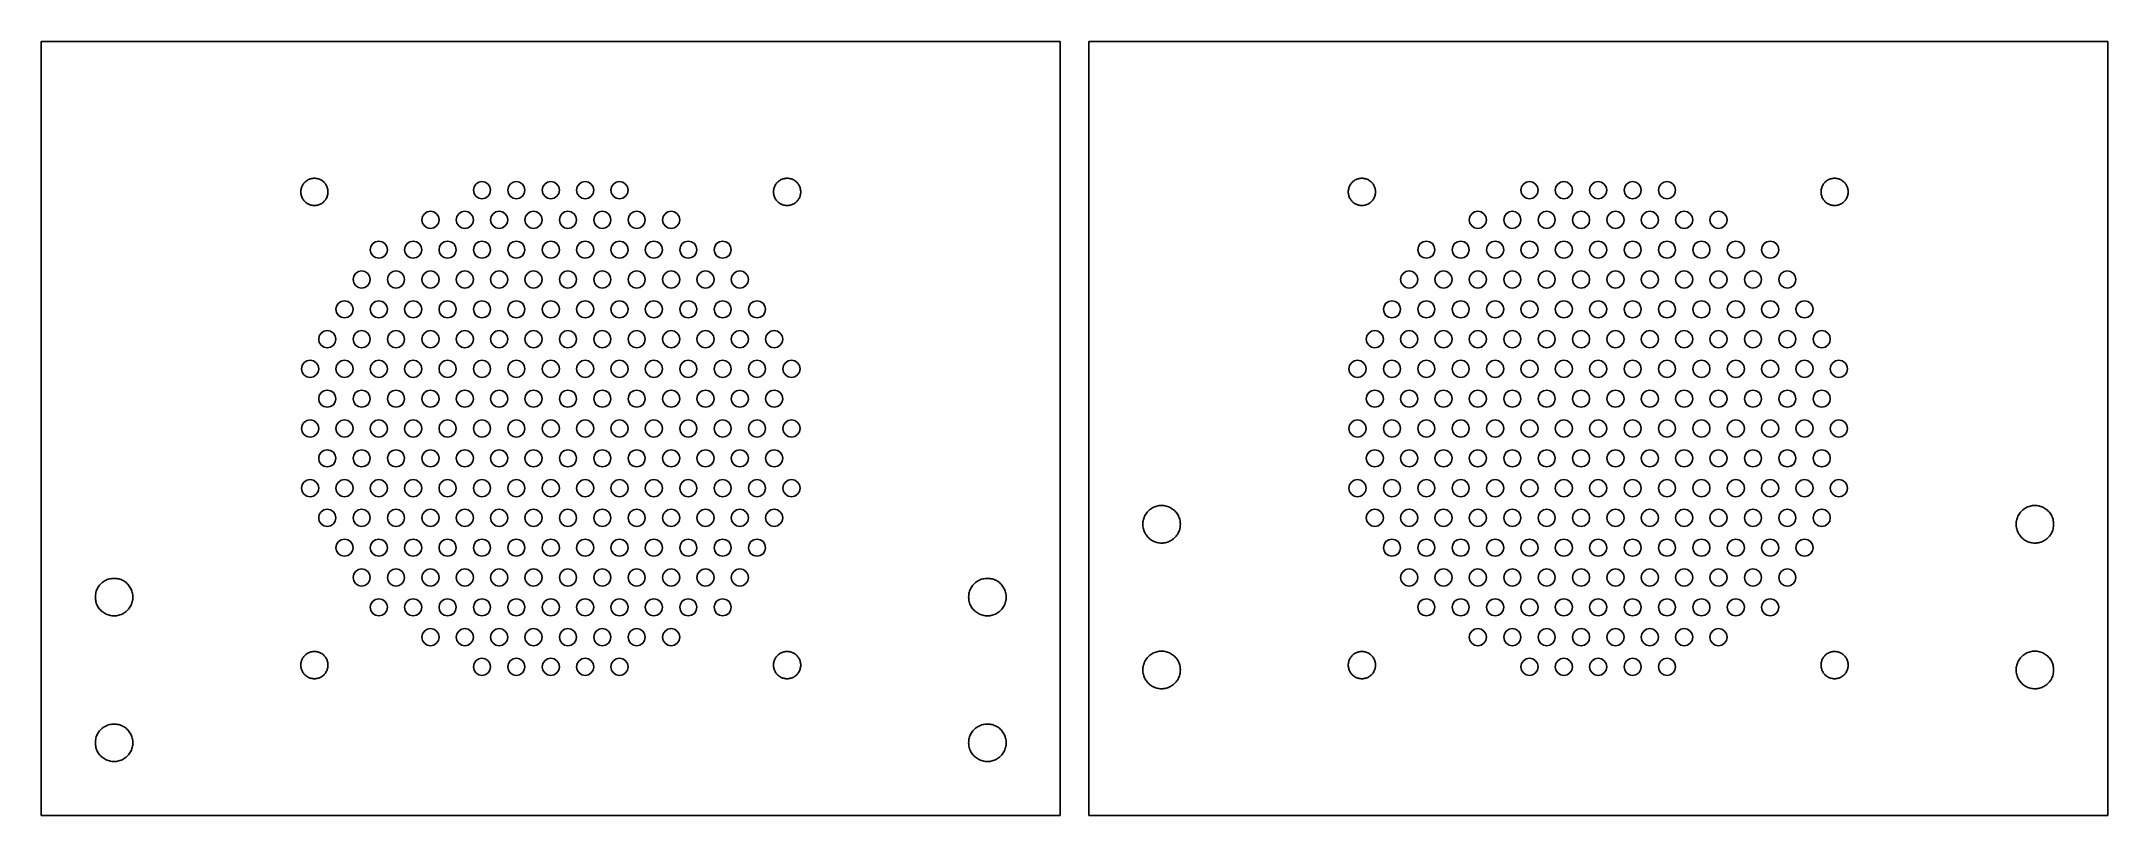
# Model space of a CAD drawing. Extents: x -89 to 272, y -68 to 68.
import ezdxf

# ---------------------------------------------------------------- set-up
doc = ezdxf.new("R2010")
doc.units = 0
doc.layers.get('0').update_dxf_attribs({"color": 1})

msp = doc.modelspace()

# ---------------------------------------------------------------- linework, layer by layer
at = {"color": 1}
for p, q in [((88.9, 67.5), (-88.9, 67.5)), ((-88.9, 67.5), (-88.9, -67.5)), ((88.9, -67.5), (88.9, 67.5)), ((271.7, 67.5), (93.9, 67.5)), ((93.9, 67.5), (93.9, -67.5)), ((271.7, -67.5), (271.7, 67.5)), ((-42.5226, 43.2553), (-42.3941, 43.3312)), ((-42.3941, 43.3312), (-42.2612, 43.399)), ((-42.2612, 43.399), (-42.1243, 43.4582)), ((-42.1243, 43.4582), (-41.9839, 43.5088)), ((-41.9839, 43.5088), (-41.8406, 43.5504)), ((-41.8406, 43.5504), (-41.695, 43.5829)), ((-41.695, 43.5829), (-41.5477, 43.6063)), ((-41.5477, 43.6063), (-41.3991, 43.6203)), ((-41.3991, 43.6203), (-41.25, 43.625)), ((-41.25, 43.625), (-41.1009, 43.6203)), ((-41.1009, 43.6203), (-40.9523, 43.6063)), ((-40.9523, 43.6063), (-40.805, 43.5829)), ((-40.805, 43.5829), (-40.6593, 43.5504)), ((-40.6593, 43.5504), (-40.5161, 43.5088)), ((-40.5161, 43.5088), (-40.3757, 43.4582)), ((-40.3757, 43.4582), (-40.2388, 43.399)), ((-40.2388, 43.399), (-40.1058, 43.3312)), ((-40.1058, 43.3312), (-39.9774, 43.2553)), ((39.9774, 43.2553), (40.1058, 43.3312)), ((40.1058, 43.3312), (40.2388, 43.399)), ((40.2388, 43.399), (40.3757, 43.4582)), ((40.3757, 43.4582), (40.5161, 43.5088)), ((40.5161, 43.5088), (40.6593, 43.5504)), ((40.6593, 43.5504), (40.805, 43.5829)), ((40.805, 43.5829), (40.9523, 43.6063)), ((40.9523, 43.6063), (41.1009, 43.6203)), ((41.1009, 43.6203), (41.25, 43.625)), ((41.25, 43.625), (41.3991, 43.6203)), ((41.3991, 43.6203), (41.5477, 43.6063)), ((41.5477, 43.6063), (41.695, 43.5829)), ((41.695, 43.5829), (41.8406, 43.5504)), ((41.8406, 43.5504), (41.9839, 43.5088)), ((41.9839, 43.5088), (42.1243, 43.4582)), ((42.1243, 43.4582), (42.2612, 43.399)), ((42.2612, 43.399), (42.3941, 43.3312)), ((42.3941, 43.3312), (42.5226, 43.2553)), ((140.277, 43.2553), (140.406, 43.3312)), ((140.406, 43.3312), (140.539, 43.399)), ((140.539, 43.399), (140.676, 43.4582)), ((140.676, 43.4582), (140.816, 43.5088)), ((140.816, 43.5088), (140.959, 43.5504)), ((140.959, 43.5504), (141.105, 43.5829)), ((141.105, 43.5829), (141.252, 43.6063)), ((141.252, 43.6063), (141.401, 43.6203)), ((141.401, 43.6203), (141.55, 43.625)), ((141.55, 43.625), (141.699, 43.6203)), ((141.699, 43.6203), (141.848, 43.6063)), ((141.848, 43.6063), (141.995, 43.5829)), ((141.995, 43.5829), (142.141, 43.5504)), ((142.141, 43.5504), (142.284, 43.5088)), ((142.284, 43.5088), (142.424, 43.4582)), ((142.424, 43.4582), (142.561, 43.399)), ((142.561, 43.399), (142.694, 43.3312)), ((142.694, 43.3312), (142.823, 43.2553)), ((222.777, 43.2553), (222.906, 43.3312)), ((222.906, 43.3312), (223.039, 43.399)), ((223.039, 43.399), (223.176, 43.4582)), ((223.176, 43.4582), (223.316, 43.5088)), ((223.316, 43.5088), (223.459, 43.5504)), ((223.459, 43.5504), (223.605, 43.5829)), ((223.605, 43.5829), (223.752, 43.6063)), ((223.752, 43.6063), (223.901, 43.6203)), ((223.901, 43.6203), (224.05, 43.625)), ((224.05, 43.625), (224.199, 43.6203)), ((224.199, 43.6203), (224.348, 43.6063)), ((224.348, 43.6063), (224.495, 43.5829)), ((224.495, 43.5829), (224.641, 43.5504)), ((224.641, 43.5504), (224.784, 43.5088)), ((224.784, 43.5088), (224.924, 43.4582)), ((224.924, 43.4582), (225.061, 43.399)), ((225.061, 43.399), (225.194, 43.3312)), ((225.194, 43.3312), (225.323, 43.2553)), ((-43.625, 41.25), (-43.6203, 41.3991)), ((-43.6203, 41.1009), (-43.625, 41.25)), ((-43.6203, 41.3991), (-43.6063, 41.5477)), ((-43.6063, 40.9523), (-43.6203, 41.1009)), ((-43.6063, 41.5477), (-43.5829, 41.695)), ((-43.5829, 40.805), (-43.6063, 40.9523)), ((-43.5829, 41.695), (-43.5504, 41.8406)), ((-43.5504, 40.6593), (-43.5829, 40.805)), ((-43.5504, 41.8406), (-43.5088, 41.9839)), ((-43.5088, 40.5161), (-43.5504, 40.6593)), ((-43.5088, 41.9839), (-43.4582, 42.1243)), ((-43.4582, 40.3757), (-43.5088, 40.5161)), ((-43.4582, 42.1243), (-43.399, 42.2612)), ((-43.399, 40.2388), (-43.4582, 40.3757)), ((-43.399, 42.2612), (-43.3312, 42.3941)), ((-43.3312, 40.1058), (-43.399, 40.2388)), ((-43.3312, 42.3941), (-43.2553, 42.5226)), ((-43.2553, 39.9774), (-43.3312, 40.1058)), ((-43.2553, 42.5226), (-43.1714, 42.646)), ((-43.1714, 39.854), (-43.2553, 39.9774)), ((-43.1714, 42.646), (-43.08, 42.7639)), ((-43.08, 39.7361), (-43.1714, 39.854)), ((-43.08, 42.7639), (-42.9813, 42.8758)), ((-42.9813, 39.6242), (-43.08, 39.7361)), ((-42.9813, 42.8758), (-42.8758, 42.9813)), ((-42.8758, 42.9813), (-42.7639, 43.08)), ((-42.7639, 43.08), (-42.646, 43.1714)), ((-42.646, 43.1714), (-42.5226, 43.2553)), ((-39.9774, 43.2553), (-39.854, 43.1714)), ((-39.854, 43.1714), (-39.7361, 43.08)), ((-39.7361, 43.08), (-39.6242, 42.9813)), ((-39.6242, 42.9813), (-39.5187, 42.8758)), ((-39.5187, 42.8758), (-39.42, 42.7639)), ((-39.42, 39.7361), (-39.5187, 39.6242)), ((-39.42, 42.7639), (-39.3286, 42.646)), ((-39.3286, 39.854), (-39.42, 39.7361)), ((-39.3286, 42.646), (-39.2447, 42.5226)), ((-39.2447, 39.9774), (-39.3286, 39.854)), ((-39.2447, 42.5226), (-39.1688, 42.3941)), ((-39.1688, 40.1058), (-39.2447, 39.9774)), ((-39.1688, 42.3941), (-39.101, 42.2612)), ((-39.101, 40.2388), (-39.1688, 40.1058)), ((-39.101, 42.2612), (-39.0418, 42.1243)), ((-39.0418, 40.3757), (-39.101, 40.2388)), ((-39.0418, 42.1243), (-38.9912, 41.9839)), ((-38.9912, 40.5161), (-39.0418, 40.3757)), ((-38.9912, 41.9839), (-38.9496, 41.8406)), ((-38.9496, 40.6593), (-38.9912, 40.5161)), ((-38.9496, 41.8406), (-38.9171, 41.695)), ((-38.9171, 40.805), (-38.9496, 40.6593)), ((-38.9171, 41.695), (-38.8937, 41.5477)), ((-38.8937, 40.9523), (-38.9171, 40.805)), ((-38.8937, 41.5477), (-38.8797, 41.3991)), ((-38.8797, 41.1009), (-38.8937, 40.9523)), ((-38.8797, 41.3991), (-38.875, 41.25)), ((-38.875, 41.25), (-38.8797, 41.1009)), ((-13.5, 41.5692), (-13.3858, 42.1432)), ((-13.3858, 40.9952), (-13.5, 41.5692)), ((-13.3858, 42.1432), (-13.0607, 42.6299)), ((-13.0607, 40.5085), (-13.3858, 40.9952)), ((-13.0607, 42.6299), (-12.574, 42.955)), ((-12.574, 40.1834), (-13.0607, 40.5085)), ((-12.574, 42.955), (-12, 43.0692)), ((-12, 40.0692), (-12.574, 40.1834)), ((-12, 43.0692), (-11.426, 42.955)), ((-11.426, 40.1834), (-12, 40.0692)), ((-11.426, 42.955), (-10.9393, 42.6299)), ((-10.9393, 40.5085), (-11.426, 40.1834)), ((-10.9393, 42.6299), (-10.6142, 42.1432)), ((-10.6142, 40.9952), (-10.9393, 40.5085)), ((-10.6142, 42.1432), (-10.5, 41.5692)), ((-10.5, 41.5692), (-10.6142, 40.9952)), ((-7.5, 41.5692), (-7.38582, 42.1432)), ((-7.38582, 40.9952), (-7.5, 41.5692)), ((-7.38582, 42.1432), (-7.06065, 42.6299)), ((-7.06065, 40.5085), (-7.38582, 40.9952)), ((-7.06065, 42.6299), (-6.57402, 42.955)), ((-6.57402, 40.1834), (-7.06065, 40.5085)), ((-6.57402, 42.955), (-6, 43.0692)), ((-6, 40.0692), (-6.57402, 40.1834)), ((-6, 43.0692), (-5.42596, 42.955)), ((-5.42596, 40.1834), (-6, 40.0692)), ((-5.42596, 42.955), (-4.93933, 42.6299)), ((-4.93933, 40.5085), (-5.42596, 40.1834)), ((-4.93933, 42.6299), (-4.61417, 42.1432)), ((-4.61417, 40.9952), (-4.93933, 40.5085)), ((-4.61417, 42.1432), (-4.5, 41.5692)), ((-4.5, 41.5692), (-4.61417, 40.9952)), ((-1.5, 41.5692), (-1.38582, 42.1432)), ((-1.38582, 40.9952), (-1.5, 41.5692)), ((-1.38582, 42.1432), (-1.06065, 42.6299)), ((-1.06065, 40.5085), (-1.38582, 40.9952)), ((-1.06065, 42.6299), (-0.57402, 42.955)), ((-0.57402, 40.1834), (-1.06065, 40.5085)), ((-0.57402, 42.955), (0, 43.0692)), ((0, 40.0692), (-0.57402, 40.1834)), ((0, 43.0692), (0.57402, 42.955)), ((0.57402, 40.1834), (0, 40.0692)), ((0.57402, 42.955), (1.06065, 42.6299)), ((1.06065, 40.5085), (0.57402, 40.1834)), ((1.06065, 42.6299), (1.38582, 42.1432)), ((1.38582, 40.9952), (1.06065, 40.5085)), ((1.38582, 42.1432), (1.5, 41.5692)), ((1.5, 41.5692), (1.38582, 40.9952)), ((4.5, 41.5692), (4.61417, 42.1432)), ((4.61417, 40.9952), (4.5, 41.5692)), ((4.61417, 42.1432), (4.93933, 42.6299)), ((4.93933, 40.5085), (4.61417, 40.9952)), ((4.93933, 42.6299), (5.42596, 42.955)), ((5.42596, 40.1834), (4.93933, 40.5085)), ((5.42596, 42.955), (6, 43.0692)), ((6, 40.0692), (5.42596, 40.1834)), ((6, 43.0692), (6.57402, 42.955)), ((6.57402, 40.1834), (6, 40.0692)), ((6.57402, 42.955), (7.06065, 42.6299)), ((7.06065, 40.5085), (6.57402, 40.1834)), ((7.06065, 42.6299), (7.38582, 42.1432)), ((7.38582, 40.9952), (7.06065, 40.5085)), ((7.38582, 42.1432), (7.5, 41.5692)), ((7.5, 41.5692), (7.38582, 40.9952)), ((10.5, 41.5692), (10.6142, 42.1432)), ((10.6142, 40.9952), (10.5, 41.5692)), ((10.6142, 42.1432), (10.9393, 42.6299)), ((10.9393, 40.5085), (10.6142, 40.9952)), ((10.9393, 42.6299), (11.426, 42.955)), ((11.426, 40.1834), (10.9393, 40.5085)), ((11.426, 42.955), (12, 43.0692)), ((12, 40.0692), (11.426, 40.1834)), ((12, 43.0692), (12.574, 42.955)), ((12.574, 40.1834), (12, 40.0692)), ((12.574, 42.955), (13.0607, 42.6299)), ((13.0607, 40.5085), (12.574, 40.1834)), ((13.0607, 42.6299), (13.3858, 42.1432)), ((13.3858, 40.9952), (13.0607, 40.5085)), ((13.3858, 42.1432), (13.5, 41.5692)), ((13.5, 41.5692), (13.3858, 40.9952)), ((38.875, 41.25), (38.8797, 41.3991)), ((38.8797, 41.1009), (38.875, 41.25)), ((38.8797, 41.3991), (38.8937, 41.5477)), ((38.8937, 40.9523), (38.8797, 41.1009)), ((38.8937, 41.5477), (38.9171, 41.695)), ((38.9171, 40.805), (38.8937, 40.9523)), ((38.9171, 41.695), (38.9496, 41.8406)), ((38.9496, 40.6593), (38.9171, 40.805)), ((38.9496, 41.8406), (38.9912, 41.9839)), ((38.9912, 40.5161), (38.9496, 40.6593)), ((38.9912, 41.9839), (39.0418, 42.1243)), ((39.0418, 40.3757), (38.9912, 40.5161)), ((39.0418, 42.1243), (39.101, 42.2612)), ((39.101, 40.2388), (39.0418, 40.3757)), ((39.101, 42.2612), (39.1688, 42.3941)), ((39.1688, 40.1058), (39.101, 40.2388)), ((39.1688, 42.3941), (39.2447, 42.5226)), ((39.2447, 39.9774), (39.1688, 40.1058)), ((39.2447, 42.5226), (39.3286, 42.646)), ((39.3286, 39.854), (39.2447, 39.9774)), ((39.3286, 42.646), (39.42, 42.7639)), ((39.42, 39.7361), (39.3286, 39.854)), ((39.42, 42.7639), (39.5187, 42.8758)), ((39.5187, 39.6242), (39.42, 39.7361)), ((39.5187, 42.8758), (39.6242, 42.9813)), ((39.6242, 42.9813), (39.7361, 43.08)), ((39.7361, 43.08), (39.854, 43.1714)), ((39.854, 43.1714), (39.9774, 43.2553)), ((42.5226, 43.2553), (42.646, 43.1714)), ((42.646, 43.1714), (42.7639, 43.08)), ((42.7639, 43.08), (42.8758, 42.9813)), ((42.8758, 42.9813), (42.9813, 42.8758)), ((42.9813, 42.8758), (43.08, 42.7639)), ((43.08, 39.7361), (42.9813, 39.6242)), ((43.08, 42.7639), (43.1714, 42.646)), ((43.1714, 39.854), (43.08, 39.7361)), ((43.1714, 42.646), (43.2553, 42.5226)), ((43.2553, 39.9774), (43.1714, 39.854)), ((43.2553, 42.5226), (43.3312, 42.3941)), ((43.3312, 40.1058), (43.2553, 39.9774)), ((43.3312, 42.3941), (43.399, 42.2612)), ((43.399, 40.2388), (43.3312, 40.1058)), ((43.399, 42.2612), (43.4582, 42.1243)), ((43.4582, 40.3757), (43.399, 40.2388)), ((43.4582, 42.1243), (43.5088, 41.9839)), ((43.5088, 40.5161), (43.4582, 40.3757)), ((43.5088, 41.9839), (43.5504, 41.8406)), ((43.5504, 40.6593), (43.5088, 40.5161)), ((43.5504, 41.8406), (43.5829, 41.695)), ((43.5829, 40.805), (43.5504, 40.6593)), ((43.5829, 41.695), (43.6063, 41.5477)), ((43.6063, 40.9523), (43.5829, 40.805)), ((43.6063, 41.5477), (43.6203, 41.3991)), ((43.6203, 41.1009), (43.6063, 40.9523)), ((43.6203, 41.3991), (43.625, 41.25)), ((43.625, 41.25), (43.6203, 41.1009)), ((139.175, 41.25), (139.18, 41.3991)), ((139.18, 41.1009), (139.175, 41.25)), ((139.18, 41.3991), (139.194, 41.5477)), ((139.194, 40.9523), (139.18, 41.1009)), ((139.194, 41.5477), (139.217, 41.695)), ((139.217, 40.805), (139.194, 40.9523)), ((139.217, 41.695), (139.25, 41.8406)), ((139.25, 40.6593), (139.217, 40.805)), ((139.25, 41.8406), (139.291, 41.9839)), ((139.291, 40.5161), (139.25, 40.6593)), ((139.291, 41.9839), (139.342, 42.1243)), ((139.342, 40.3757), (139.291, 40.5161)), ((139.342, 42.1243), (139.401, 42.2612)), ((139.401, 40.2388), (139.342, 40.3757)), ((139.401, 42.2612), (139.469, 42.3941)), ((139.469, 40.1058), (139.401, 40.2388)), ((139.469, 42.3941), (139.545, 42.5226)), ((139.545, 39.9774), (139.469, 40.1058)), ((139.545, 42.5226), (139.629, 42.646)), ((139.629, 39.854), (139.545, 39.9774)), ((139.629, 42.646), (139.72, 42.7639)), ((139.72, 39.7361), (139.629, 39.854)), ((139.72, 42.7639), (139.819, 42.8758)), ((139.819, 39.6242), (139.72, 39.7361)), ((139.819, 42.8758), (139.924, 42.9813)), ((139.924, 42.9813), (140.036, 43.08)), ((140.036, 43.08), (140.154, 43.1714)), ((140.154, 43.1714), (140.277, 43.2553)), ((142.823, 43.2553), (142.946, 43.1714)), ((142.946, 43.1714), (143.064, 43.08)), ((143.064, 43.08), (143.176, 42.9813)), ((143.176, 42.9813), (143.281, 42.8758)), ((143.281, 42.8758), (143.38, 42.7639)), ((143.38, 39.7361), (143.281, 39.6242)), ((143.38, 42.7639), (143.471, 42.646)), ((143.471, 39.854), (143.38, 39.7361)), ((143.471, 42.646), (143.555, 42.5226)), ((143.555, 39.9774), (143.471, 39.854)), ((143.555, 42.5226), (143.631, 42.3941)), ((143.631, 40.1058), (143.555, 39.9774)), ((143.631, 42.3941), (143.699, 42.2612)), ((143.699, 40.2388), (143.631, 40.1058)), ((143.699, 42.2612), (143.758, 42.1243)), ((143.758, 40.3757), (143.699, 40.2388)), ((143.758, 42.1243), (143.809, 41.9839)), ((143.809, 40.5161), (143.758, 40.3757)), ((143.809, 41.9839), (143.85, 41.8406)), ((143.85, 40.6593), (143.809, 40.5161)), ((143.85, 41.8406), (143.883, 41.695)), ((143.883, 40.805), (143.85, 40.6593)), ((143.883, 41.695), (143.906, 41.5477)), ((143.906, 40.9523), (143.883, 40.805)), ((143.906, 41.5477), (143.92, 41.3991)), ((143.92, 41.1009), (143.906, 40.9523)), ((143.92, 41.3991), (143.925, 41.25)), ((143.925, 41.25), (143.92, 41.1009)), ((169.3, 41.5692), (169.414, 42.1432)), ((169.414, 40.9952), (169.3, 41.5692)), ((169.414, 42.1432), (169.739, 42.6299)), ((169.739, 40.5085), (169.414, 40.9952)), ((169.739, 42.6299), (170.226, 42.955)), ((170.226, 40.1834), (169.739, 40.5085)), ((170.226, 42.955), (170.8, 43.0692)), ((170.8, 40.0692), (170.226, 40.1834)), ((170.8, 43.0692), (171.374, 42.955)), ((171.374, 40.1834), (170.8, 40.0692)), ((171.374, 42.955), (171.861, 42.6299)), ((171.861, 40.5085), (171.374, 40.1834)), ((171.861, 42.6299), (172.186, 42.1432)), ((172.186, 40.9952), (171.861, 40.5085)), ((172.186, 42.1432), (172.3, 41.5692)), ((172.3, 41.5692), (172.186, 40.9952)), ((175.3, 41.5692), (175.414, 42.1432)), ((175.414, 40.9952), (175.3, 41.5692)), ((175.414, 42.1432), (175.739, 42.6299)), ((175.739, 40.5085), (175.414, 40.9952)), ((175.739, 42.6299), (176.226, 42.955)), ((176.226, 40.1834), (175.739, 40.5085)), ((176.226, 42.955), (176.8, 43.0692)), ((176.8, 40.0692), (176.226, 40.1834)), ((176.8, 43.0692), (177.374, 42.955)), ((177.374, 40.1834), (176.8, 40.0692)), ((177.374, 42.955), (177.861, 42.6299)), ((177.861, 40.5085), (177.374, 40.1834)), ((177.861, 42.6299), (178.186, 42.1432)), ((178.186, 40.9952), (177.861, 40.5085)), ((178.186, 42.1432), (178.3, 41.5692)), ((178.3, 41.5692), (178.186, 40.9952)), ((181.3, 41.5692), (181.414, 42.1432)), ((181.414, 40.9952), (181.3, 41.5692)), ((181.414, 42.1432), (181.739, 42.6299)), ((181.739, 40.5085), (181.414, 40.9952)), ((181.739, 42.6299), (182.226, 42.955)), ((182.226, 40.1834), (181.739, 40.5085)), ((182.226, 42.955), (182.8, 43.0692)), ((182.8, 40.0692), (182.226, 40.1834)), ((182.8, 43.0692), (183.374, 42.955)), ((183.374, 40.1834), (182.8, 40.0692)), ((183.374, 42.955), (183.861, 42.6299)), ((183.861, 40.5085), (183.374, 40.1834)), ((183.861, 42.6299), (184.186, 42.1432)), ((184.186, 40.9952), (183.861, 40.5085)), ((184.186, 42.1432), (184.3, 41.5692)), ((184.3, 41.5692), (184.186, 40.9952)), ((187.3, 41.5692), (187.414, 42.1432)), ((187.414, 40.9952), (187.3, 41.5692)), ((187.414, 42.1432), (187.739, 42.6299)), ((187.739, 40.5085), (187.414, 40.9952)), ((187.739, 42.6299), (188.226, 42.955)), ((188.226, 40.1834), (187.739, 40.5085)), ((188.226, 42.955), (188.8, 43.0692)), ((188.8, 40.0692), (188.226, 40.1834)), ((188.8, 43.0692), (189.374, 42.955)), ((189.374, 40.1834), (188.8, 40.0692)), ((189.374, 42.955), (189.861, 42.6299)), ((189.861, 40.5085), (189.374, 40.1834)), ((189.861, 42.6299), (190.186, 42.1432)), ((190.186, 40.9952), (189.861, 40.5085)), ((190.186, 42.1432), (190.3, 41.5692)), ((190.3, 41.5692), (190.186, 40.9952)), ((193.3, 41.5692), (193.414, 42.1432)), ((193.414, 40.9952), (193.3, 41.5692)), ((193.414, 42.1432), (193.739, 42.6299)), ((193.739, 40.5085), (193.414, 40.9952)), ((193.739, 42.6299), (194.226, 42.955)), ((194.226, 40.1834), (193.739, 40.5085)), ((194.226, 42.955), (194.8, 43.0692)), ((194.8, 40.0692), (194.226, 40.1834)), ((194.8, 43.0692), (195.374, 42.955)), ((195.374, 40.1834), (194.8, 40.0692)), ((195.374, 42.955), (195.861, 42.6299)), ((195.861, 40.5085), (195.374, 40.1834)), ((195.861, 42.6299), (196.186, 42.1432)), ((196.186, 40.9952), (195.861, 40.5085)), ((196.186, 42.1432), (196.3, 41.5692)), ((196.3, 41.5692), (196.186, 40.9952)), ((221.675, 41.25), (221.68, 41.3991)), ((221.68, 41.1009), (221.675, 41.25)), ((221.68, 41.3991), (221.694, 41.5477)), ((221.694, 40.9523), (221.68, 41.1009)), ((221.694, 41.5477), (221.717, 41.695)), ((221.717, 40.805), (221.694, 40.9523)), ((221.717, 41.695), (221.75, 41.8406)), ((221.75, 40.6593), (221.717, 40.805)), ((221.75, 41.8406), (221.791, 41.9839)), ((221.791, 40.5161), (221.75, 40.6593)), ((221.791, 41.9839), (221.842, 42.1243)), ((221.842, 40.3757), (221.791, 40.5161)), ((221.842, 42.1243), (221.901, 42.2612)), ((221.901, 40.2388), (221.842, 40.3757)), ((221.901, 42.2612), (221.969, 42.3941)), ((221.969, 40.1058), (221.901, 40.2388)), ((221.969, 42.3941), (222.045, 42.5226)), ((222.045, 39.9774), (221.969, 40.1058)), ((222.045, 42.5226), (222.129, 42.646)), ((222.129, 39.854), (222.045, 39.9774)), ((222.129, 42.646), (222.22, 42.7639)), ((222.22, 39.7361), (222.129, 39.854)), ((222.22, 42.7639), (222.319, 42.8758)), ((222.319, 39.6242), (222.22, 39.7361)), ((222.319, 42.8758), (222.424, 42.9813)), ((222.424, 42.9813), (222.536, 43.08)), ((222.536, 43.08), (222.654, 43.1714)), ((222.654, 43.1714), (222.777, 43.2553)), ((225.323, 43.2553), (225.446, 43.1714)), ((225.446, 43.1714), (225.564, 43.08)), ((225.564, 43.08), (225.676, 42.9813)), ((225.676, 42.9813), (225.781, 42.8758)), ((225.781, 42.8758), (225.88, 42.7639)), ((225.88, 39.7361), (225.781, 39.6242)), ((225.88, 42.7639), (225.971, 42.646)), ((225.971, 39.854), (225.88, 39.7361)), ((225.971, 42.646), (226.055, 42.5226)), ((226.055, 39.9774), (225.971, 39.854)), ((226.055, 42.5226), (226.131, 42.3941)), ((226.131, 40.1058), (226.055, 39.9774)), ((226.131, 42.3941), (226.199, 42.2612)), ((226.199, 40.2388), (226.131, 40.1058)), ((226.199, 42.2612), (226.258, 42.1243)), ((226.258, 40.3757), (226.199, 40.2388)), ((226.258, 42.1243), (226.309, 41.9839)), ((226.309, 40.5161), (226.258, 40.3757)), ((226.309, 41.9839), (226.35, 41.8406)), ((226.35, 40.6593), (226.309, 40.5161)), ((226.35, 41.8406), (226.383, 41.695)), ((226.383, 40.805), (226.35, 40.6593)), ((226.383, 41.695), (226.406, 41.5477)), ((226.406, 40.9523), (226.383, 40.805)), ((226.406, 41.5477), (226.42, 41.3991)), ((226.42, 41.1009), (226.406, 40.9523)), ((226.42, 41.3991), (226.425, 41.25)), ((226.425, 41.25), (226.42, 41.1009)), ((-42.8758, 39.5187), (-42.9813, 39.6242)), ((-42.7639, 39.42), (-42.8758, 39.5187)), ((-42.646, 39.3286), (-42.7639, 39.42)), ((-42.5226, 39.2447), (-42.646, 39.3286)), ((-42.3941, 39.1688), (-42.5226, 39.2447)), ((-42.2612, 39.101), (-42.3941, 39.1688)), ((-42.1243, 39.0418), (-42.2612, 39.101)), ((-41.9839, 38.9912), (-42.1243, 39.0418)), ((-41.8406, 38.9496), (-41.9839, 38.9912)), ((-41.695, 38.9171), (-41.8406, 38.9496)), ((-41.5477, 38.8937), (-41.695, 38.9171)), ((-41.3991, 38.8797), (-41.5477, 38.8937)), ((-41.25, 38.875), (-41.3991, 38.8797)), ((-41.1009, 38.8797), (-41.25, 38.875)), ((-40.9523, 38.8937), (-41.1009, 38.8797)), ((-40.805, 38.9171), (-40.9523, 38.8937)), ((-40.6593, 38.9496), (-40.805, 38.9171)), ((-40.5161, 38.9912), (-40.6593, 38.9496)), ((-40.3757, 39.0418), (-40.5161, 38.9912)), ((-40.2388, 39.101), (-40.3757, 39.0418)), ((-40.1058, 39.1688), (-40.2388, 39.101)), ((-39.9774, 39.2447), (-40.1058, 39.1688)), ((-39.854, 39.3286), (-39.9774, 39.2447)), ((-39.7361, 39.42), (-39.854, 39.3286)), ((-39.6242, 39.5187), (-39.7361, 39.42)), ((-39.5187, 39.6242), (-39.6242, 39.5187)), ((-22.5, 36.3731), (-22.3858, 36.9471)), ((-22.3858, 35.799), (-22.5, 36.3731)), ((-22.3858, 36.9471), (-22.0607, 37.4337)), ((-22.0607, 37.4337), (-21.574, 37.7589)), ((-21.574, 37.7589), (-21, 37.8731)), ((-21, 37.8731), (-20.426, 37.7589)), ((-20.426, 37.7589), (-19.9393, 37.4337)), ((-19.9393, 37.4337), (-19.6142, 36.9471)), ((-19.6142, 36.9471), (-19.5, 36.3731)), ((-19.5, 36.3731), (-19.6142, 35.799)), ((-16.5, 36.3731), (-16.3858, 36.9471)), ((-16.3858, 35.799), (-16.5, 36.3731)), ((-16.3858, 36.9471), (-16.0607, 37.4337)), ((-16.0607, 37.4337), (-15.574, 37.7589)), ((-15.574, 37.7589), (-15, 37.8731)), ((-15, 37.8731), (-14.426, 37.7589)), ((-14.426, 37.7589), (-13.9393, 37.4337)), ((-13.9393, 37.4337), (-13.6142, 36.9471)), ((-13.6142, 36.9471), (-13.5, 36.3731)), ((-13.5, 36.3731), (-13.6142, 35.799)), ((-10.5, 36.3731), (-10.3858, 36.9471)), ((-10.3858, 35.799), (-10.5, 36.3731)), ((-10.3858, 36.9471), (-10.0607, 37.4337)), ((-10.0607, 37.4337), (-9.57402, 37.7589)), ((-9.57402, 37.7589), (-9, 37.8731)), ((-9, 37.8731), (-8.42596, 37.7589)), ((-8.42596, 37.7589), (-7.93933, 37.4337)), ((-7.93933, 37.4337), (-7.61417, 36.9471)), ((-7.61417, 36.9471), (-7.5, 36.3731)), ((-7.5, 36.3731), (-7.61417, 35.799)), ((-4.5, 36.3731), (-4.38582, 36.9471)), ((-4.38582, 35.799), (-4.5, 36.3731)), ((-4.38582, 36.9471), (-4.06065, 37.4337)), ((-4.06065, 37.4337), (-3.57402, 37.7589)), ((-3.57402, 37.7589), (-3, 37.8731)), ((-3, 37.8731), (-2.42596, 37.7589)), ((-2.42596, 37.7589), (-1.93933, 37.4337)), ((-1.93933, 37.4337), (-1.61417, 36.9471)), ((-1.61417, 36.9471), (-1.5, 36.3731)), ((-1.5, 36.3731), (-1.61417, 35.799)), ((1.5, 36.3731), (1.61417, 36.9471)), ((1.61417, 35.799), (1.5, 36.3731)), ((1.61417, 36.9471), (1.93933, 37.4337)), ((1.93933, 37.4337), (2.42596, 37.7589)), ((2.42596, 37.7589), (3, 37.8731)), ((3, 37.8731), (3.57402, 37.7589)), ((3.57402, 37.7589), (4.06065, 37.4337)), ((4.06065, 37.4337), (4.38582, 36.9471)), ((4.38582, 36.9471), (4.5, 36.3731)), ((4.5, 36.3731), (4.38582, 35.799)), ((7.5, 36.3731), (7.61417, 36.9471)), ((7.61417, 35.799), (7.5, 36.3731)), ((7.61417, 36.9471), (7.93933, 37.4337)), ((7.93933, 37.4337), (8.42596, 37.7589)), ((8.42596, 37.7589), (9, 37.8731)), ((9, 37.8731), (9.57402, 37.7589)), ((9.57402, 37.7589), (10.0607, 37.4337)), ((10.0607, 37.4337), (10.3858, 36.9471)), ((10.3858, 36.9471), (10.5, 36.3731)), ((10.5, 36.3731), (10.3858, 35.799)), ((13.5, 36.3731), (13.6142, 36.9471)), ((13.6142, 35.799), (13.5, 36.3731)), ((13.6142, 36.9471), (13.9393, 37.4337)), ((13.9393, 37.4337), (14.426, 37.7589)), ((14.426, 37.7589), (15, 37.8731)), ((15, 37.8731), (15.574, 37.7589)), ((15.574, 37.7589), (16.0607, 37.4337)), ((16.0607, 37.4337), (16.3858, 36.9471)), ((16.3858, 36.9471), (16.5, 36.3731)), ((16.5, 36.3731), (16.3858, 35.799)), ((19.5, 36.3731), (19.6142, 36.9471)), ((19.6142, 35.799), (19.5, 36.3731)), ((19.6142, 36.9471), (19.9393, 37.4337)), ((19.9393, 37.4337), (20.426, 37.7589)), ((20.426, 37.7589), (21, 37.8731)), ((21, 37.8731), (21.574, 37.7589)), ((21.574, 37.7589), (22.0607, 37.4337)), ((22.0607, 37.4337), (22.3858, 36.9471)), ((22.3858, 36.9471), (22.5, 36.3731)), ((22.5, 36.3731), (22.3858, 35.799)), ((39.6242, 39.5187), (39.5187, 39.6242)), ((39.7361, 39.42), (39.6242, 39.5187)), ((39.854, 39.3286), (39.7361, 39.42)), ((39.9774, 39.2447), (39.854, 39.3286)), ((40.1058, 39.1688), (39.9774, 39.2447)), ((40.2388, 39.101), (40.1058, 39.1688)), ((40.3757, 39.0418), (40.2388, 39.101)), ((40.5161, 38.9912), (40.3757, 39.0418)), ((40.6593, 38.9496), (40.5161, 38.9912)), ((40.805, 38.9171), (40.6593, 38.9496)), ((40.9523, 38.8937), (40.805, 38.9171)), ((41.1009, 38.8797), (40.9523, 38.8937)), ((41.25, 38.875), (41.1009, 38.8797)), ((41.3991, 38.8797), (41.25, 38.875)), ((41.5477, 38.8937), (41.3991, 38.8797)), ((41.695, 38.9171), (41.5477, 38.8937)), ((41.8406, 38.9496), (41.695, 38.9171)), ((41.9839, 38.9912), (41.8406, 38.9496)), ((42.1243, 39.0418), (41.9839, 38.9912)), ((42.2612, 39.101), (42.1243, 39.0418)), ((42.3941, 39.1688), (42.2612, 39.101)), ((42.5226, 39.2447), (42.3941, 39.1688)), ((42.646, 39.3286), (42.5226, 39.2447)), ((42.7639, 39.42), (42.646, 39.3286)), ((42.8758, 39.5187), (42.7639, 39.42)), ((42.9813, 39.6242), (42.8758, 39.5187)), ((139.924, 39.5187), (139.819, 39.6242)), ((140.036, 39.42), (139.924, 39.5187)), ((140.154, 39.3286), (140.036, 39.42)), ((140.277, 39.2447), (140.154, 39.3286)), ((140.406, 39.1688), (140.277, 39.2447)), ((140.539, 39.101), (140.406, 39.1688)), ((140.676, 39.0418), (140.539, 39.101)), ((140.816, 38.9912), (140.676, 39.0418)), ((140.959, 38.9496), (140.816, 38.9912)), ((141.105, 38.9171), (140.959, 38.9496)), ((141.252, 38.8937), (141.105, 38.9171)), ((141.401, 38.8797), (141.252, 38.8937)), ((141.55, 38.875), (141.401, 38.8797)), ((141.699, 38.8797), (141.55, 38.875)), ((141.848, 38.8937), (141.699, 38.8797)), ((141.995, 38.9171), (141.848, 38.8937)), ((142.141, 38.9496), (141.995, 38.9171)), ((142.284, 38.9912), (142.141, 38.9496)), ((142.424, 39.0418), (142.284, 38.9912)), ((142.561, 39.101), (142.424, 39.0418)), ((142.694, 39.1688), (142.561, 39.101)), ((142.823, 39.2447), (142.694, 39.1688)), ((142.946, 39.3286), (142.823, 39.2447)), ((143.064, 39.42), (142.946, 39.3286)), ((143.176, 39.5187), (143.064, 39.42)), ((143.281, 39.6242), (143.176, 39.5187)), ((160.3, 36.3731), (160.414, 36.9471)), ((160.414, 35.799), (160.3, 36.3731)), ((160.414, 36.9471), (160.739, 37.4337)), ((160.739, 37.4337), (161.226, 37.7589)), ((161.226, 37.7589), (161.8, 37.8731)), ((161.8, 37.8731), (162.374, 37.7589)), ((162.374, 37.7589), (162.861, 37.4337)), ((162.861, 37.4337), (163.186, 36.9471)), ((163.186, 36.9471), (163.3, 36.3731)), ((163.3, 36.3731), (163.186, 35.799)), ((166.3, 36.3731), (166.414, 36.9471)), ((166.414, 35.799), (166.3, 36.3731)), ((166.414, 36.9471), (166.739, 37.4337)), ((166.739, 37.4337), (167.226, 37.7589)), ((167.226, 37.7589), (167.8, 37.8731)), ((167.8, 37.8731), (168.374, 37.7589)), ((168.374, 37.7589), (168.861, 37.4337)), ((168.861, 37.4337), (169.186, 36.9471)), ((169.186, 36.9471), (169.3, 36.3731)), ((169.3, 36.3731), (169.186, 35.799)), ((172.3, 36.3731), (172.414, 36.9471)), ((172.414, 35.799), (172.3, 36.3731)), ((172.414, 36.9471), (172.739, 37.4337)), ((172.739, 37.4337), (173.226, 37.7589)), ((173.226, 37.7589), (173.8, 37.8731)), ((173.8, 37.8731), (174.374, 37.7589)), ((174.374, 37.7589), (174.861, 37.4337)), ((174.861, 37.4337), (175.186, 36.9471)), ((175.186, 36.9471), (175.3, 36.3731)), ((175.3, 36.3731), (175.186, 35.799)), ((178.3, 36.3731), (178.414, 36.9471)), ((178.414, 35.799), (178.3, 36.3731)), ((178.414, 36.9471), (178.739, 37.4337)), ((178.739, 37.4337), (179.226, 37.7589)), ((179.226, 37.7589), (179.8, 37.8731)), ((179.8, 37.8731), (180.374, 37.7589)), ((180.374, 37.7589), (180.861, 37.4337)), ((180.861, 37.4337), (181.186, 36.9471)), ((181.186, 36.9471), (181.3, 36.3731)), ((181.3, 36.3731), (181.186, 35.799)), ((184.3, 36.3731), (184.414, 36.9471)), ((184.414, 35.799), (184.3, 36.3731)), ((184.414, 36.9471), (184.739, 37.4337)), ((184.739, 37.4337), (185.226, 37.7589)), ((185.226, 37.7589), (185.8, 37.8731)), ((185.8, 37.8731), (186.374, 37.7589)), ((186.374, 37.7589), (186.861, 37.4337)), ((186.861, 37.4337), (187.186, 36.9471)), ((187.186, 36.9471), (187.3, 36.3731)), ((187.3, 36.3731), (187.186, 35.799)), ((190.3, 36.3731), (190.414, 36.9471)), ((190.414, 35.799), (190.3, 36.3731)), ((190.414, 36.9471), (190.739, 37.4337)), ((190.739, 37.4337), (191.226, 37.7589)), ((191.226, 37.7589), (191.8, 37.8731)), ((191.8, 37.8731), (192.374, 37.7589)), ((192.374, 37.7589), (192.861, 37.4337)), ((192.861, 37.4337), (193.186, 36.9471)), ((193.186, 36.9471), (193.3, 36.3731)), ((193.3, 36.3731), (193.186, 35.799)), ((196.3, 36.3731), (196.414, 36.9471)), ((196.414, 35.799), (196.3, 36.3731)), ((196.414, 36.9471), (196.739, 37.4337)), ((196.739, 37.4337), (197.226, 37.7589)), ((197.226, 37.7589), (197.8, 37.8731)), ((197.8, 37.8731), (198.374, 37.7589)), ((198.374, 37.7589), (198.861, 37.4337)), ((198.861, 37.4337), (199.186, 36.9471)), ((199.186, 36.9471), (199.3, 36.3731)), ((199.3, 36.3731), (199.186, 35.799)), ((202.3, 36.3731), (202.414, 36.9471)), ((202.414, 35.799), (202.3, 36.3731)), ((202.414, 36.9471), (202.739, 37.4337)), ((202.739, 37.4337), (203.226, 37.7589)), ((203.226, 37.7589), (203.8, 37.8731)), ((203.8, 37.8731), (204.374, 37.7589)), ((204.374, 37.7589), (204.861, 37.4337)), ((204.861, 37.4337), (205.186, 36.9471)), ((205.186, 36.9471), (205.3, 36.3731)), ((205.3, 36.3731), (205.186, 35.799)), ((222.424, 39.5187), (222.319, 39.6242)), ((222.536, 39.42), (222.424, 39.5187)), ((222.654, 39.3286), (222.536, 39.42)), ((222.777, 39.2447), (222.654, 39.3286)), ((222.906, 39.1688), (222.777, 39.2447)), ((223.039, 39.101), (222.906, 39.1688)), ((223.176, 39.0418), (223.039, 39.101)), ((223.316, 38.9912), (223.176, 39.0418)), ((223.459, 38.9496), (223.316, 38.9912)), ((223.605, 38.9171), (223.459, 38.9496)), ((223.752, 38.8937), (223.605, 38.9171)), ((223.901, 38.8797), (223.752, 38.8937)), ((224.05, 38.875), (223.901, 38.8797)), ((224.199, 38.8797), (224.05, 38.875)), ((224.348, 38.8937), (224.199, 38.8797)), ((224.495, 38.9171), (224.348, 38.8937)), ((224.641, 38.9496), (224.495, 38.9171)), ((224.784, 38.9912), (224.641, 38.9496)), ((224.924, 39.0418), (224.784, 38.9912)), ((225.061, 39.101), (224.924, 39.0418)), ((225.194, 39.1688), (225.061, 39.101)), ((225.323, 39.2447), (225.194, 39.1688)), ((225.446, 39.3286), (225.323, 39.2447)), ((225.564, 39.42), (225.446, 39.3286)), ((225.676, 39.5187), (225.564, 39.42)), ((225.781, 39.6242), (225.676, 39.5187)), ((-31.0607, 32.2376), (-30.574, 32.5627)), ((-30.574, 32.5627), (-30, 32.6769)), ((-30, 32.6769), (-29.426, 32.5627)), ((-29.426, 32.5627), (-28.9393, 32.2376)), ((-25.0607, 32.2376), (-24.574, 32.5627)), ((-24.574, 32.5627), (-24, 32.6769)), ((-24, 32.6769), (-23.426, 32.5627)), ((-23.426, 32.5627), (-22.9393, 32.2376)), ((-22.0607, 35.3124), (-22.3858, 35.799)), ((-21.574, 34.9872), (-22.0607, 35.3124)), ((-21, 34.8731), (-21.574, 34.9872)), ((-20.426, 34.9872), (-21, 34.8731)), ((-19.9393, 35.3124), (-20.426, 34.9872)), ((-19.6142, 35.799), (-19.9393, 35.3124)), ((-19.0607, 32.2376), (-18.574, 32.5627)), ((-18.574, 32.5627), (-18, 32.6769)), ((-18, 32.6769), (-17.426, 32.5627)), ((-17.426, 32.5627), (-16.9393, 32.2376)), ((-16.0607, 35.3124), (-16.3858, 35.799)), ((-15.574, 34.9872), (-16.0607, 35.3124)), ((-15, 34.8731), (-15.574, 34.9872)), ((-14.426, 34.9872), (-15, 34.8731)), ((-13.9393, 35.3124), (-14.426, 34.9872)), ((-13.6142, 35.799), (-13.9393, 35.3124)), ((-13.0607, 32.2376), (-12.574, 32.5627)), ((-12.574, 32.5627), (-12, 32.6769)), ((-12, 32.6769), (-11.426, 32.5627)), ((-11.426, 32.5627), (-10.9393, 32.2376)), ((-10.0607, 35.3124), (-10.3858, 35.799)), ((-9.57402, 34.9872), (-10.0607, 35.3124)), ((-9, 34.8731), (-9.57402, 34.9872)), ((-8.42596, 34.9872), (-9, 34.8731)), ((-7.93933, 35.3124), (-8.42596, 34.9872)), ((-7.61417, 35.799), (-7.93933, 35.3124)), ((-7.06065, 32.2376), (-6.57402, 32.5627)), ((-6.57402, 32.5627), (-6, 32.6769)), ((-6, 32.6769), (-5.42596, 32.5627)), ((-5.42596, 32.5627), (-4.93933, 32.2376)), ((-4.06065, 35.3124), (-4.38582, 35.799)), ((-3.57402, 34.9872), (-4.06065, 35.3124)), ((-3, 34.8731), (-3.57402, 34.9872)), ((-2.42596, 34.9872), (-3, 34.8731)), ((-1.93933, 35.3124), (-2.42596, 34.9872)), ((-1.61417, 35.799), (-1.93933, 35.3124)), ((-1.06065, 32.2376), (-0.57402, 32.5627)), ((-0.57402, 32.5627), (0, 32.6769)), ((0, 32.6769), (0.57402, 32.5627)), ((0.57402, 32.5627), (1.06065, 32.2376)), ((1.93933, 35.3124), (1.61417, 35.799)), ((2.42596, 34.9872), (1.93933, 35.3124)), ((3, 34.8731), (2.42596, 34.9872)), ((3.57402, 34.9872), (3, 34.8731)), ((4.06065, 35.3124), (3.57402, 34.9872)), ((4.38582, 35.799), (4.06065, 35.3124)), ((4.93933, 32.2376), (5.42596, 32.5627)), ((5.42596, 32.5627), (6, 32.6769)), ((6, 32.6769), (6.57402, 32.5627)), ((6.57402, 32.5627), (7.06065, 32.2376)), ((7.93933, 35.3124), (7.61417, 35.799)), ((8.42596, 34.9872), (7.93933, 35.3124)), ((9, 34.8731), (8.42596, 34.9872)), ((9.57402, 34.9872), (9, 34.8731)), ((10.0607, 35.3124), (9.57402, 34.9872)), ((10.3858, 35.799), (10.0607, 35.3124)), ((10.9393, 32.2376), (11.426, 32.5627)), ((11.426, 32.5627), (12, 32.6769)), ((12, 32.6769), (12.574, 32.5627)), ((12.574, 32.5627), (13.0607, 32.2376)), ((13.9393, 35.3124), (13.6142, 35.799)), ((14.426, 34.9872), (13.9393, 35.3124)), ((15, 34.8731), (14.426, 34.9872)), ((15.574, 34.9872), (15, 34.8731)), ((16.0607, 35.3124), (15.574, 34.9872)), ((16.3858, 35.799), (16.0607, 35.3124)), ((16.9393, 32.2376), (17.426, 32.5627)), ((17.426, 32.5627), (18, 32.6769)), ((18, 32.6769), (18.574, 32.5627)), ((18.574, 32.5627), (19.0607, 32.2376)), ((19.9393, 35.3124), (19.6142, 35.799)), ((20.426, 34.9872), (19.9393, 35.3124)), ((21, 34.8731), (20.426, 34.9872)), ((21.574, 34.9872), (21, 34.8731)), ((22.0607, 35.3124), (21.574, 34.9872)), ((22.3858, 35.799), (22.0607, 35.3124)), ((22.9393, 32.2376), (23.426, 32.5627)), ((23.426, 32.5627), (24, 32.6769)), ((24, 32.6769), (24.574, 32.5627)), ((24.574, 32.5627), (25.0607, 32.2376)), ((28.9393, 32.2376), (29.426, 32.5627)), ((29.426, 32.5627), (30, 32.6769)), ((30, 32.6769), (30.574, 32.5627)), ((30.574, 32.5627), (31.0607, 32.2376)), ((151.739, 32.2376), (152.226, 32.5627)), ((152.226, 32.5627), (152.8, 32.6769)), ((152.8, 32.6769), (153.374, 32.5627)), ((153.374, 32.5627), (153.861, 32.2376)), ((157.739, 32.2376), (158.226, 32.5627)), ((158.226, 32.5627), (158.8, 32.6769)), ((158.8, 32.6769), (159.374, 32.5627)), ((159.374, 32.5627), (159.861, 32.2376)), ((160.739, 35.3124), (160.414, 35.799)), ((161.226, 34.9872), (160.739, 35.3124)), ((161.8, 34.8731), (161.226, 34.9872)), ((162.374, 34.9872), (161.8, 34.8731)), ((162.861, 35.3124), (162.374, 34.9872)), ((163.186, 35.799), (162.861, 35.3124)), ((163.739, 32.2376), (164.226, 32.5627)), ((164.226, 32.5627), (164.8, 32.6769)), ((164.8, 32.6769), (165.374, 32.5627)), ((165.374, 32.5627), (165.861, 32.2376)), ((166.739, 35.3124), (166.414, 35.799)), ((167.226, 34.9872), (166.739, 35.3124)), ((167.8, 34.8731), (167.226, 34.9872)), ((168.374, 34.9872), (167.8, 34.8731)), ((168.861, 35.3124), (168.374, 34.9872)), ((169.186, 35.799), (168.861, 35.3124)), ((169.739, 32.2376), (170.226, 32.5627)), ((170.226, 32.5627), (170.8, 32.6769)), ((170.8, 32.6769), (171.374, 32.5627)), ((171.374, 32.5627), (171.861, 32.2376)), ((172.739, 35.3124), (172.414, 35.799)), ((173.226, 34.9872), (172.739, 35.3124)), ((173.8, 34.8731), (173.226, 34.9872)), ((174.374, 34.9872), (173.8, 34.8731)), ((174.861, 35.3124), (174.374, 34.9872)), ((175.186, 35.799), (174.861, 35.3124)), ((175.739, 32.2376), (176.226, 32.5627)), ((176.226, 32.5627), (176.8, 32.6769)), ((176.8, 32.6769), (177.374, 32.5627)), ((177.374, 32.5627), (177.861, 32.2376)), ((178.739, 35.3124), (178.414, 35.799)), ((179.226, 34.9872), (178.739, 35.3124)), ((179.8, 34.8731), (179.226, 34.9872)), ((180.374, 34.9872), (179.8, 34.8731)), ((180.861, 35.3124), (180.374, 34.9872)), ((181.186, 35.799), (180.861, 35.3124)), ((181.739, 32.2376), (182.226, 32.5627)), ((182.226, 32.5627), (182.8, 32.6769)), ((182.8, 32.6769), (183.374, 32.5627)), ((183.374, 32.5627), (183.861, 32.2376)), ((184.739, 35.3124), (184.414, 35.799)), ((185.226, 34.9872), (184.739, 35.3124)), ((185.8, 34.8731), (185.226, 34.9872)), ((186.374, 34.9872), (185.8, 34.8731)), ((186.861, 35.3124), (186.374, 34.9872)), ((187.186, 35.799), (186.861, 35.3124)), ((187.739, 32.2376), (188.226, 32.5627)), ((188.226, 32.5627), (188.8, 32.6769)), ((188.8, 32.6769), (189.374, 32.5627)), ((189.374, 32.5627), (189.861, 32.2376)), ((190.739, 35.3124), (190.414, 35.799)), ((191.226, 34.9872), (190.739, 35.3124)), ((191.8, 34.8731), (191.226, 34.9872)), ((192.374, 34.9872), (191.8, 34.8731)), ((192.861, 35.3124), (192.374, 34.9872)), ((193.186, 35.799), (192.861, 35.3124)), ((193.739, 32.2376), (194.226, 32.5627)), ((194.226, 32.5627), (194.8, 32.6769)), ((194.8, 32.6769), (195.374, 32.5627)), ((195.374, 32.5627), (195.861, 32.2376)), ((196.739, 35.3124), (196.414, 35.799)), ((197.226, 34.9872), (196.739, 35.3124)), ((197.8, 34.8731), (197.226, 34.9872)), ((198.374, 34.9872), (197.8, 34.8731)), ((198.861, 35.3124), (198.374, 34.9872)), ((199.186, 35.799), (198.861, 35.3124)), ((199.739, 32.2376), (200.226, 32.5627)), ((200.226, 32.5627), (200.8, 32.6769)), ((200.8, 32.6769), (201.374, 32.5627)), ((201.374, 32.5627), (201.861, 32.2376)), ((202.739, 35.3124), (202.414, 35.799)), ((203.226, 34.9872), (202.739, 35.3124)), ((203.8, 34.8731), (203.226, 34.9872)), ((204.374, 34.9872), (203.8, 34.8731)), ((204.861, 35.3124), (204.374, 34.9872)), ((205.186, 35.799), (204.861, 35.3124)), ((205.739, 32.2376), (206.226, 32.5627)), ((206.226, 32.5627), (206.8, 32.6769)), ((206.8, 32.6769), (207.374, 32.5627)), ((207.374, 32.5627), (207.861, 32.2376)), ((211.739, 32.2376), (212.226, 32.5627)), ((212.226, 32.5627), (212.8, 32.6769)), ((212.8, 32.6769), (213.374, 32.5627)), ((213.374, 32.5627), (213.861, 32.2376)), ((-31.5, 31.1769), (-31.3858, 31.7509)), ((-31.3858, 30.6029), (-31.5, 31.1769)), ((-31.3858, 31.7509), (-31.0607, 32.2376)), ((-31.0607, 30.1162), (-31.3858, 30.6029)), ((-30.574, 29.7911), (-31.0607, 30.1162)), ((-30, 29.6769), (-30.574, 29.7911)), ((-29.426, 29.7911), (-30, 29.6769)), ((-28.9393, 30.1162), (-29.426, 29.7911)), ((-28.9393, 32.2376), (-28.6142, 31.7509)), ((-28.6142, 30.6029), (-28.9393, 30.1162)), ((-28.6142, 31.7509), (-28.5, 31.1769)), ((-28.5, 31.1769), (-28.6142, 30.6029)), ((-25.5, 31.1769), (-25.3858, 31.7509)), ((-25.3858, 30.6029), (-25.5, 31.1769)), ((-25.3858, 31.7509), (-25.0607, 32.2376)), ((-25.0607, 30.1162), (-25.3858, 30.6029)), ((-24.574, 29.7911), (-25.0607, 30.1162)), ((-24, 29.6769), (-24.574, 29.7911)), ((-23.426, 29.7911), (-24, 29.6769)), ((-22.9393, 30.1162), (-23.426, 29.7911)), ((-22.9393, 32.2376), (-22.6142, 31.7509)), ((-22.6142, 30.6029), (-22.9393, 30.1162)), ((-22.6142, 31.7509), (-22.5, 31.1769)), ((-22.5, 31.1769), (-22.6142, 30.6029)), ((-19.5, 31.1769), (-19.3858, 31.7509)), ((-19.3858, 30.6029), (-19.5, 31.1769)), ((-19.3858, 31.7509), (-19.0607, 32.2376)), ((-19.0607, 30.1162), (-19.3858, 30.6029)), ((-18.574, 29.7911), (-19.0607, 30.1162)), ((-18, 29.6769), (-18.574, 29.7911)), ((-17.426, 29.7911), (-18, 29.6769)), ((-16.9393, 30.1162), (-17.426, 29.7911)), ((-16.9393, 32.2376), (-16.6142, 31.7509)), ((-16.6142, 30.6029), (-16.9393, 30.1162)), ((-16.6142, 31.7509), (-16.5, 31.1769)), ((-16.5, 31.1769), (-16.6142, 30.6029)), ((-13.5, 31.1769), (-13.3858, 31.7509)), ((-13.3858, 30.6029), (-13.5, 31.1769)), ((-13.3858, 31.7509), (-13.0607, 32.2376)), ((-13.0607, 30.1162), (-13.3858, 30.6029)), ((-12.574, 29.7911), (-13.0607, 30.1162)), ((-12, 29.6769), (-12.574, 29.7911)), ((-11.426, 29.7911), (-12, 29.6769)), ((-10.9393, 30.1162), (-11.426, 29.7911)), ((-10.9393, 32.2376), (-10.6142, 31.7509)), ((-10.6142, 30.6029), (-10.9393, 30.1162)), ((-10.6142, 31.7509), (-10.5, 31.1769)), ((-10.5, 31.1769), (-10.6142, 30.6029)), ((-7.5, 31.1769), (-7.38582, 31.7509)), ((-7.38582, 30.6029), (-7.5, 31.1769)), ((-7.38582, 31.7509), (-7.06065, 32.2376)), ((-7.06065, 30.1162), (-7.38582, 30.6029)), ((-6.57402, 29.7911), (-7.06065, 30.1162)), ((-6, 29.6769), (-6.57402, 29.7911)), ((-5.42596, 29.7911), (-6, 29.6769)), ((-4.93933, 30.1162), (-5.42596, 29.7911)), ((-4.93933, 32.2376), (-4.61417, 31.7509)), ((-4.61417, 30.6029), (-4.93933, 30.1162)), ((-4.61417, 31.7509), (-4.5, 31.1769)), ((-4.5, 31.1769), (-4.61417, 30.6029)), ((-1.5, 31.1769), (-1.38582, 31.7509)), ((-1.38582, 30.6029), (-1.5, 31.1769)), ((-1.38582, 31.7509), (-1.06065, 32.2376)), ((-1.06065, 30.1162), (-1.38582, 30.6029)), ((-0.57402, 29.7911), (-1.06065, 30.1162)), ((0, 29.6769), (-0.57402, 29.7911)), ((0.57402, 29.7911), (0, 29.6769)), ((1.06065, 30.1162), (0.57402, 29.7911)), ((1.06065, 32.2376), (1.38582, 31.7509)), ((1.38582, 30.6029), (1.06065, 30.1162)), ((1.38582, 31.7509), (1.5, 31.1769)), ((1.5, 31.1769), (1.38582, 30.6029)), ((4.5, 31.1769), (4.61417, 31.7509)), ((4.61417, 30.6029), (4.5, 31.1769)), ((4.61417, 31.7509), (4.93933, 32.2376)), ((4.93933, 30.1162), (4.61417, 30.6029)), ((5.42596, 29.7911), (4.93933, 30.1162)), ((6, 29.6769), (5.42596, 29.7911)), ((6.57402, 29.7911), (6, 29.6769)), ((7.06065, 30.1162), (6.57402, 29.7911)), ((7.06065, 32.2376), (7.38582, 31.7509)), ((7.38582, 30.6029), (7.06065, 30.1162)), ((7.38582, 31.7509), (7.5, 31.1769)), ((7.5, 31.1769), (7.38582, 30.6029)), ((10.5, 31.1769), (10.6142, 31.7509)), ((10.6142, 30.6029), (10.5, 31.1769)), ((10.6142, 31.7509), (10.9393, 32.2376)), ((10.9393, 30.1162), (10.6142, 30.6029)), ((11.426, 29.7911), (10.9393, 30.1162)), ((12, 29.6769), (11.426, 29.7911)), ((12.574, 29.7911), (12, 29.6769)), ((13.0607, 30.1162), (12.574, 29.7911)), ((13.0607, 32.2376), (13.3858, 31.7509)), ((13.3858, 30.6029), (13.0607, 30.1162)), ((13.3858, 31.7509), (13.5, 31.1769)), ((13.5, 31.1769), (13.3858, 30.6029)), ((16.5, 31.1769), (16.6142, 31.7509)), ((16.6142, 30.6029), (16.5, 31.1769)), ((16.6142, 31.7509), (16.9393, 32.2376)), ((16.9393, 30.1162), (16.6142, 30.6029)), ((17.426, 29.7911), (16.9393, 30.1162)), ((18, 29.6769), (17.426, 29.7911)), ((18.574, 29.7911), (18, 29.6769)), ((19.0607, 30.1162), (18.574, 29.7911)), ((19.0607, 32.2376), (19.3858, 31.7509)), ((19.3858, 30.6029), (19.0607, 30.1162)), ((19.3858, 31.7509), (19.5, 31.1769)), ((19.5, 31.1769), (19.3858, 30.6029)), ((22.5, 31.1769), (22.6142, 31.7509)), ((22.6142, 30.6029), (22.5, 31.1769)), ((22.6142, 31.7509), (22.9393, 32.2376)), ((22.9393, 30.1162), (22.6142, 30.6029)), ((23.426, 29.7911), (22.9393, 30.1162)), ((24, 29.6769), (23.426, 29.7911)), ((24.574, 29.7911), (24, 29.6769)), ((25.0607, 30.1162), (24.574, 29.7911)), ((25.0607, 32.2376), (25.3858, 31.7509)), ((25.3858, 30.6029), (25.0607, 30.1162)), ((25.3858, 31.7509), (25.5, 31.1769)), ((25.5, 31.1769), (25.3858, 30.6029)), ((28.5, 31.1769), (28.6142, 31.7509)), ((28.6142, 30.6029), (28.5, 31.1769)), ((28.6142, 31.7509), (28.9393, 32.2376)), ((28.9393, 30.1162), (28.6142, 30.6029)), ((29.426, 29.7911), (28.9393, 30.1162)), ((30, 29.6769), (29.426, 29.7911)), ((30.574, 29.7911), (30, 29.6769)), ((31.0607, 30.1162), (30.574, 29.7911)), ((31.0607, 32.2376), (31.3858, 31.7509)), ((31.3858, 30.6029), (31.0607, 30.1162)), ((31.3858, 31.7509), (31.5, 31.1769)), ((31.5, 31.1769), (31.3858, 30.6029)), ((151.3, 31.1769), (151.414, 31.7509)), ((151.414, 30.6029), (151.3, 31.1769)), ((151.414, 31.7509), (151.739, 32.2376)), ((151.739, 30.1162), (151.414, 30.6029)), ((152.226, 29.7911), (151.739, 30.1162)), ((152.8, 29.6769), (152.226, 29.7911)), ((153.374, 29.7911), (152.8, 29.6769)), ((153.861, 30.1162), (153.374, 29.7911)), ((153.861, 32.2376), (154.186, 31.7509)), ((154.186, 30.6029), (153.861, 30.1162)), ((154.186, 31.7509), (154.3, 31.1769)), ((154.3, 31.1769), (154.186, 30.6029)), ((157.3, 31.1769), (157.414, 31.7509)), ((157.414, 30.6029), (157.3, 31.1769)), ((157.414, 31.7509), (157.739, 32.2376)), ((157.739, 30.1162), (157.414, 30.6029)), ((158.226, 29.7911), (157.739, 30.1162)), ((158.8, 29.6769), (158.226, 29.7911)), ((159.374, 29.7911), (158.8, 29.6769)), ((159.861, 30.1162), (159.374, 29.7911)), ((159.861, 32.2376), (160.186, 31.7509)), ((160.186, 30.6029), (159.861, 30.1162)), ((160.186, 31.7509), (160.3, 31.1769)), ((160.3, 31.1769), (160.186, 30.6029)), ((163.3, 31.1769), (163.414, 31.7509)), ((163.414, 30.6029), (163.3, 31.1769)), ((163.414, 31.7509), (163.739, 32.2376)), ((163.739, 30.1162), (163.414, 30.6029)), ((164.226, 29.7911), (163.739, 30.1162)), ((164.8, 29.6769), (164.226, 29.7911)), ((165.374, 29.7911), (164.8, 29.6769)), ((165.861, 30.1162), (165.374, 29.7911)), ((165.861, 32.2376), (166.186, 31.7509)), ((166.186, 30.6029), (165.861, 30.1162)), ((166.186, 31.7509), (166.3, 31.1769)), ((166.3, 31.1769), (166.186, 30.6029)), ((169.3, 31.1769), (169.414, 31.7509)), ((169.414, 30.6029), (169.3, 31.1769)), ((169.414, 31.7509), (169.739, 32.2376)), ((169.739, 30.1162), (169.414, 30.6029)), ((170.226, 29.7911), (169.739, 30.1162)), ((170.8, 29.6769), (170.226, 29.7911)), ((171.374, 29.7911), (170.8, 29.6769)), ((171.861, 30.1162), (171.374, 29.7911)), ((171.861, 32.2376), (172.186, 31.7509)), ((172.186, 30.6029), (171.861, 30.1162)), ((172.186, 31.7509), (172.3, 31.1769)), ((172.3, 31.1769), (172.186, 30.6029)), ((175.3, 31.1769), (175.414, 31.7509)), ((175.414, 30.6029), (175.3, 31.1769)), ((175.414, 31.7509), (175.739, 32.2376)), ((175.739, 30.1162), (175.414, 30.6029)), ((176.226, 29.7911), (175.739, 30.1162)), ((176.8, 29.6769), (176.226, 29.7911)), ((177.374, 29.7911), (176.8, 29.6769)), ((177.861, 30.1162), (177.374, 29.7911)), ((177.861, 32.2376), (178.186, 31.7509)), ((178.186, 30.6029), (177.861, 30.1162)), ((178.186, 31.7509), (178.3, 31.1769)), ((178.3, 31.1769), (178.186, 30.6029)), ((181.3, 31.1769), (181.414, 31.7509)), ((181.414, 30.6029), (181.3, 31.1769)), ((181.414, 31.7509), (181.739, 32.2376)), ((181.739, 30.1162), (181.414, 30.6029)), ((182.226, 29.7911), (181.739, 30.1162)), ((182.8, 29.6769), (182.226, 29.7911)), ((183.374, 29.7911), (182.8, 29.6769)), ((183.861, 30.1162), (183.374, 29.7911)), ((183.861, 32.2376), (184.186, 31.7509)), ((184.186, 30.6029), (183.861, 30.1162)), ((184.186, 31.7509), (184.3, 31.1769)), ((184.3, 31.1769), (184.186, 30.6029)), ((187.3, 31.1769), (187.414, 31.7509)), ((187.414, 30.6029), (187.3, 31.1769)), ((187.414, 31.7509), (187.739, 32.2376)), ((187.739, 30.1162), (187.414, 30.6029)), ((188.226, 29.7911), (187.739, 30.1162)), ((188.8, 29.6769), (188.226, 29.7911)), ((189.374, 29.7911), (188.8, 29.6769)), ((189.861, 30.1162), (189.374, 29.7911)), ((189.861, 32.2376), (190.186, 31.7509)), ((190.186, 30.6029), (189.861, 30.1162)), ((190.186, 31.7509), (190.3, 31.1769)), ((190.3, 31.1769), (190.186, 30.6029)), ((193.3, 31.1769), (193.414, 31.7509)), ((193.414, 30.6029), (193.3, 31.1769)), ((193.414, 31.7509), (193.739, 32.2376)), ((193.739, 30.1162), (193.414, 30.6029)), ((194.226, 29.7911), (193.739, 30.1162)), ((194.8, 29.6769), (194.226, 29.7911)), ((195.374, 29.7911), (194.8, 29.6769)), ((195.861, 30.1162), (195.374, 29.7911)), ((195.861, 32.2376), (196.186, 31.7509)), ((196.186, 30.6029), (195.861, 30.1162)), ((196.186, 31.7509), (196.3, 31.1769)), ((196.3, 31.1769), (196.186, 30.6029)), ((199.3, 31.1769), (199.414, 31.7509)), ((199.414, 30.6029), (199.3, 31.1769)), ((199.414, 31.7509), (199.739, 32.2376)), ((199.739, 30.1162), (199.414, 30.6029)), ((200.226, 29.7911), (199.739, 30.1162)), ((200.8, 29.6769), (200.226, 29.7911)), ((201.374, 29.7911), (200.8, 29.6769)), ((201.861, 30.1162), (201.374, 29.7911)), ((201.861, 32.2376), (202.186, 31.7509)), ((202.186, 30.6029), (201.861, 30.1162)), ((202.186, 31.7509), (202.3, 31.1769)), ((202.3, 31.1769), (202.186, 30.6029)), ((205.3, 31.1769), (205.414, 31.7509)), ((205.414, 30.6029), (205.3, 31.1769)), ((205.414, 31.7509), (205.739, 32.2376)), ((205.739, 30.1162), (205.414, 30.6029)), ((206.226, 29.7911), (205.739, 30.1162)), ((206.8, 29.6769), (206.226, 29.7911)), ((207.374, 29.7911), (206.8, 29.6769)), ((207.861, 30.1162), (207.374, 29.7911)), ((207.861, 32.2376), (208.186, 31.7509)), ((208.186, 30.6029), (207.861, 30.1162)), ((208.186, 31.7509), (208.3, 31.1769)), ((208.3, 31.1769), (208.186, 30.6029)), ((211.3, 31.1769), (211.414, 31.7509)), ((211.414, 30.6029), (211.3, 31.1769)), ((211.414, 31.7509), (211.739, 32.2376)), ((211.739, 30.1162), (211.414, 30.6029)), ((212.226, 29.7911), (211.739, 30.1162)), ((212.8, 29.6769), (212.226, 29.7911)), ((213.374, 29.7911), (212.8, 29.6769)), ((213.861, 30.1162), (213.374, 29.7911)), ((213.861, 32.2376), (214.186, 31.7509)), ((214.186, 30.6029), (213.861, 30.1162)), ((214.186, 31.7509), (214.3, 31.1769)), ((214.3, 31.1769), (214.186, 30.6029)), ((-34.5, 25.9808), (-34.3858, 26.5548)), ((-34.3858, 25.4067), (-34.5, 25.9808)), ((-34.3858, 26.5548), (-34.0607, 27.0414)), ((-34.0607, 24.9201), (-34.3858, 25.4067)), ((-34.0607, 27.0414), (-33.574, 27.3666)), ((-33.574, 27.3666), (-33, 27.4808)), ((-33, 27.4808), (-32.426, 27.3666)), ((-32.426, 27.3666), (-31.9393, 27.0414)), ((-31.9393, 27.0414), (-31.6142, 26.5548)), ((-31.6142, 25.4067), (-31.9393, 24.9201)), ((-31.6142, 26.5548), (-31.5, 25.9808)), ((-31.5, 25.9808), (-31.6142, 25.4067)), ((-28.5, 25.9808), (-28.3858, 26.5548)), ((-28.3858, 25.4067), (-28.5, 25.9808)), ((-28.3858, 26.5548), (-28.0607, 27.0414)), ((-28.0607, 24.9201), (-28.3858, 25.4067)), ((-28.0607, 27.0414), (-27.574, 27.3666)), ((-27.574, 27.3666), (-27, 27.4808)), ((-27, 27.4808), (-26.426, 27.3666)), ((-26.426, 27.3666), (-25.9393, 27.0414)), ((-25.9393, 27.0414), (-25.6142, 26.5548)), ((-25.6142, 25.4067), (-25.9393, 24.9201)), ((-25.6142, 26.5548), (-25.5, 25.9808)), ((-25.5, 25.9808), (-25.6142, 25.4067)), ((-22.5, 25.9808), (-22.3858, 26.5548)), ((-22.3858, 25.4067), (-22.5, 25.9808)), ((-22.3858, 26.5548), (-22.0607, 27.0414)), ((-22.0607, 24.9201), (-22.3858, 25.4067)), ((-22.0607, 27.0414), (-21.574, 27.3666)), ((-21.574, 27.3666), (-21, 27.4808)), ((-21, 27.4808), (-20.426, 27.3666)), ((-20.426, 27.3666), (-19.9393, 27.0414)), ((-19.9393, 27.0414), (-19.6142, 26.5548)), ((-19.6142, 25.4067), (-19.9393, 24.9201)), ((-19.6142, 26.5548), (-19.5, 25.9808)), ((-19.5, 25.9808), (-19.6142, 25.4067)), ((-16.5, 25.9808), (-16.3858, 26.5548)), ((-16.3858, 25.4067), (-16.5, 25.9808)), ((-16.3858, 26.5548), (-16.0607, 27.0414)), ((-16.0607, 24.9201), (-16.3858, 25.4067)), ((-16.0607, 27.0414), (-15.574, 27.3666)), ((-15.574, 27.3666), (-15, 27.4808)), ((-15, 27.4808), (-14.426, 27.3666)), ((-14.426, 27.3666), (-13.9393, 27.0414)), ((-13.9393, 27.0414), (-13.6142, 26.5548)), ((-13.6142, 25.4067), (-13.9393, 24.9201)), ((-13.6142, 26.5548), (-13.5, 25.9808)), ((-13.5, 25.9808), (-13.6142, 25.4067)), ((-10.5, 25.9808), (-10.3858, 26.5548)), ((-10.3858, 25.4067), (-10.5, 25.9808)), ((-10.3858, 26.5548), (-10.0607, 27.0414)), ((-10.0607, 24.9201), (-10.3858, 25.4067)), ((-10.0607, 27.0414), (-9.57402, 27.3666)), ((-9.57402, 27.3666), (-9, 27.4808)), ((-9, 27.4808), (-8.42596, 27.3666)), ((-8.42596, 27.3666), (-7.93933, 27.0414)), ((-7.93933, 27.0414), (-7.61417, 26.5548)), ((-7.61417, 25.4067), (-7.93933, 24.9201)), ((-7.61417, 26.5548), (-7.5, 25.9808)), ((-7.5, 25.9808), (-7.61417, 25.4067)), ((-4.5, 25.9808), (-4.38582, 26.5548)), ((-4.38582, 25.4067), (-4.5, 25.9808)), ((-4.38582, 26.5548), (-4.06065, 27.0414)), ((-4.06065, 24.9201), (-4.38582, 25.4067)), ((-4.06065, 27.0414), (-3.57402, 27.3666)), ((-3.57402, 27.3666), (-3, 27.4808)), ((-3, 27.4808), (-2.42596, 27.3666)), ((-2.42596, 27.3666), (-1.93933, 27.0414)), ((-1.93933, 27.0414), (-1.61417, 26.5548)), ((-1.61417, 25.4067), (-1.93933, 24.9201)), ((-1.61417, 26.5548), (-1.5, 25.9808)), ((-1.5, 25.9808), (-1.61417, 25.4067)), ((1.5, 25.9808), (1.61417, 26.5548)), ((1.61417, 25.4067), (1.5, 25.9808)), ((1.61417, 26.5548), (1.93933, 27.0414)), ((1.93933, 24.9201), (1.61417, 25.4067)), ((1.93933, 27.0414), (2.42596, 27.3666)), ((2.42596, 27.3666), (3, 27.4808)), ((3, 27.4808), (3.57402, 27.3666)), ((3.57402, 27.3666), (4.06065, 27.0414)), ((4.06065, 27.0414), (4.38582, 26.5548)), ((4.38582, 25.4067), (4.06065, 24.9201)), ((4.38582, 26.5548), (4.5, 25.9808)), ((4.5, 25.9808), (4.38582, 25.4067)), ((7.5, 25.9808), (7.61417, 26.5548)), ((7.61417, 25.4067), (7.5, 25.9808)), ((7.61417, 26.5548), (7.93933, 27.0414)), ((7.93933, 24.9201), (7.61417, 25.4067)), ((7.93933, 27.0414), (8.42596, 27.3666)), ((8.42596, 27.3666), (9, 27.4808)), ((9, 27.4808), (9.57402, 27.3666)), ((9.57402, 27.3666), (10.0607, 27.0414)), ((10.0607, 27.0414), (10.3858, 26.5548)), ((10.3858, 25.4067), (10.0607, 24.9201)), ((10.3858, 26.5548), (10.5, 25.9808)), ((10.5, 25.9808), (10.3858, 25.4067)), ((13.5, 25.9808), (13.6142, 26.5548)), ((13.6142, 25.4067), (13.5, 25.9808)), ((13.6142, 26.5548), (13.9393, 27.0414)), ((13.9393, 24.9201), (13.6142, 25.4067)), ((13.9393, 27.0414), (14.426, 27.3666)), ((14.426, 27.3666), (15, 27.4808)), ((15, 27.4808), (15.574, 27.3666)), ((15.574, 27.3666), (16.0607, 27.0414)), ((16.0607, 27.0414), (16.3858, 26.5548)), ((16.3858, 25.4067), (16.0607, 24.9201)), ((16.3858, 26.5548), (16.5, 25.9808)), ((16.5, 25.9808), (16.3858, 25.4067)), ((19.5, 25.9808), (19.6142, 26.5548)), ((19.6142, 25.4067), (19.5, 25.9808)), ((19.6142, 26.5548), (19.9393, 27.0414)), ((19.9393, 24.9201), (19.6142, 25.4067)), ((19.9393, 27.0414), (20.426, 27.3666)), ((20.426, 27.3666), (21, 27.4808)), ((21, 27.4808), (21.574, 27.3666)), ((21.574, 27.3666), (22.0607, 27.0414)), ((22.0607, 27.0414), (22.3858, 26.5548)), ((22.3858, 25.4067), (22.0607, 24.9201)), ((22.3858, 26.5548), (22.5, 25.9808)), ((22.5, 25.9808), (22.3858, 25.4067)), ((25.5, 25.9808), (25.6142, 26.5548)), ((25.6142, 25.4067), (25.5, 25.9808)), ((25.6142, 26.5548), (25.9393, 27.0414)), ((25.9393, 24.9201), (25.6142, 25.4067)), ((25.9393, 27.0414), (26.426, 27.3666)), ((26.426, 27.3666), (27, 27.4808)), ((27, 27.4808), (27.574, 27.3666)), ((27.574, 27.3666), (28.0607, 27.0414)), ((28.0607, 27.0414), (28.3858, 26.5548)), ((28.3858, 25.4067), (28.0607, 24.9201)), ((28.3858, 26.5548), (28.5, 25.9808)), ((28.5, 25.9808), (28.3858, 25.4067)), ((31.5, 25.9808), (31.6142, 26.5548)), ((31.6142, 25.4067), (31.5, 25.9808)), ((31.6142, 26.5548), (31.9393, 27.0414)), ((31.9393, 24.9201), (31.6142, 25.4067)), ((31.9393, 27.0414), (32.426, 27.3666)), ((32.426, 27.3666), (33, 27.4808)), ((33, 27.4808), (33.574, 27.3666)), ((33.574, 27.3666), (34.0607, 27.0414)), ((34.0607, 27.0414), (34.3858, 26.5548)), ((34.3858, 25.4067), (34.0607, 24.9201)), ((34.3858, 26.5548), (34.5, 25.9808)), ((34.5, 25.9808), (34.3858, 25.4067)), ((148.3, 25.9808), (148.414, 26.5548)), ((148.414, 25.4067), (148.3, 25.9808)), ((148.414, 26.5548), (148.739, 27.0414)), ((148.739, 24.9201), (148.414, 25.4067)), ((148.739, 27.0414), (149.226, 27.3666)), ((149.226, 27.3666), (149.8, 27.4808)), ((149.8, 27.4808), (150.374, 27.3666)), ((150.374, 27.3666), (150.861, 27.0414)), ((150.861, 27.0414), (151.186, 26.5548)), ((151.186, 25.4067), (150.861, 24.9201)), ((151.186, 26.5548), (151.3, 25.9808)), ((151.3, 25.9808), (151.186, 25.4067)), ((154.3, 25.9808), (154.414, 26.5548)), ((154.414, 25.4067), (154.3, 25.9808)), ((154.414, 26.5548), (154.739, 27.0414)), ((154.739, 24.9201), (154.414, 25.4067)), ((154.739, 27.0414), (155.226, 27.3666)), ((155.226, 27.3666), (155.8, 27.4808)), ((155.8, 27.4808), (156.374, 27.3666)), ((156.374, 27.3666), (156.861, 27.0414)), ((156.861, 27.0414), (157.186, 26.5548)), ((157.186, 25.4067), (156.861, 24.9201)), ((157.186, 26.5548), (157.3, 25.9808)), ((157.3, 25.9808), (157.186, 25.4067)), ((160.3, 25.9808), (160.414, 26.5548)), ((160.414, 25.4067), (160.3, 25.9808)), ((160.414, 26.5548), (160.739, 27.0414)), ((160.739, 24.9201), (160.414, 25.4067)), ((160.739, 27.0414), (161.226, 27.3666)), ((161.226, 27.3666), (161.8, 27.4808)), ((161.8, 27.4808), (162.374, 27.3666)), ((162.374, 27.3666), (162.861, 27.0414)), ((162.861, 27.0414), (163.186, 26.5548)), ((163.186, 25.4067), (162.861, 24.9201)), ((163.186, 26.5548), (163.3, 25.9808)), ((163.3, 25.9808), (163.186, 25.4067)), ((166.3, 25.9808), (166.414, 26.5548)), ((166.414, 25.4067), (166.3, 25.9808)), ((166.414, 26.5548), (166.739, 27.0414)), ((166.739, 24.9201), (166.414, 25.4067)), ((166.739, 27.0414), (167.226, 27.3666)), ((167.226, 27.3666), (167.8, 27.4808)), ((167.8, 27.4808), (168.374, 27.3666)), ((168.374, 27.3666), (168.861, 27.0414)), ((168.861, 27.0414), (169.186, 26.5548)), ((169.186, 25.4067), (168.861, 24.9201)), ((169.186, 26.5548), (169.3, 25.9808)), ((169.3, 25.9808), (169.186, 25.4067)), ((172.3, 25.9808), (172.414, 26.5548)), ((172.414, 25.4067), (172.3, 25.9808)), ((172.414, 26.5548), (172.739, 27.0414)), ((172.739, 24.9201), (172.414, 25.4067)), ((172.739, 27.0414), (173.226, 27.3666)), ((173.226, 27.3666), (173.8, 27.4808)), ((173.8, 27.4808), (174.374, 27.3666)), ((174.374, 27.3666), (174.861, 27.0414)), ((174.861, 27.0414), (175.186, 26.5548)), ((175.186, 25.4067), (174.861, 24.9201)), ((175.186, 26.5548), (175.3, 25.9808)), ((175.3, 25.9808), (175.186, 25.4067)), ((178.3, 25.9808), (178.414, 26.5548)), ((178.414, 25.4067), (178.3, 25.9808)), ((178.414, 26.5548), (178.739, 27.0414)), ((178.739, 24.9201), (178.414, 25.4067)), ((178.739, 27.0414), (179.226, 27.3666)), ((179.226, 27.3666), (179.8, 27.4808)), ((179.8, 27.4808), (180.374, 27.3666)), ((180.374, 27.3666), (180.861, 27.0414)), ((180.861, 27.0414), (181.186, 26.5548)), ((181.186, 25.4067), (180.861, 24.9201)), ((181.186, 26.5548), (181.3, 25.9808)), ((181.3, 25.9808), (181.186, 25.4067)), ((184.3, 25.9808), (184.414, 26.5548)), ((184.414, 25.4067), (184.3, 25.9808)), ((184.414, 26.5548), (184.739, 27.0414)), ((184.739, 24.9201), (184.414, 25.4067)), ((184.739, 27.0414), (185.226, 27.3666)), ((185.226, 27.3666), (185.8, 27.4808)), ((185.8, 27.4808), (186.374, 27.3666)), ((186.374, 27.3666), (186.861, 27.0414)), ((186.861, 27.0414), (187.186, 26.5548)), ((187.186, 25.4067), (186.861, 24.9201)), ((187.186, 26.5548), (187.3, 25.9808)), ((187.3, 25.9808), (187.186, 25.4067)), ((190.3, 25.9808), (190.414, 26.5548)), ((190.414, 25.4067), (190.3, 25.9808)), ((190.414, 26.5548), (190.739, 27.0414)), ((190.739, 24.9201), (190.414, 25.4067)), ((190.739, 27.0414), (191.226, 27.3666)), ((191.226, 27.3666), (191.8, 27.4808)), ((191.8, 27.4808), (192.374, 27.3666)), ((192.374, 27.3666), (192.861, 27.0414)), ((192.861, 27.0414), (193.186, 26.5548)), ((193.186, 25.4067), (192.861, 24.9201)), ((193.186, 26.5548), (193.3, 25.9808)), ((193.3, 25.9808), (193.186, 25.4067)), ((196.3, 25.9808), (196.414, 26.5548)), ((196.414, 25.4067), (196.3, 25.9808)), ((196.414, 26.5548), (196.739, 27.0414)), ((196.739, 24.9201), (196.414, 25.4067)), ((196.739, 27.0414), (197.226, 27.3666)), ((197.226, 27.3666), (197.8, 27.4808)), ((197.8, 27.4808), (198.374, 27.3666)), ((198.374, 27.3666), (198.861, 27.0414)), ((198.861, 27.0414), (199.186, 26.5548)), ((199.186, 25.4067), (198.861, 24.9201)), ((199.186, 26.5548), (199.3, 25.9808)), ((199.3, 25.9808), (199.186, 25.4067)), ((202.3, 25.9808), (202.414, 26.5548)), ((202.414, 25.4067), (202.3, 25.9808)), ((202.414, 26.5548), (202.739, 27.0414)), ((202.739, 24.9201), (202.414, 25.4067)), ((202.739, 27.0414), (203.226, 27.3666)), ((203.226, 27.3666), (203.8, 27.4808)), ((203.8, 27.4808), (204.374, 27.3666)), ((204.374, 27.3666), (204.861, 27.0414)), ((204.861, 27.0414), (205.186, 26.5548)), ((205.186, 25.4067), (204.861, 24.9201)), ((205.186, 26.5548), (205.3, 25.9808)), ((205.3, 25.9808), (205.186, 25.4067)), ((208.3, 25.9808), (208.414, 26.5548)), ((208.414, 25.4067), (208.3, 25.9808)), ((208.414, 26.5548), (208.739, 27.0414)), ((208.739, 24.9201), (208.414, 25.4067)), ((208.739, 27.0414), (209.226, 27.3666)), ((209.226, 27.3666), (209.8, 27.4808)), ((209.8, 27.4808), (210.374, 27.3666)), ((210.374, 27.3666), (210.861, 27.0414)), ((210.861, 27.0414), (211.186, 26.5548)), ((211.186, 25.4067), (210.861, 24.9201)), ((211.186, 26.5548), (211.3, 25.9808)), ((211.3, 25.9808), (211.186, 25.4067)), ((214.3, 25.9808), (214.414, 26.5548)), ((214.414, 25.4067), (214.3, 25.9808)), ((214.414, 26.5548), (214.739, 27.0414)), ((214.739, 24.9201), (214.414, 25.4067)), ((214.739, 27.0414), (215.226, 27.3666)), ((215.226, 27.3666), (215.8, 27.4808)), ((215.8, 27.4808), (216.374, 27.3666)), ((216.374, 27.3666), (216.861, 27.0414)), ((216.861, 27.0414), (217.186, 26.5548)), ((217.186, 25.4067), (216.861, 24.9201)), ((217.186, 26.5548), (217.3, 25.9808)), ((217.3, 25.9808), (217.186, 25.4067)), ((-37.3858, 21.3586), (-37.0607, 21.8453)), ((-37.0607, 21.8453), (-36.574, 22.1704)), ((-36.574, 22.1704), (-36, 22.2846)), ((-36, 22.2846), (-35.426, 22.1704)), ((-35.426, 22.1704), (-34.9393, 21.8453)), ((-34.9393, 21.8453), (-34.6142, 21.3586)), ((-33.574, 24.5949), (-34.0607, 24.9201)), ((-33, 24.4808), (-33.574, 24.5949)), ((-32.426, 24.5949), (-33, 24.4808)), ((-31.9393, 24.9201), (-32.426, 24.5949)), ((-31.3858, 21.3586), (-31.0607, 21.8453)), ((-31.0607, 21.8453), (-30.574, 22.1704)), ((-30.574, 22.1704), (-30, 22.2846)), ((-30, 22.2846), (-29.426, 22.1704)), ((-29.426, 22.1704), (-28.9393, 21.8453)), ((-28.9393, 21.8453), (-28.6142, 21.3586)), ((-27.574, 24.5949), (-28.0607, 24.9201)), ((-27, 24.4808), (-27.574, 24.5949)), ((-26.426, 24.5949), (-27, 24.4808)), ((-25.9393, 24.9201), (-26.426, 24.5949)), ((-25.3858, 21.3586), (-25.0607, 21.8453)), ((-25.0607, 21.8453), (-24.574, 22.1704)), ((-24.574, 22.1704), (-24, 22.2846)), ((-24, 22.2846), (-23.426, 22.1704)), ((-23.426, 22.1704), (-22.9393, 21.8453)), ((-22.9393, 21.8453), (-22.6142, 21.3586)), ((-21.574, 24.5949), (-22.0607, 24.9201)), ((-21, 24.4808), (-21.574, 24.5949)), ((-20.426, 24.5949), (-21, 24.4808)), ((-19.9393, 24.9201), (-20.426, 24.5949)), ((-19.3858, 21.3586), (-19.0607, 21.8453)), ((-19.0607, 21.8453), (-18.574, 22.1704)), ((-18.574, 22.1704), (-18, 22.2846)), ((-18, 22.2846), (-17.426, 22.1704)), ((-17.426, 22.1704), (-16.9393, 21.8453)), ((-16.9393, 21.8453), (-16.6142, 21.3586)), ((-15.574, 24.5949), (-16.0607, 24.9201)), ((-15, 24.4808), (-15.574, 24.5949)), ((-14.426, 24.5949), (-15, 24.4808)), ((-13.9393, 24.9201), (-14.426, 24.5949)), ((-13.3858, 21.3586), (-13.0607, 21.8453)), ((-13.0607, 21.8453), (-12.574, 22.1704)), ((-12.574, 22.1704), (-12, 22.2846)), ((-12, 22.2846), (-11.426, 22.1704)), ((-11.426, 22.1704), (-10.9393, 21.8453)), ((-10.9393, 21.8453), (-10.6142, 21.3586)), ((-9.57402, 24.5949), (-10.0607, 24.9201)), ((-9, 24.4808), (-9.57402, 24.5949)), ((-8.42596, 24.5949), (-9, 24.4808)), ((-7.93933, 24.9201), (-8.42596, 24.5949)), ((-7.38582, 21.3586), (-7.06065, 21.8453)), ((-7.06065, 21.8453), (-6.57402, 22.1704)), ((-6.57402, 22.1704), (-6, 22.2846)), ((-6, 22.2846), (-5.42596, 22.1704)), ((-5.42596, 22.1704), (-4.93933, 21.8453)), ((-4.93933, 21.8453), (-4.61417, 21.3586)), ((-3.57402, 24.5949), (-4.06065, 24.9201)), ((-3, 24.4808), (-3.57402, 24.5949)), ((-2.42596, 24.5949), (-3, 24.4808)), ((-1.93933, 24.9201), (-2.42596, 24.5949)), ((-1.38582, 21.3586), (-1.06065, 21.8453)), ((-1.06065, 21.8453), (-0.57402, 22.1704)), ((-0.57402, 22.1704), (0, 22.2846)), ((0, 22.2846), (0.57402, 22.1704)), ((0.57402, 22.1704), (1.06065, 21.8453)), ((1.06065, 21.8453), (1.38582, 21.3586)), ((2.42596, 24.5949), (1.93933, 24.9201)), ((3, 24.4808), (2.42596, 24.5949)), ((3.57402, 24.5949), (3, 24.4808)), ((4.06065, 24.9201), (3.57402, 24.5949)), ((4.61417, 21.3586), (4.93933, 21.8453)), ((4.93933, 21.8453), (5.42596, 22.1704)), ((5.42596, 22.1704), (6, 22.2846)), ((6, 22.2846), (6.57402, 22.1704)), ((6.57402, 22.1704), (7.06065, 21.8453)), ((7.06065, 21.8453), (7.38582, 21.3586)), ((8.42596, 24.5949), (7.93933, 24.9201)), ((9, 24.4808), (8.42596, 24.5949)), ((9.57402, 24.5949), (9, 24.4808)), ((10.0607, 24.9201), (9.57402, 24.5949)), ((10.6142, 21.3586), (10.9393, 21.8453)), ((10.9393, 21.8453), (11.426, 22.1704)), ((11.426, 22.1704), (12, 22.2846)), ((12, 22.2846), (12.574, 22.1704)), ((12.574, 22.1704), (13.0607, 21.8453)), ((13.0607, 21.8453), (13.3858, 21.3586)), ((14.426, 24.5949), (13.9393, 24.9201)), ((15, 24.4808), (14.426, 24.5949)), ((15.574, 24.5949), (15, 24.4808)), ((16.0607, 24.9201), (15.574, 24.5949)), ((16.6142, 21.3586), (16.9393, 21.8453)), ((16.9393, 21.8453), (17.426, 22.1704)), ((17.426, 22.1704), (18, 22.2846)), ((18, 22.2846), (18.574, 22.1704)), ((18.574, 22.1704), (19.0607, 21.8453)), ((19.0607, 21.8453), (19.3858, 21.3586)), ((20.426, 24.5949), (19.9393, 24.9201)), ((21, 24.4808), (20.426, 24.5949)), ((21.574, 24.5949), (21, 24.4808)), ((22.0607, 24.9201), (21.574, 24.5949)), ((22.6142, 21.3586), (22.9393, 21.8453)), ((22.9393, 21.8453), (23.426, 22.1704)), ((23.426, 22.1704), (24, 22.2846)), ((24, 22.2846), (24.574, 22.1704)), ((24.574, 22.1704), (25.0607, 21.8453)), ((25.0607, 21.8453), (25.3858, 21.3586)), ((26.426, 24.5949), (25.9393, 24.9201)), ((27, 24.4808), (26.426, 24.5949)), ((27.574, 24.5949), (27, 24.4808)), ((28.0607, 24.9201), (27.574, 24.5949)), ((28.6142, 21.3586), (28.9393, 21.8453)), ((28.9393, 21.8453), (29.426, 22.1704)), ((29.426, 22.1704), (30, 22.2846)), ((30, 22.2846), (30.574, 22.1704)), ((30.574, 22.1704), (31.0607, 21.8453)), ((31.0607, 21.8453), (31.3858, 21.3586)), ((32.426, 24.5949), (31.9393, 24.9201)), ((33, 24.4808), (32.426, 24.5949)), ((33.574, 24.5949), (33, 24.4808)), ((34.0607, 24.9201), (33.574, 24.5949)), ((34.6142, 21.3586), (34.9393, 21.8453)), ((34.9393, 21.8453), (35.426, 22.1704)), ((35.426, 22.1704), (36, 22.2846)), ((36, 22.2846), (36.574, 22.1704)), ((36.574, 22.1704), (37.0607, 21.8453)), ((37.0607, 21.8453), (37.3858, 21.3586)), ((145.414, 21.3586), (145.739, 21.8453)), ((145.739, 21.8453), (146.226, 22.1704)), ((146.226, 22.1704), (146.8, 22.2846)), ((146.8, 22.2846), (147.374, 22.1704)), ((147.374, 22.1704), (147.861, 21.8453)), ((147.861, 21.8453), (148.186, 21.3586)), ((149.226, 24.5949), (148.739, 24.9201)), ((149.8, 24.4808), (149.226, 24.5949)), ((150.374, 24.5949), (149.8, 24.4808)), ((150.861, 24.9201), (150.374, 24.5949)), ((151.414, 21.3586), (151.739, 21.8453)), ((151.739, 21.8453), (152.226, 22.1704)), ((152.226, 22.1704), (152.8, 22.2846)), ((152.8, 22.2846), (153.374, 22.1704)), ((153.374, 22.1704), (153.861, 21.8453)), ((153.861, 21.8453), (154.186, 21.3586)), ((155.226, 24.5949), (154.739, 24.9201)), ((155.8, 24.4808), (155.226, 24.5949)), ((156.374, 24.5949), (155.8, 24.4808)), ((156.861, 24.9201), (156.374, 24.5949)), ((157.414, 21.3586), (157.739, 21.8453)), ((157.739, 21.8453), (158.226, 22.1704)), ((158.226, 22.1704), (158.8, 22.2846)), ((158.8, 22.2846), (159.374, 22.1704)), ((159.374, 22.1704), (159.861, 21.8453)), ((159.861, 21.8453), (160.186, 21.3586)), ((161.226, 24.5949), (160.739, 24.9201)), ((161.8, 24.4808), (161.226, 24.5949)), ((162.374, 24.5949), (161.8, 24.4808)), ((162.861, 24.9201), (162.374, 24.5949)), ((163.414, 21.3586), (163.739, 21.8453)), ((163.739, 21.8453), (164.226, 22.1704)), ((164.226, 22.1704), (164.8, 22.2846)), ((164.8, 22.2846), (165.374, 22.1704)), ((165.374, 22.1704), (165.861, 21.8453)), ((165.861, 21.8453), (166.186, 21.3586)), ((167.226, 24.5949), (166.739, 24.9201)), ((167.8, 24.4808), (167.226, 24.5949)), ((168.374, 24.5949), (167.8, 24.4808)), ((168.861, 24.9201), (168.374, 24.5949)), ((169.414, 21.3586), (169.739, 21.8453)), ((169.739, 21.8453), (170.226, 22.1704)), ((170.226, 22.1704), (170.8, 22.2846)), ((170.8, 22.2846), (171.374, 22.1704)), ((171.374, 22.1704), (171.861, 21.8453)), ((171.861, 21.8453), (172.186, 21.3586)), ((173.226, 24.5949), (172.739, 24.9201)), ((173.8, 24.4808), (173.226, 24.5949)), ((174.374, 24.5949), (173.8, 24.4808)), ((174.861, 24.9201), (174.374, 24.5949)), ((175.414, 21.3586), (175.739, 21.8453)), ((175.739, 21.8453), (176.226, 22.1704)), ((176.226, 22.1704), (176.8, 22.2846)), ((176.8, 22.2846), (177.374, 22.1704)), ((177.374, 22.1704), (177.861, 21.8453)), ((177.861, 21.8453), (178.186, 21.3586)), ((179.226, 24.5949), (178.739, 24.9201)), ((179.8, 24.4808), (179.226, 24.5949)), ((180.374, 24.5949), (179.8, 24.4808)), ((180.861, 24.9201), (180.374, 24.5949)), ((181.414, 21.3586), (181.739, 21.8453)), ((181.739, 21.8453), (182.226, 22.1704)), ((182.226, 22.1704), (182.8, 22.2846)), ((182.8, 22.2846), (183.374, 22.1704)), ((183.374, 22.1704), (183.861, 21.8453)), ((183.861, 21.8453), (184.186, 21.3586)), ((185.226, 24.5949), (184.739, 24.9201)), ((185.8, 24.4808), (185.226, 24.5949)), ((186.374, 24.5949), (185.8, 24.4808)), ((186.861, 24.9201), (186.374, 24.5949)), ((187.414, 21.3586), (187.739, 21.8453)), ((187.739, 21.8453), (188.226, 22.1704)), ((188.226, 22.1704), (188.8, 22.2846)), ((188.8, 22.2846), (189.374, 22.1704)), ((189.374, 22.1704), (189.861, 21.8453)), ((189.861, 21.8453), (190.186, 21.3586)), ((191.226, 24.5949), (190.739, 24.9201)), ((191.8, 24.4808), (191.226, 24.5949)), ((192.374, 24.5949), (191.8, 24.4808)), ((192.861, 24.9201), (192.374, 24.5949)), ((193.414, 21.3586), (193.739, 21.8453)), ((193.739, 21.8453), (194.226, 22.1704)), ((194.226, 22.1704), (194.8, 22.2846)), ((194.8, 22.2846), (195.374, 22.1704)), ((195.374, 22.1704), (195.861, 21.8453)), ((195.861, 21.8453), (196.186, 21.3586)), ((197.226, 24.5949), (196.739, 24.9201)), ((197.8, 24.4808), (197.226, 24.5949)), ((198.374, 24.5949), (197.8, 24.4808)), ((198.861, 24.9201), (198.374, 24.5949)), ((199.414, 21.3586), (199.739, 21.8453)), ((199.739, 21.8453), (200.226, 22.1704)), ((200.226, 22.1704), (200.8, 22.2846)), ((200.8, 22.2846), (201.374, 22.1704)), ((201.374, 22.1704), (201.861, 21.8453)), ((201.861, 21.8453), (202.186, 21.3586)), ((203.226, 24.5949), (202.739, 24.9201)), ((203.8, 24.4808), (203.226, 24.5949)), ((204.374, 24.5949), (203.8, 24.4808)), ((204.861, 24.9201), (204.374, 24.5949)), ((205.414, 21.3586), (205.739, 21.8453)), ((205.739, 21.8453), (206.226, 22.1704)), ((206.226, 22.1704), (206.8, 22.2846)), ((206.8, 22.2846), (207.374, 22.1704)), ((207.374, 22.1704), (207.861, 21.8453)), ((207.861, 21.8453), (208.186, 21.3586)), ((209.226, 24.5949), (208.739, 24.9201)), ((209.8, 24.4808), (209.226, 24.5949)), ((210.374, 24.5949), (209.8, 24.4808)), ((210.861, 24.9201), (210.374, 24.5949)), ((211.414, 21.3586), (211.739, 21.8453)), ((211.739, 21.8453), (212.226, 22.1704)), ((212.226, 22.1704), (212.8, 22.2846)), ((212.8, 22.2846), (213.374, 22.1704)), ((213.374, 22.1704), (213.861, 21.8453)), ((213.861, 21.8453), (214.186, 21.3586)), ((215.226, 24.5949), (214.739, 24.9201)), ((215.8, 24.4808), (215.226, 24.5949)), ((216.374, 24.5949), (215.8, 24.4808)), ((216.861, 24.9201), (216.374, 24.5949)), ((217.414, 21.3586), (217.739, 21.8453)), ((217.739, 21.8453), (218.226, 22.1704)), ((218.226, 22.1704), (218.8, 22.2846)), ((218.8, 22.2846), (219.374, 22.1704)), ((219.374, 22.1704), (219.861, 21.8453)), ((219.861, 21.8453), (220.186, 21.3586)), ((-37.5, 20.7846), (-37.3858, 21.3586)), ((-37.3858, 20.2106), (-37.5, 20.7846)), ((-37.0607, 19.7239), (-37.3858, 20.2106)), ((-36.574, 19.3988), (-37.0607, 19.7239)), ((-36, 19.2846), (-36.574, 19.3988)), ((-35.426, 19.3988), (-36, 19.2846)), ((-34.9393, 19.7239), (-35.426, 19.3988)), ((-34.6142, 20.2106), (-34.9393, 19.7239)), ((-34.6142, 21.3586), (-34.5, 20.7846)), ((-34.5, 20.7846), (-34.6142, 20.2106)), ((-31.5, 20.7846), (-31.3858, 21.3586)), ((-31.3858, 20.2106), (-31.5, 20.7846)), ((-31.0607, 19.7239), (-31.3858, 20.2106)), ((-30.574, 19.3988), (-31.0607, 19.7239)), ((-30, 19.2846), (-30.574, 19.3988)), ((-29.426, 19.3988), (-30, 19.2846)), ((-28.9393, 19.7239), (-29.426, 19.3988)), ((-28.6142, 20.2106), (-28.9393, 19.7239)), ((-28.6142, 21.3586), (-28.5, 20.7846)), ((-28.5, 20.7846), (-28.6142, 20.2106)), ((-25.5, 20.7846), (-25.3858, 21.3586)), ((-25.3858, 20.2106), (-25.5, 20.7846)), ((-25.0607, 19.7239), (-25.3858, 20.2106)), ((-24.574, 19.3988), (-25.0607, 19.7239)), ((-24, 19.2846), (-24.574, 19.3988)), ((-23.426, 19.3988), (-24, 19.2846)), ((-22.9393, 19.7239), (-23.426, 19.3988)), ((-22.6142, 20.2106), (-22.9393, 19.7239)), ((-22.6142, 21.3586), (-22.5, 20.7846)), ((-22.5, 20.7846), (-22.6142, 20.2106)), ((-19.5, 20.7846), (-19.3858, 21.3586)), ((-19.3858, 20.2106), (-19.5, 20.7846)), ((-19.0607, 19.7239), (-19.3858, 20.2106)), ((-18.574, 19.3988), (-19.0607, 19.7239)), ((-18, 19.2846), (-18.574, 19.3988)), ((-17.426, 19.3988), (-18, 19.2846)), ((-16.9393, 19.7239), (-17.426, 19.3988)), ((-16.6142, 20.2106), (-16.9393, 19.7239)), ((-16.6142, 21.3586), (-16.5, 20.7846)), ((-16.5, 20.7846), (-16.6142, 20.2106)), ((-13.5, 20.7846), (-13.3858, 21.3586)), ((-13.3858, 20.2106), (-13.5, 20.7846)), ((-13.0607, 19.7239), (-13.3858, 20.2106)), ((-12.574, 19.3988), (-13.0607, 19.7239)), ((-12, 19.2846), (-12.574, 19.3988)), ((-11.426, 19.3988), (-12, 19.2846)), ((-10.9393, 19.7239), (-11.426, 19.3988)), ((-10.6142, 20.2106), (-10.9393, 19.7239)), ((-10.6142, 21.3586), (-10.5, 20.7846)), ((-10.5, 20.7846), (-10.6142, 20.2106)), ((-7.5, 20.7846), (-7.38582, 21.3586)), ((-7.38582, 20.2106), (-7.5, 20.7846)), ((-7.06065, 19.7239), (-7.38582, 20.2106)), ((-6.57402, 19.3988), (-7.06065, 19.7239)), ((-6, 19.2846), (-6.57402, 19.3988)), ((-5.42596, 19.3988), (-6, 19.2846)), ((-4.93933, 19.7239), (-5.42596, 19.3988)), ((-4.61417, 20.2106), (-4.93933, 19.7239)), ((-4.61417, 21.3586), (-4.5, 20.7846)), ((-4.5, 20.7846), (-4.61417, 20.2106)), ((-1.5, 20.7846), (-1.38582, 21.3586)), ((-1.38582, 20.2106), (-1.5, 20.7846)), ((-1.06065, 19.7239), (-1.38582, 20.2106)), ((-0.57402, 19.3988), (-1.06065, 19.7239)), ((0, 19.2846), (-0.57402, 19.3988)), ((0.57402, 19.3988), (0, 19.2846)), ((1.06065, 19.7239), (0.57402, 19.3988)), ((1.38582, 20.2106), (1.06065, 19.7239)), ((1.38582, 21.3586), (1.5, 20.7846)), ((1.5, 20.7846), (1.38582, 20.2106)), ((4.5, 20.7846), (4.61417, 21.3586)), ((4.61417, 20.2106), (4.5, 20.7846)), ((4.93933, 19.7239), (4.61417, 20.2106)), ((5.42596, 19.3988), (4.93933, 19.7239)), ((6, 19.2846), (5.42596, 19.3988)), ((6.57402, 19.3988), (6, 19.2846)), ((7.06065, 19.7239), (6.57402, 19.3988)), ((7.38582, 20.2106), (7.06065, 19.7239)), ((7.38582, 21.3586), (7.5, 20.7846)), ((7.5, 20.7846), (7.38582, 20.2106)), ((10.5, 20.7846), (10.6142, 21.3586)), ((10.6142, 20.2106), (10.5, 20.7846)), ((10.9393, 19.7239), (10.6142, 20.2106)), ((11.426, 19.3988), (10.9393, 19.7239)), ((12, 19.2846), (11.426, 19.3988)), ((12.574, 19.3988), (12, 19.2846)), ((13.0607, 19.7239), (12.574, 19.3988)), ((13.3858, 20.2106), (13.0607, 19.7239)), ((13.3858, 21.3586), (13.5, 20.7846)), ((13.5, 20.7846), (13.3858, 20.2106)), ((16.5, 20.7846), (16.6142, 21.3586)), ((16.6142, 20.2106), (16.5, 20.7846)), ((16.9393, 19.7239), (16.6142, 20.2106)), ((17.426, 19.3988), (16.9393, 19.7239)), ((18, 19.2846), (17.426, 19.3988)), ((18.574, 19.3988), (18, 19.2846)), ((19.0607, 19.7239), (18.574, 19.3988)), ((19.3858, 20.2106), (19.0607, 19.7239)), ((19.3858, 21.3586), (19.5, 20.7846)), ((19.5, 20.7846), (19.3858, 20.2106)), ((22.5, 20.7846), (22.6142, 21.3586)), ((22.6142, 20.2106), (22.5, 20.7846)), ((22.9393, 19.7239), (22.6142, 20.2106)), ((23.426, 19.3988), (22.9393, 19.7239)), ((24, 19.2846), (23.426, 19.3988)), ((24.574, 19.3988), (24, 19.2846)), ((25.0607, 19.7239), (24.574, 19.3988)), ((25.3858, 20.2106), (25.0607, 19.7239)), ((25.3858, 21.3586), (25.5, 20.7846)), ((25.5, 20.7846), (25.3858, 20.2106)), ((28.5, 20.7846), (28.6142, 21.3586)), ((28.6142, 20.2106), (28.5, 20.7846)), ((28.9393, 19.7239), (28.6142, 20.2106)), ((29.426, 19.3988), (28.9393, 19.7239)), ((30, 19.2846), (29.426, 19.3988)), ((30.574, 19.3988), (30, 19.2846)), ((31.0607, 19.7239), (30.574, 19.3988)), ((31.3858, 20.2106), (31.0607, 19.7239)), ((31.3858, 21.3586), (31.5, 20.7846)), ((31.5, 20.7846), (31.3858, 20.2106)), ((34.5, 20.7846), (34.6142, 21.3586)), ((34.6142, 20.2106), (34.5, 20.7846)), ((34.9393, 19.7239), (34.6142, 20.2106)), ((35.426, 19.3988), (34.9393, 19.7239)), ((36, 19.2846), (35.426, 19.3988)), ((36.574, 19.3988), (36, 19.2846)), ((37.0607, 19.7239), (36.574, 19.3988)), ((37.3858, 20.2106), (37.0607, 19.7239)), ((37.3858, 21.3586), (37.5, 20.7846)), ((37.5, 20.7846), (37.3858, 20.2106)), ((145.3, 20.7846), (145.414, 21.3586)), ((145.414, 20.2106), (145.3, 20.7846)), ((145.739, 19.7239), (145.414, 20.2106)), ((146.226, 19.3988), (145.739, 19.7239)), ((146.8, 19.2846), (146.226, 19.3988)), ((147.374, 19.3988), (146.8, 19.2846)), ((147.861, 19.7239), (147.374, 19.3988)), ((148.186, 20.2106), (147.861, 19.7239)), ((148.186, 21.3586), (148.3, 20.7846)), ((148.3, 20.7846), (148.186, 20.2106)), ((151.3, 20.7846), (151.414, 21.3586)), ((151.414, 20.2106), (151.3, 20.7846)), ((151.739, 19.7239), (151.414, 20.2106)), ((152.226, 19.3988), (151.739, 19.7239)), ((152.8, 19.2846), (152.226, 19.3988)), ((153.374, 19.3988), (152.8, 19.2846)), ((153.861, 19.7239), (153.374, 19.3988)), ((154.186, 20.2106), (153.861, 19.7239)), ((154.186, 21.3586), (154.3, 20.7846)), ((154.3, 20.7846), (154.186, 20.2106)), ((157.3, 20.7846), (157.414, 21.3586)), ((157.414, 20.2106), (157.3, 20.7846)), ((157.739, 19.7239), (157.414, 20.2106)), ((158.226, 19.3988), (157.739, 19.7239)), ((158.8, 19.2846), (158.226, 19.3988)), ((159.374, 19.3988), (158.8, 19.2846)), ((159.861, 19.7239), (159.374, 19.3988)), ((160.186, 20.2106), (159.861, 19.7239)), ((160.186, 21.3586), (160.3, 20.7846)), ((160.3, 20.7846), (160.186, 20.2106)), ((163.3, 20.7846), (163.414, 21.3586)), ((163.414, 20.2106), (163.3, 20.7846)), ((163.739, 19.7239), (163.414, 20.2106)), ((164.226, 19.3988), (163.739, 19.7239)), ((164.8, 19.2846), (164.226, 19.3988)), ((165.374, 19.3988), (164.8, 19.2846)), ((165.861, 19.7239), (165.374, 19.3988)), ((166.186, 20.2106), (165.861, 19.7239)), ((166.186, 21.3586), (166.3, 20.7846)), ((166.3, 20.7846), (166.186, 20.2106)), ((169.3, 20.7846), (169.414, 21.3586)), ((169.414, 20.2106), (169.3, 20.7846)), ((169.739, 19.7239), (169.414, 20.2106)), ((170.226, 19.3988), (169.739, 19.7239)), ((170.8, 19.2846), (170.226, 19.3988)), ((171.374, 19.3988), (170.8, 19.2846)), ((171.861, 19.7239), (171.374, 19.3988)), ((172.186, 20.2106), (171.861, 19.7239)), ((172.186, 21.3586), (172.3, 20.7846)), ((172.3, 20.7846), (172.186, 20.2106)), ((175.3, 20.7846), (175.414, 21.3586)), ((175.414, 20.2106), (175.3, 20.7846)), ((175.739, 19.7239), (175.414, 20.2106)), ((176.226, 19.3988), (175.739, 19.7239)), ((176.8, 19.2846), (176.226, 19.3988)), ((177.374, 19.3988), (176.8, 19.2846)), ((177.861, 19.7239), (177.374, 19.3988)), ((178.186, 20.2106), (177.861, 19.7239)), ((178.186, 21.3586), (178.3, 20.7846)), ((178.3, 20.7846), (178.186, 20.2106)), ((181.3, 20.7846), (181.414, 21.3586)), ((181.414, 20.2106), (181.3, 20.7846)), ((181.739, 19.7239), (181.414, 20.2106)), ((182.226, 19.3988), (181.739, 19.7239)), ((182.8, 19.2846), (182.226, 19.3988)), ((183.374, 19.3988), (182.8, 19.2846)), ((183.861, 19.7239), (183.374, 19.3988)), ((184.186, 20.2106), (183.861, 19.7239)), ((184.186, 21.3586), (184.3, 20.7846)), ((184.3, 20.7846), (184.186, 20.2106)), ((187.3, 20.7846), (187.414, 21.3586)), ((187.414, 20.2106), (187.3, 20.7846)), ((187.739, 19.7239), (187.414, 20.2106)), ((188.226, 19.3988), (187.739, 19.7239)), ((188.8, 19.2846), (188.226, 19.3988)), ((189.374, 19.3988), (188.8, 19.2846)), ((189.861, 19.7239), (189.374, 19.3988)), ((190.186, 20.2106), (189.861, 19.7239)), ((190.186, 21.3586), (190.3, 20.7846)), ((190.3, 20.7846), (190.186, 20.2106)), ((193.3, 20.7846), (193.414, 21.3586)), ((193.414, 20.2106), (193.3, 20.7846)), ((193.739, 19.7239), (193.414, 20.2106)), ((194.226, 19.3988), (193.739, 19.7239)), ((194.8, 19.2846), (194.226, 19.3988)), ((195.374, 19.3988), (194.8, 19.2846)), ((195.861, 19.7239), (195.374, 19.3988)), ((196.186, 20.2106), (195.861, 19.7239)), ((196.186, 21.3586), (196.3, 20.7846)), ((196.3, 20.7846), (196.186, 20.2106)), ((199.3, 20.7846), (199.414, 21.3586)), ((199.414, 20.2106), (199.3, 20.7846)), ((199.739, 19.7239), (199.414, 20.2106)), ((200.226, 19.3988), (199.739, 19.7239)), ((200.8, 19.2846), (200.226, 19.3988)), ((201.374, 19.3988), (200.8, 19.2846)), ((201.861, 19.7239), (201.374, 19.3988)), ((202.186, 20.2106), (201.861, 19.7239)), ((202.186, 21.3586), (202.3, 20.7846)), ((202.3, 20.7846), (202.186, 20.2106)), ((205.3, 20.7846), (205.414, 21.3586)), ((205.414, 20.2106), (205.3, 20.7846)), ((205.739, 19.7239), (205.414, 20.2106)), ((206.226, 19.3988), (205.739, 19.7239)), ((206.8, 19.2846), (206.226, 19.3988)), ((207.374, 19.3988), (206.8, 19.2846)), ((207.861, 19.7239), (207.374, 19.3988)), ((208.186, 20.2106), (207.861, 19.7239)), ((208.186, 21.3586), (208.3, 20.7846)), ((208.3, 20.7846), (208.186, 20.2106)), ((211.3, 20.7846), (211.414, 21.3586)), ((211.414, 20.2106), (211.3, 20.7846)), ((211.739, 19.7239), (211.414, 20.2106)), ((212.226, 19.3988), (211.739, 19.7239)), ((212.8, 19.2846), (212.226, 19.3988)), ((213.374, 19.3988), (212.8, 19.2846)), ((213.861, 19.7239), (213.374, 19.3988)), ((214.186, 20.2106), (213.861, 19.7239)), ((214.186, 21.3586), (214.3, 20.7846)), ((214.3, 20.7846), (214.186, 20.2106)), ((217.3, 20.7846), (217.414, 21.3586)), ((217.414, 20.2106), (217.3, 20.7846)), ((217.739, 19.7239), (217.414, 20.2106)), ((218.226, 19.3988), (217.739, 19.7239)), ((218.8, 19.2846), (218.226, 19.3988)), ((219.374, 19.3988), (218.8, 19.2846)), ((219.861, 19.7239), (219.374, 19.3988)), ((220.186, 20.2106), (219.861, 19.7239)), ((220.186, 21.3586), (220.3, 20.7846)), ((220.3, 20.7846), (220.186, 20.2106)), ((-40.5, 15.5885), (-40.3858, 16.1625)), ((-40.3858, 15.0144), (-40.5, 15.5885)), ((-40.3858, 16.1625), (-40.0607, 16.6491)), ((-40.0607, 14.5278), (-40.3858, 15.0144)), ((-40.0607, 16.6491), (-39.574, 16.9743)), ((-39.574, 14.2026), (-40.0607, 14.5278)), ((-39.574, 16.9743), (-39, 17.0885)), ((-39, 17.0885), (-38.426, 16.9743)), ((-38.426, 16.9743), (-37.9393, 16.6491)), ((-37.9393, 14.5278), (-38.426, 14.2026)), ((-37.9393, 16.6491), (-37.6142, 16.1625)), ((-37.6142, 15.0144), (-37.9393, 14.5278)), ((-37.6142, 16.1625), (-37.5, 15.5885)), ((-37.5, 15.5885), (-37.6142, 15.0144)), ((-34.5, 15.5885), (-34.3858, 16.1625)), ((-34.3858, 15.0144), (-34.5, 15.5885)), ((-34.3858, 16.1625), (-34.0607, 16.6491)), ((-34.0607, 14.5278), (-34.3858, 15.0144)), ((-34.0607, 16.6491), (-33.574, 16.9743)), ((-33.574, 14.2026), (-34.0607, 14.5278)), ((-33.574, 16.9743), (-33, 17.0885)), ((-33, 17.0885), (-32.426, 16.9743)), ((-32.426, 16.9743), (-31.9393, 16.6491)), ((-31.9393, 14.5278), (-32.426, 14.2026)), ((-31.9393, 16.6491), (-31.6142, 16.1625)), ((-31.6142, 15.0144), (-31.9393, 14.5278)), ((-31.6142, 16.1625), (-31.5, 15.5885)), ((-31.5, 15.5885), (-31.6142, 15.0144)), ((-28.5, 15.5885), (-28.3858, 16.1625)), ((-28.3858, 15.0144), (-28.5, 15.5885)), ((-28.3858, 16.1625), (-28.0607, 16.6491)), ((-28.0607, 14.5278), (-28.3858, 15.0144)), ((-28.0607, 16.6491), (-27.574, 16.9743)), ((-27.574, 14.2026), (-28.0607, 14.5278)), ((-27.574, 16.9743), (-27, 17.0885)), ((-27, 17.0885), (-26.426, 16.9743)), ((-26.426, 16.9743), (-25.9393, 16.6491)), ((-25.9393, 14.5278), (-26.426, 14.2026)), ((-25.9393, 16.6491), (-25.6142, 16.1625)), ((-25.6142, 15.0144), (-25.9393, 14.5278)), ((-25.6142, 16.1625), (-25.5, 15.5885)), ((-25.5, 15.5885), (-25.6142, 15.0144)), ((-22.5, 15.5885), (-22.3858, 16.1625)), ((-22.3858, 15.0144), (-22.5, 15.5885)), ((-22.3858, 16.1625), (-22.0607, 16.6491)), ((-22.0607, 14.5278), (-22.3858, 15.0144)), ((-22.0607, 16.6491), (-21.574, 16.9743)), ((-21.574, 14.2026), (-22.0607, 14.5278)), ((-21.574, 16.9743), (-21, 17.0885)), ((-21, 17.0885), (-20.426, 16.9743)), ((-20.426, 16.9743), (-19.9393, 16.6491)), ((-19.9393, 14.5278), (-20.426, 14.2026)), ((-19.9393, 16.6491), (-19.6142, 16.1625)), ((-19.6142, 15.0144), (-19.9393, 14.5278)), ((-19.6142, 16.1625), (-19.5, 15.5885)), ((-19.5, 15.5885), (-19.6142, 15.0144)), ((-16.5, 15.5885), (-16.3858, 16.1625)), ((-16.3858, 15.0144), (-16.5, 15.5885)), ((-16.3858, 16.1625), (-16.0607, 16.6491)), ((-16.0607, 14.5278), (-16.3858, 15.0144)), ((-16.0607, 16.6491), (-15.574, 16.9743)), ((-15.574, 14.2026), (-16.0607, 14.5278)), ((-15.574, 16.9743), (-15, 17.0885)), ((-15, 17.0885), (-14.426, 16.9743)), ((-14.426, 16.9743), (-13.9393, 16.6491)), ((-13.9393, 14.5278), (-14.426, 14.2026)), ((-13.9393, 16.6491), (-13.6142, 16.1625)), ((-13.6142, 15.0144), (-13.9393, 14.5278)), ((-13.6142, 16.1625), (-13.5, 15.5885)), ((-13.5, 15.5885), (-13.6142, 15.0144)), ((-10.5, 15.5885), (-10.3858, 16.1625)), ((-10.3858, 15.0144), (-10.5, 15.5885)), ((-10.3858, 16.1625), (-10.0607, 16.6491)), ((-10.0607, 14.5278), (-10.3858, 15.0144)), ((-10.0607, 16.6491), (-9.57402, 16.9743)), ((-9.57402, 14.2026), (-10.0607, 14.5278)), ((-9.57402, 16.9743), (-9, 17.0885)), ((-9, 17.0885), (-8.42596, 16.9743)), ((-8.42596, 16.9743), (-7.93933, 16.6491)), ((-7.93933, 14.5278), (-8.42596, 14.2026)), ((-7.93933, 16.6491), (-7.61417, 16.1625)), ((-7.61417, 15.0144), (-7.93933, 14.5278)), ((-7.61417, 16.1625), (-7.5, 15.5885)), ((-7.5, 15.5885), (-7.61417, 15.0144)), ((-4.5, 15.5885), (-4.38582, 16.1625)), ((-4.38582, 15.0144), (-4.5, 15.5885)), ((-4.38582, 16.1625), (-4.06065, 16.6491)), ((-4.06065, 14.5278), (-4.38582, 15.0144)), ((-4.06065, 16.6491), (-3.57402, 16.9743)), ((-3.57402, 14.2026), (-4.06065, 14.5278)), ((-3.57402, 16.9743), (-3, 17.0885)), ((-3, 17.0885), (-2.42596, 16.9743)), ((-2.42596, 16.9743), (-1.93933, 16.6491)), ((-1.93933, 14.5278), (-2.42596, 14.2026)), ((-1.93933, 16.6491), (-1.61417, 16.1625)), ((-1.61417, 15.0144), (-1.93933, 14.5278)), ((-1.61417, 16.1625), (-1.5, 15.5885)), ((-1.5, 15.5885), (-1.61417, 15.0144)), ((1.5, 15.5885), (1.61417, 16.1625)), ((1.61417, 15.0144), (1.5, 15.5885)), ((1.61417, 16.1625), (1.93933, 16.6491)), ((1.93933, 14.5278), (1.61417, 15.0144)), ((1.93933, 16.6491), (2.42596, 16.9743)), ((2.42596, 14.2026), (1.93933, 14.5278)), ((2.42596, 16.9743), (3, 17.0885)), ((3, 17.0885), (3.57402, 16.9743)), ((3.57402, 16.9743), (4.06065, 16.6491)), ((4.06065, 14.5278), (3.57402, 14.2026)), ((4.06065, 16.6491), (4.38582, 16.1625)), ((4.38582, 15.0144), (4.06065, 14.5278)), ((4.38582, 16.1625), (4.5, 15.5885)), ((4.5, 15.5885), (4.38582, 15.0144)), ((7.5, 15.5885), (7.61417, 16.1625)), ((7.61417, 15.0144), (7.5, 15.5885)), ((7.61417, 16.1625), (7.93933, 16.6491)), ((7.93933, 14.5278), (7.61417, 15.0144)), ((7.93933, 16.6491), (8.42596, 16.9743)), ((8.42596, 14.2026), (7.93933, 14.5278)), ((8.42596, 16.9743), (9, 17.0885)), ((9, 17.0885), (9.57402, 16.9743)), ((9.57402, 16.9743), (10.0607, 16.6491)), ((10.0607, 14.5278), (9.57402, 14.2026)), ((10.0607, 16.6491), (10.3858, 16.1625)), ((10.3858, 15.0144), (10.0607, 14.5278)), ((10.3858, 16.1625), (10.5, 15.5885)), ((10.5, 15.5885), (10.3858, 15.0144)), ((13.5, 15.5885), (13.6142, 16.1625)), ((13.6142, 15.0144), (13.5, 15.5885)), ((13.6142, 16.1625), (13.9393, 16.6491)), ((13.9393, 14.5278), (13.6142, 15.0144)), ((13.9393, 16.6491), (14.426, 16.9743)), ((14.426, 14.2026), (13.9393, 14.5278)), ((14.426, 16.9743), (15, 17.0885)), ((15, 17.0885), (15.574, 16.9743)), ((15.574, 16.9743), (16.0607, 16.6491)), ((16.0607, 14.5278), (15.574, 14.2026)), ((16.0607, 16.6491), (16.3858, 16.1625)), ((16.3858, 15.0144), (16.0607, 14.5278)), ((16.3858, 16.1625), (16.5, 15.5885)), ((16.5, 15.5885), (16.3858, 15.0144)), ((19.5, 15.5885), (19.6142, 16.1625)), ((19.6142, 15.0144), (19.5, 15.5885)), ((19.6142, 16.1625), (19.9393, 16.6491)), ((19.9393, 14.5278), (19.6142, 15.0144)), ((19.9393, 16.6491), (20.426, 16.9743)), ((20.426, 14.2026), (19.9393, 14.5278)), ((20.426, 16.9743), (21, 17.0885)), ((21, 17.0885), (21.574, 16.9743)), ((21.574, 16.9743), (22.0607, 16.6491)), ((22.0607, 14.5278), (21.574, 14.2026)), ((22.0607, 16.6491), (22.3858, 16.1625)), ((22.3858, 15.0144), (22.0607, 14.5278)), ((22.3858, 16.1625), (22.5, 15.5885)), ((22.5, 15.5885), (22.3858, 15.0144)), ((25.5, 15.5885), (25.6142, 16.1625)), ((25.6142, 15.0144), (25.5, 15.5885)), ((25.6142, 16.1625), (25.9393, 16.6491)), ((25.9393, 14.5278), (25.6142, 15.0144)), ((25.9393, 16.6491), (26.426, 16.9743)), ((26.426, 14.2026), (25.9393, 14.5278)), ((26.426, 16.9743), (27, 17.0885)), ((27, 17.0885), (27.574, 16.9743)), ((27.574, 16.9743), (28.0607, 16.6491)), ((28.0607, 14.5278), (27.574, 14.2026)), ((28.0607, 16.6491), (28.3858, 16.1625)), ((28.3858, 15.0144), (28.0607, 14.5278)), ((28.3858, 16.1625), (28.5, 15.5885)), ((28.5, 15.5885), (28.3858, 15.0144)), ((31.5, 15.5885), (31.6142, 16.1625)), ((31.6142, 15.0144), (31.5, 15.5885)), ((31.6142, 16.1625), (31.9393, 16.6491)), ((31.9393, 14.5278), (31.6142, 15.0144)), ((31.9393, 16.6491), (32.426, 16.9743)), ((32.426, 14.2026), (31.9393, 14.5278)), ((32.426, 16.9743), (33, 17.0885)), ((33, 17.0885), (33.574, 16.9743)), ((33.574, 16.9743), (34.0607, 16.6491)), ((34.0607, 14.5278), (33.574, 14.2026)), ((34.0607, 16.6491), (34.3858, 16.1625)), ((34.3858, 15.0144), (34.0607, 14.5278)), ((34.3858, 16.1625), (34.5, 15.5885)), ((34.5, 15.5885), (34.3858, 15.0144)), ((37.5, 15.5885), (37.6142, 16.1625)), ((37.6142, 15.0144), (37.5, 15.5885)), ((37.6142, 16.1625), (37.9393, 16.6491)), ((37.9393, 14.5278), (37.6142, 15.0144)), ((37.9393, 16.6491), (38.426, 16.9743)), ((38.426, 14.2026), (37.9393, 14.5278)), ((38.426, 16.9743), (39, 17.0885)), ((39, 17.0885), (39.574, 16.9743)), ((39.574, 16.9743), (40.0607, 16.6491)), ((40.0607, 14.5278), (39.574, 14.2026)), ((40.0607, 16.6491), (40.3858, 16.1625)), ((40.3858, 15.0144), (40.0607, 14.5278)), ((40.3858, 16.1625), (40.5, 15.5885)), ((40.5, 15.5885), (40.3858, 15.0144)), ((142.3, 15.5885), (142.414, 16.1625)), ((142.414, 15.0144), (142.3, 15.5885)), ((142.414, 16.1625), (142.739, 16.6491)), ((142.739, 14.5278), (142.414, 15.0144)), ((142.739, 16.6491), (143.226, 16.9743)), ((143.226, 14.2026), (142.739, 14.5278)), ((143.226, 16.9743), (143.8, 17.0885)), ((143.8, 17.0885), (144.374, 16.9743)), ((144.374, 16.9743), (144.861, 16.6491)), ((144.861, 14.5278), (144.374, 14.2026)), ((144.861, 16.6491), (145.186, 16.1625)), ((145.186, 15.0144), (144.861, 14.5278)), ((145.186, 16.1625), (145.3, 15.5885)), ((145.3, 15.5885), (145.186, 15.0144)), ((148.3, 15.5885), (148.414, 16.1625)), ((148.414, 15.0144), (148.3, 15.5885)), ((148.414, 16.1625), (148.739, 16.6491)), ((148.739, 14.5278), (148.414, 15.0144)), ((148.739, 16.6491), (149.226, 16.9743)), ((149.226, 14.2026), (148.739, 14.5278)), ((149.226, 16.9743), (149.8, 17.0885)), ((149.8, 17.0885), (150.374, 16.9743)), ((150.374, 16.9743), (150.861, 16.6491)), ((150.861, 14.5278), (150.374, 14.2026)), ((150.861, 16.6491), (151.186, 16.1625)), ((151.186, 15.0144), (150.861, 14.5278)), ((151.186, 16.1625), (151.3, 15.5885)), ((151.3, 15.5885), (151.186, 15.0144)), ((154.3, 15.5885), (154.414, 16.1625)), ((154.414, 15.0144), (154.3, 15.5885)), ((154.414, 16.1625), (154.739, 16.6491)), ((154.739, 14.5278), (154.414, 15.0144)), ((154.739, 16.6491), (155.226, 16.9743)), ((155.226, 14.2026), (154.739, 14.5278)), ((155.226, 16.9743), (155.8, 17.0885)), ((155.8, 17.0885), (156.374, 16.9743)), ((156.374, 16.9743), (156.861, 16.6491)), ((156.861, 14.5278), (156.374, 14.2026)), ((156.861, 16.6491), (157.186, 16.1625)), ((157.186, 15.0144), (156.861, 14.5278)), ((157.186, 16.1625), (157.3, 15.5885)), ((157.3, 15.5885), (157.186, 15.0144)), ((160.3, 15.5885), (160.414, 16.1625)), ((160.414, 15.0144), (160.3, 15.5885)), ((160.414, 16.1625), (160.739, 16.6491)), ((160.739, 14.5278), (160.414, 15.0144)), ((160.739, 16.6491), (161.226, 16.9743)), ((161.226, 14.2026), (160.739, 14.5278)), ((161.226, 16.9743), (161.8, 17.0885)), ((161.8, 17.0885), (162.374, 16.9743)), ((162.374, 16.9743), (162.861, 16.6491)), ((162.861, 14.5278), (162.374, 14.2026)), ((162.861, 16.6491), (163.186, 16.1625)), ((163.186, 15.0144), (162.861, 14.5278)), ((163.186, 16.1625), (163.3, 15.5885)), ((163.3, 15.5885), (163.186, 15.0144)), ((166.3, 15.5885), (166.414, 16.1625)), ((166.414, 15.0144), (166.3, 15.5885)), ((166.414, 16.1625), (166.739, 16.6491)), ((166.739, 14.5278), (166.414, 15.0144)), ((166.739, 16.6491), (167.226, 16.9743)), ((167.226, 14.2026), (166.739, 14.5278)), ((167.226, 16.9743), (167.8, 17.0885)), ((167.8, 17.0885), (168.374, 16.9743)), ((168.374, 16.9743), (168.861, 16.6491)), ((168.861, 14.5278), (168.374, 14.2026)), ((168.861, 16.6491), (169.186, 16.1625)), ((169.186, 15.0144), (168.861, 14.5278)), ((169.186, 16.1625), (169.3, 15.5885)), ((169.3, 15.5885), (169.186, 15.0144)), ((172.3, 15.5885), (172.414, 16.1625)), ((172.414, 15.0144), (172.3, 15.5885)), ((172.414, 16.1625), (172.739, 16.6491)), ((172.739, 14.5278), (172.414, 15.0144)), ((172.739, 16.6491), (173.226, 16.9743)), ((173.226, 14.2026), (172.739, 14.5278)), ((173.226, 16.9743), (173.8, 17.0885)), ((173.8, 17.0885), (174.374, 16.9743)), ((174.374, 16.9743), (174.861, 16.6491)), ((174.861, 14.5278), (174.374, 14.2026)), ((174.861, 16.6491), (175.186, 16.1625)), ((175.186, 15.0144), (174.861, 14.5278)), ((175.186, 16.1625), (175.3, 15.5885)), ((175.3, 15.5885), (175.186, 15.0144)), ((178.3, 15.5885), (178.414, 16.1625)), ((178.414, 15.0144), (178.3, 15.5885)), ((178.414, 16.1625), (178.739, 16.6491)), ((178.739, 14.5278), (178.414, 15.0144)), ((178.739, 16.6491), (179.226, 16.9743)), ((179.226, 14.2026), (178.739, 14.5278)), ((179.226, 16.9743), (179.8, 17.0885)), ((179.8, 17.0885), (180.374, 16.9743)), ((180.374, 16.9743), (180.861, 16.6491)), ((180.861, 14.5278), (180.374, 14.2026)), ((180.861, 16.6491), (181.186, 16.1625)), ((181.186, 15.0144), (180.861, 14.5278)), ((181.186, 16.1625), (181.3, 15.5885)), ((181.3, 15.5885), (181.186, 15.0144)), ((184.3, 15.5885), (184.414, 16.1625)), ((184.414, 15.0144), (184.3, 15.5885)), ((184.414, 16.1625), (184.739, 16.6491)), ((184.739, 14.5278), (184.414, 15.0144)), ((184.739, 16.6491), (185.226, 16.9743)), ((185.226, 14.2026), (184.739, 14.5278)), ((185.226, 16.9743), (185.8, 17.0885)), ((185.8, 17.0885), (186.374, 16.9743)), ((186.374, 16.9743), (186.861, 16.6491)), ((186.861, 14.5278), (186.374, 14.2026)), ((186.861, 16.6491), (187.186, 16.1625)), ((187.186, 15.0144), (186.861, 14.5278)), ((187.186, 16.1625), (187.3, 15.5885)), ((187.3, 15.5885), (187.186, 15.0144)), ((190.3, 15.5885), (190.414, 16.1625)), ((190.414, 15.0144), (190.3, 15.5885)), ((190.414, 16.1625), (190.739, 16.6491)), ((190.739, 14.5278), (190.414, 15.0144)), ((190.739, 16.6491), (191.226, 16.9743)), ((191.226, 14.2026), (190.739, 14.5278)), ((191.226, 16.9743), (191.8, 17.0885)), ((191.8, 17.0885), (192.374, 16.9743)), ((192.374, 16.9743), (192.861, 16.6491)), ((192.861, 14.5278), (192.374, 14.2026)), ((192.861, 16.6491), (193.186, 16.1625)), ((193.186, 15.0144), (192.861, 14.5278)), ((193.186, 16.1625), (193.3, 15.5885)), ((193.3, 15.5885), (193.186, 15.0144)), ((196.3, 15.5885), (196.414, 16.1625)), ((196.414, 15.0144), (196.3, 15.5885)), ((196.414, 16.1625), (196.739, 16.6491)), ((196.739, 14.5278), (196.414, 15.0144)), ((196.739, 16.6491), (197.226, 16.9743)), ((197.226, 14.2026), (196.739, 14.5278)), ((197.226, 16.9743), (197.8, 17.0885)), ((197.8, 17.0885), (198.374, 16.9743)), ((198.374, 16.9743), (198.861, 16.6491)), ((198.861, 14.5278), (198.374, 14.2026)), ((198.861, 16.6491), (199.186, 16.1625)), ((199.186, 15.0144), (198.861, 14.5278)), ((199.186, 16.1625), (199.3, 15.5885)), ((199.3, 15.5885), (199.186, 15.0144)), ((202.3, 15.5885), (202.414, 16.1625)), ((202.414, 15.0144), (202.3, 15.5885)), ((202.414, 16.1625), (202.739, 16.6491)), ((202.739, 14.5278), (202.414, 15.0144)), ((202.739, 16.6491), (203.226, 16.9743)), ((203.226, 14.2026), (202.739, 14.5278)), ((203.226, 16.9743), (203.8, 17.0885)), ((203.8, 17.0885), (204.374, 16.9743)), ((204.374, 16.9743), (204.861, 16.6491)), ((204.861, 14.5278), (204.374, 14.2026)), ((204.861, 16.6491), (205.186, 16.1625)), ((205.186, 15.0144), (204.861, 14.5278)), ((205.186, 16.1625), (205.3, 15.5885)), ((205.3, 15.5885), (205.186, 15.0144)), ((208.3, 15.5885), (208.414, 16.1625)), ((208.414, 15.0144), (208.3, 15.5885)), ((208.414, 16.1625), (208.739, 16.6491)), ((208.739, 14.5278), (208.414, 15.0144)), ((208.739, 16.6491), (209.226, 16.9743)), ((209.226, 14.2026), (208.739, 14.5278)), ((209.226, 16.9743), (209.8, 17.0885)), ((209.8, 17.0885), (210.374, 16.9743)), ((210.374, 16.9743), (210.861, 16.6491)), ((210.861, 14.5278), (210.374, 14.2026)), ((210.861, 16.6491), (211.186, 16.1625)), ((211.186, 15.0144), (210.861, 14.5278)), ((211.186, 16.1625), (211.3, 15.5885)), ((211.3, 15.5885), (211.186, 15.0144)), ((214.3, 15.5885), (214.414, 16.1625)), ((214.414, 15.0144), (214.3, 15.5885)), ((214.414, 16.1625), (214.739, 16.6491)), ((214.739, 14.5278), (214.414, 15.0144)), ((214.739, 16.6491), (215.226, 16.9743)), ((215.226, 14.2026), (214.739, 14.5278)), ((215.226, 16.9743), (215.8, 17.0885)), ((215.8, 17.0885), (216.374, 16.9743)), ((216.374, 16.9743), (216.861, 16.6491)), ((216.861, 14.5278), (216.374, 14.2026)), ((216.861, 16.6491), (217.186, 16.1625)), ((217.186, 15.0144), (216.861, 14.5278)), ((217.186, 16.1625), (217.3, 15.5885)), ((217.3, 15.5885), (217.186, 15.0144)), ((220.3, 15.5885), (220.414, 16.1625)), ((220.414, 15.0144), (220.3, 15.5885)), ((220.414, 16.1625), (220.739, 16.6491)), ((220.739, 14.5278), (220.414, 15.0144)), ((220.739, 16.6491), (221.226, 16.9743)), ((221.226, 14.2026), (220.739, 14.5278)), ((221.226, 16.9743), (221.8, 17.0885)), ((221.8, 17.0885), (222.374, 16.9743)), ((222.374, 16.9743), (222.861, 16.6491)), ((222.861, 14.5278), (222.374, 14.2026)), ((222.861, 16.6491), (223.186, 16.1625)), ((223.186, 15.0144), (222.861, 14.5278)), ((223.186, 16.1625), (223.3, 15.5885)), ((223.3, 15.5885), (223.186, 15.0144)), ((-43.5, 10.3923), (-43.3858, 10.9663)), ((-43.3858, 10.9663), (-43.0607, 11.453)), ((-43.0607, 11.453), (-42.574, 11.7781)), ((-42.574, 11.7781), (-42, 11.8923)), ((-42, 11.8923), (-41.426, 11.7781)), ((-41.426, 11.7781), (-40.9393, 11.453)), ((-40.9393, 11.453), (-40.6142, 10.9663)), ((-40.6142, 10.9663), (-40.5, 10.3923)), ((-39, 14.0885), (-39.574, 14.2026)), ((-38.426, 14.2026), (-39, 14.0885)), ((-37.5, 10.3923), (-37.3858, 10.9663)), ((-37.3858, 10.9663), (-37.0607, 11.453)), ((-37.0607, 11.453), (-36.574, 11.7781)), ((-36.574, 11.7781), (-36, 11.8923)), ((-36, 11.8923), (-35.426, 11.7781)), ((-35.426, 11.7781), (-34.9393, 11.453)), ((-34.9393, 11.453), (-34.6142, 10.9663)), ((-34.6142, 10.9663), (-34.5, 10.3923)), ((-33, 14.0885), (-33.574, 14.2026)), ((-32.426, 14.2026), (-33, 14.0885)), ((-31.5, 10.3923), (-31.3858, 10.9663)), ((-31.3858, 10.9663), (-31.0607, 11.453)), ((-31.0607, 11.453), (-30.574, 11.7781)), ((-30.574, 11.7781), (-30, 11.8923)), ((-30, 11.8923), (-29.426, 11.7781)), ((-29.426, 11.7781), (-28.9393, 11.453)), ((-28.9393, 11.453), (-28.6142, 10.9663)), ((-28.6142, 10.9663), (-28.5, 10.3923)), ((-27, 14.0885), (-27.574, 14.2026)), ((-26.426, 14.2026), (-27, 14.0885)), ((-25.5, 10.3923), (-25.3858, 10.9663)), ((-25.3858, 10.9663), (-25.0607, 11.453)), ((-25.0607, 11.453), (-24.574, 11.7781)), ((-24.574, 11.7781), (-24, 11.8923)), ((-24, 11.8923), (-23.426, 11.7781)), ((-23.426, 11.7781), (-22.9393, 11.453)), ((-22.9393, 11.453), (-22.6142, 10.9663)), ((-22.6142, 10.9663), (-22.5, 10.3923)), ((-21, 14.0885), (-21.574, 14.2026)), ((-20.426, 14.2026), (-21, 14.0885)), ((-19.5, 10.3923), (-19.3858, 10.9663)), ((-19.3858, 10.9663), (-19.0607, 11.453)), ((-19.0607, 11.453), (-18.574, 11.7781)), ((-18.574, 11.7781), (-18, 11.8923)), ((-18, 11.8923), (-17.426, 11.7781)), ((-17.426, 11.7781), (-16.9393, 11.453)), ((-16.9393, 11.453), (-16.6142, 10.9663)), ((-16.6142, 10.9663), (-16.5, 10.3923)), ((-15, 14.0885), (-15.574, 14.2026)), ((-14.426, 14.2026), (-15, 14.0885)), ((-13.5, 10.3923), (-13.3858, 10.9663)), ((-13.3858, 10.9663), (-13.0607, 11.453)), ((-13.0607, 11.453), (-12.574, 11.7781)), ((-12.574, 11.7781), (-12, 11.8923)), ((-12, 11.8923), (-11.426, 11.7781)), ((-11.426, 11.7781), (-10.9393, 11.453)), ((-10.9393, 11.453), (-10.6142, 10.9663)), ((-10.6142, 10.9663), (-10.5, 10.3923)), ((-9, 14.0885), (-9.57402, 14.2026)), ((-8.42596, 14.2026), (-9, 14.0885)), ((-7.5, 10.3923), (-7.38582, 10.9663)), ((-7.38582, 10.9663), (-7.06065, 11.453)), ((-7.06065, 11.453), (-6.57402, 11.7781)), ((-6.57402, 11.7781), (-6, 11.8923)), ((-6, 11.8923), (-5.42596, 11.7781)), ((-5.42596, 11.7781), (-4.93933, 11.453)), ((-4.93933, 11.453), (-4.61417, 10.9663)), ((-4.61417, 10.9663), (-4.5, 10.3923)), ((-3, 14.0885), (-3.57402, 14.2026)), ((-2.42596, 14.2026), (-3, 14.0885)), ((-1.5, 10.3923), (-1.38582, 10.9663)), ((-1.38582, 10.9663), (-1.06065, 11.453)), ((-1.06065, 11.453), (-0.57402, 11.7781)), ((-0.57402, 11.7781), (0, 11.8923)), ((0, 11.8923), (0.57402, 11.7781)), ((0.57402, 11.7781), (1.06065, 11.453)), ((1.06065, 11.453), (1.38582, 10.9663)), ((1.38582, 10.9663), (1.5, 10.3923)), ((3, 14.0885), (2.42596, 14.2026)), ((3.57402, 14.2026), (3, 14.0885)), ((4.5, 10.3923), (4.61417, 10.9663)), ((4.61417, 10.9663), (4.93933, 11.453)), ((4.93933, 11.453), (5.42596, 11.7781)), ((5.42596, 11.7781), (6, 11.8923)), ((6, 11.8923), (6.57402, 11.7781)), ((6.57402, 11.7781), (7.06065, 11.453)), ((7.06065, 11.453), (7.38582, 10.9663)), ((7.38582, 10.9663), (7.5, 10.3923)), ((9, 14.0885), (8.42596, 14.2026)), ((9.57402, 14.2026), (9, 14.0885)), ((10.5, 10.3923), (10.6142, 10.9663)), ((10.6142, 10.9663), (10.9393, 11.453)), ((10.9393, 11.453), (11.426, 11.7781)), ((11.426, 11.7781), (12, 11.8923)), ((12, 11.8923), (12.574, 11.7781)), ((12.574, 11.7781), (13.0607, 11.453)), ((13.0607, 11.453), (13.3858, 10.9663)), ((13.3858, 10.9663), (13.5, 10.3923)), ((15, 14.0885), (14.426, 14.2026)), ((15.574, 14.2026), (15, 14.0885)), ((16.5, 10.3923), (16.6142, 10.9663)), ((16.6142, 10.9663), (16.9393, 11.453)), ((16.9393, 11.453), (17.426, 11.7781)), ((17.426, 11.7781), (18, 11.8923)), ((18, 11.8923), (18.574, 11.7781)), ((18.574, 11.7781), (19.0607, 11.453)), ((19.0607, 11.453), (19.3858, 10.9663)), ((19.3858, 10.9663), (19.5, 10.3923)), ((21, 14.0885), (20.426, 14.2026)), ((21.574, 14.2026), (21, 14.0885)), ((22.5, 10.3923), (22.6142, 10.9663)), ((22.6142, 10.9663), (22.9393, 11.453)), ((22.9393, 11.453), (23.426, 11.7781)), ((23.426, 11.7781), (24, 11.8923)), ((24, 11.8923), (24.574, 11.7781)), ((24.574, 11.7781), (25.0607, 11.453)), ((25.0607, 11.453), (25.3858, 10.9663)), ((25.3858, 10.9663), (25.5, 10.3923)), ((27, 14.0885), (26.426, 14.2026)), ((27.574, 14.2026), (27, 14.0885)), ((28.5, 10.3923), (28.6142, 10.9663)), ((28.6142, 10.9663), (28.9393, 11.453)), ((28.9393, 11.453), (29.426, 11.7781)), ((29.426, 11.7781), (30, 11.8923)), ((30, 11.8923), (30.574, 11.7781)), ((30.574, 11.7781), (31.0607, 11.453)), ((31.0607, 11.453), (31.3858, 10.9663)), ((31.3858, 10.9663), (31.5, 10.3923)), ((33, 14.0885), (32.426, 14.2026)), ((33.574, 14.2026), (33, 14.0885)), ((34.5, 10.3923), (34.6142, 10.9663)), ((34.6142, 10.9663), (34.9393, 11.453)), ((34.9393, 11.453), (35.426, 11.7781)), ((35.426, 11.7781), (36, 11.8923)), ((36, 11.8923), (36.574, 11.7781)), ((36.574, 11.7781), (37.0607, 11.453)), ((37.0607, 11.453), (37.3858, 10.9663)), ((37.3858, 10.9663), (37.5, 10.3923)), ((39, 14.0885), (38.426, 14.2026)), ((39.574, 14.2026), (39, 14.0885)), ((40.5, 10.3923), (40.6142, 10.9663)), ((40.6142, 10.9663), (40.9393, 11.453)), ((40.9393, 11.453), (41.426, 11.7781)), ((41.426, 11.7781), (42, 11.8923)), ((42, 11.8923), (42.574, 11.7781)), ((42.574, 11.7781), (43.0607, 11.453)), ((43.0607, 11.453), (43.3858, 10.9663)), ((43.3858, 10.9663), (43.5, 10.3923)), ((139.3, 10.3923), (139.414, 10.9663)), ((139.414, 10.9663), (139.739, 11.453)), ((139.739, 11.453), (140.226, 11.7781)), ((140.226, 11.7781), (140.8, 11.8923)), ((140.8, 11.8923), (141.374, 11.7781)), ((141.374, 11.7781), (141.861, 11.453)), ((141.861, 11.453), (142.186, 10.9663)), ((142.186, 10.9663), (142.3, 10.3923)), ((143.8, 14.0885), (143.226, 14.2026)), ((144.374, 14.2026), (143.8, 14.0885)), ((145.3, 10.3923), (145.414, 10.9663)), ((145.414, 10.9663), (145.739, 11.453)), ((145.739, 11.453), (146.226, 11.7781)), ((146.226, 11.7781), (146.8, 11.8923)), ((146.8, 11.8923), (147.374, 11.7781)), ((147.374, 11.7781), (147.861, 11.453)), ((147.861, 11.453), (148.186, 10.9663)), ((148.186, 10.9663), (148.3, 10.3923)), ((149.8, 14.0885), (149.226, 14.2026)), ((150.374, 14.2026), (149.8, 14.0885)), ((151.3, 10.3923), (151.414, 10.9663)), ((151.414, 10.9663), (151.739, 11.453)), ((151.739, 11.453), (152.226, 11.7781)), ((152.226, 11.7781), (152.8, 11.8923)), ((152.8, 11.8923), (153.374, 11.7781)), ((153.374, 11.7781), (153.861, 11.453)), ((153.861, 11.453), (154.186, 10.9663)), ((154.186, 10.9663), (154.3, 10.3923)), ((155.8, 14.0885), (155.226, 14.2026)), ((156.374, 14.2026), (155.8, 14.0885)), ((157.3, 10.3923), (157.414, 10.9663)), ((157.414, 10.9663), (157.739, 11.453)), ((157.739, 11.453), (158.226, 11.7781)), ((158.226, 11.7781), (158.8, 11.8923)), ((158.8, 11.8923), (159.374, 11.7781)), ((159.374, 11.7781), (159.861, 11.453)), ((159.861, 11.453), (160.186, 10.9663)), ((160.186, 10.9663), (160.3, 10.3923)), ((161.8, 14.0885), (161.226, 14.2026)), ((162.374, 14.2026), (161.8, 14.0885)), ((163.3, 10.3923), (163.414, 10.9663)), ((163.414, 10.9663), (163.739, 11.453)), ((163.739, 11.453), (164.226, 11.7781)), ((164.226, 11.7781), (164.8, 11.8923)), ((164.8, 11.8923), (165.374, 11.7781)), ((165.374, 11.7781), (165.861, 11.453)), ((165.861, 11.453), (166.186, 10.9663)), ((166.186, 10.9663), (166.3, 10.3923)), ((167.8, 14.0885), (167.226, 14.2026)), ((168.374, 14.2026), (167.8, 14.0885)), ((169.3, 10.3923), (169.414, 10.9663)), ((169.414, 10.9663), (169.739, 11.453)), ((169.739, 11.453), (170.226, 11.7781)), ((170.226, 11.7781), (170.8, 11.8923)), ((170.8, 11.8923), (171.374, 11.7781)), ((171.374, 11.7781), (171.861, 11.453)), ((171.861, 11.453), (172.186, 10.9663)), ((172.186, 10.9663), (172.3, 10.3923)), ((173.8, 14.0885), (173.226, 14.2026)), ((174.374, 14.2026), (173.8, 14.0885)), ((175.3, 10.3923), (175.414, 10.9663)), ((175.414, 10.9663), (175.739, 11.453)), ((175.739, 11.453), (176.226, 11.7781)), ((176.226, 11.7781), (176.8, 11.8923)), ((176.8, 11.8923), (177.374, 11.7781)), ((177.374, 11.7781), (177.861, 11.453)), ((177.861, 11.453), (178.186, 10.9663)), ((178.186, 10.9663), (178.3, 10.3923)), ((179.8, 14.0885), (179.226, 14.2026)), ((180.374, 14.2026), (179.8, 14.0885)), ((181.3, 10.3923), (181.414, 10.9663)), ((181.414, 10.9663), (181.739, 11.453)), ((181.739, 11.453), (182.226, 11.7781)), ((182.226, 11.7781), (182.8, 11.8923)), ((182.8, 11.8923), (183.374, 11.7781)), ((183.374, 11.7781), (183.861, 11.453)), ((183.861, 11.453), (184.186, 10.9663)), ((184.186, 10.9663), (184.3, 10.3923)), ((185.8, 14.0885), (185.226, 14.2026)), ((186.374, 14.2026), (185.8, 14.0885)), ((187.3, 10.3923), (187.414, 10.9663)), ((187.414, 10.9663), (187.739, 11.453)), ((187.739, 11.453), (188.226, 11.7781)), ((188.226, 11.7781), (188.8, 11.8923)), ((188.8, 11.8923), (189.374, 11.7781)), ((189.374, 11.7781), (189.861, 11.453)), ((189.861, 11.453), (190.186, 10.9663)), ((190.186, 10.9663), (190.3, 10.3923)), ((191.8, 14.0885), (191.226, 14.2026)), ((192.374, 14.2026), (191.8, 14.0885)), ((193.3, 10.3923), (193.414, 10.9663)), ((193.414, 10.9663), (193.739, 11.453)), ((193.739, 11.453), (194.226, 11.7781)), ((194.226, 11.7781), (194.8, 11.8923)), ((194.8, 11.8923), (195.374, 11.7781)), ((195.374, 11.7781), (195.861, 11.453)), ((195.861, 11.453), (196.186, 10.9663)), ((196.186, 10.9663), (196.3, 10.3923)), ((197.8, 14.0885), (197.226, 14.2026)), ((198.374, 14.2026), (197.8, 14.0885)), ((199.3, 10.3923), (199.414, 10.9663)), ((199.414, 10.9663), (199.739, 11.453)), ((199.739, 11.453), (200.226, 11.7781)), ((200.226, 11.7781), (200.8, 11.8923)), ((200.8, 11.8923), (201.374, 11.7781)), ((201.374, 11.7781), (201.861, 11.453)), ((201.861, 11.453), (202.186, 10.9663)), ((202.186, 10.9663), (202.3, 10.3923)), ((203.8, 14.0885), (203.226, 14.2026)), ((204.374, 14.2026), (203.8, 14.0885)), ((205.3, 10.3923), (205.414, 10.9663)), ((205.414, 10.9663), (205.739, 11.453)), ((205.739, 11.453), (206.226, 11.7781)), ((206.226, 11.7781), (206.8, 11.8923)), ((206.8, 11.8923), (207.374, 11.7781)), ((207.374, 11.7781), (207.861, 11.453)), ((207.861, 11.453), (208.186, 10.9663)), ((208.186, 10.9663), (208.3, 10.3923)), ((209.8, 14.0885), (209.226, 14.2026)), ((210.374, 14.2026), (209.8, 14.0885)), ((211.3, 10.3923), (211.414, 10.9663)), ((211.414, 10.9663), (211.739, 11.453)), ((211.739, 11.453), (212.226, 11.7781)), ((212.226, 11.7781), (212.8, 11.8923)), ((212.8, 11.8923), (213.374, 11.7781)), ((213.374, 11.7781), (213.861, 11.453)), ((213.861, 11.453), (214.186, 10.9663)), ((214.186, 10.9663), (214.3, 10.3923)), ((215.8, 14.0885), (215.226, 14.2026)), ((216.374, 14.2026), (215.8, 14.0885)), ((217.3, 10.3923), (217.414, 10.9663)), ((217.414, 10.9663), (217.739, 11.453)), ((217.739, 11.453), (218.226, 11.7781)), ((218.226, 11.7781), (218.8, 11.8923)), ((218.8, 11.8923), (219.374, 11.7781)), ((219.374, 11.7781), (219.861, 11.453)), ((219.861, 11.453), (220.186, 10.9663)), ((220.186, 10.9663), (220.3, 10.3923)), ((221.8, 14.0885), (221.226, 14.2026)), ((222.374, 14.2026), (221.8, 14.0885)), ((223.3, 10.3923), (223.414, 10.9663)), ((223.414, 10.9663), (223.739, 11.453)), ((223.739, 11.453), (224.226, 11.7781)), ((224.226, 11.7781), (224.8, 11.8923)), ((224.8, 11.8923), (225.374, 11.7781)), ((225.374, 11.7781), (225.861, 11.453)), ((225.861, 11.453), (226.186, 10.9663)), ((226.186, 10.9663), (226.3, 10.3923)), ((-43.3858, 9.81827), (-43.5, 10.3923)), ((-43.0607, 9.33163), (-43.3858, 9.81827)), ((-42.574, 9.00648), (-43.0607, 9.33163)), ((-42, 8.8923), (-42.574, 9.00648)), ((-41.426, 9.00648), (-42, 8.8923)), ((-40.9393, 9.33163), (-41.426, 9.00648)), ((-40.6142, 9.81827), (-40.9393, 9.33163)), ((-40.5, 10.3923), (-40.6142, 9.81827)), ((-37.3858, 9.81827), (-37.5, 10.3923)), ((-37.0607, 9.33163), (-37.3858, 9.81827)), ((-36.574, 9.00648), (-37.0607, 9.33163)), ((-36, 8.8923), (-36.574, 9.00648)), ((-35.426, 9.00648), (-36, 8.8923)), ((-34.9393, 9.33163), (-35.426, 9.00648)), ((-34.6142, 9.81827), (-34.9393, 9.33163)), ((-34.5, 10.3923), (-34.6142, 9.81827)), ((-31.3858, 9.81827), (-31.5, 10.3923)), ((-31.0607, 9.33163), (-31.3858, 9.81827)), ((-30.574, 9.00648), (-31.0607, 9.33163)), ((-30, 8.8923), (-30.574, 9.00648)), ((-29.426, 9.00648), (-30, 8.8923)), ((-28.9393, 9.33163), (-29.426, 9.00648)), ((-28.6142, 9.81827), (-28.9393, 9.33163)), ((-28.5, 10.3923), (-28.6142, 9.81827)), ((-25.3858, 9.81827), (-25.5, 10.3923)), ((-25.0607, 9.33163), (-25.3858, 9.81827)), ((-24.574, 9.00648), (-25.0607, 9.33163)), ((-24, 8.8923), (-24.574, 9.00648)), ((-23.426, 9.00648), (-24, 8.8923)), ((-22.9393, 9.33163), (-23.426, 9.00648)), ((-22.6142, 9.81827), (-22.9393, 9.33163)), ((-22.5, 10.3923), (-22.6142, 9.81827)), ((-19.3858, 9.81827), (-19.5, 10.3923)), ((-19.0607, 9.33163), (-19.3858, 9.81827)), ((-18.574, 9.00648), (-19.0607, 9.33163)), ((-18, 8.8923), (-18.574, 9.00648)), ((-17.426, 9.00648), (-18, 8.8923)), ((-16.9393, 9.33163), (-17.426, 9.00648)), ((-16.6142, 9.81827), (-16.9393, 9.33163)), ((-16.5, 10.3923), (-16.6142, 9.81827)), ((-13.3858, 9.81827), (-13.5, 10.3923)), ((-13.0607, 9.33163), (-13.3858, 9.81827)), ((-12.574, 9.00648), (-13.0607, 9.33163)), ((-12, 8.8923), (-12.574, 9.00648)), ((-11.426, 9.00648), (-12, 8.8923)), ((-10.9393, 9.33163), (-11.426, 9.00648)), ((-10.6142, 9.81827), (-10.9393, 9.33163)), ((-10.5, 10.3923), (-10.6142, 9.81827)), ((-7.38582, 9.81827), (-7.5, 10.3923)), ((-7.06065, 9.33163), (-7.38582, 9.81827)), ((-6.57402, 9.00648), (-7.06065, 9.33163)), ((-6, 8.8923), (-6.57402, 9.00648)), ((-5.42596, 9.00648), (-6, 8.8923)), ((-4.93933, 9.33163), (-5.42596, 9.00648)), ((-4.61417, 9.81827), (-4.93933, 9.33163)), ((-4.5, 10.3923), (-4.61417, 9.81827)), ((-1.38582, 9.81827), (-1.5, 10.3923)), ((-1.06065, 9.33163), (-1.38582, 9.81827)), ((-0.57402, 9.00648), (-1.06065, 9.33163)), ((0, 8.8923), (-0.57402, 9.00648)), ((0.57402, 9.00648), (0, 8.8923)), ((1.06065, 9.33163), (0.57402, 9.00648)), ((1.38582, 9.81827), (1.06065, 9.33163)), ((1.5, 10.3923), (1.38582, 9.81827)), ((4.61417, 9.81827), (4.5, 10.3923)), ((4.93933, 9.33163), (4.61417, 9.81827)), ((5.42596, 9.00648), (4.93933, 9.33163)), ((6, 8.8923), (5.42596, 9.00648)), ((6.57402, 9.00648), (6, 8.8923)), ((7.06065, 9.33163), (6.57402, 9.00648)), ((7.38582, 9.81827), (7.06065, 9.33163)), ((7.5, 10.3923), (7.38582, 9.81827)), ((10.6142, 9.81827), (10.5, 10.3923)), ((10.9393, 9.33163), (10.6142, 9.81827)), ((11.426, 9.00648), (10.9393, 9.33163)), ((12, 8.8923), (11.426, 9.00648)), ((12.574, 9.00648), (12, 8.8923)), ((13.0607, 9.33163), (12.574, 9.00648)), ((13.3858, 9.81827), (13.0607, 9.33163)), ((13.5, 10.3923), (13.3858, 9.81827)), ((16.6142, 9.81827), (16.5, 10.3923)), ((16.9393, 9.33163), (16.6142, 9.81827)), ((17.426, 9.00648), (16.9393, 9.33163)), ((18, 8.8923), (17.426, 9.00648)), ((18.574, 9.00648), (18, 8.8923)), ((19.0607, 9.33163), (18.574, 9.00648)), ((19.3858, 9.81827), (19.0607, 9.33163)), ((19.5, 10.3923), (19.3858, 9.81827)), ((22.6142, 9.81827), (22.5, 10.3923)), ((22.9393, 9.33163), (22.6142, 9.81827)), ((23.426, 9.00648), (22.9393, 9.33163)), ((24, 8.8923), (23.426, 9.00648)), ((24.574, 9.00648), (24, 8.8923)), ((25.0607, 9.33163), (24.574, 9.00648)), ((25.3858, 9.81827), (25.0607, 9.33163)), ((25.5, 10.3923), (25.3858, 9.81827)), ((28.6142, 9.81827), (28.5, 10.3923)), ((28.9393, 9.33163), (28.6142, 9.81827)), ((29.426, 9.00648), (28.9393, 9.33163)), ((30, 8.8923), (29.426, 9.00648)), ((30.574, 9.00648), (30, 8.8923)), ((31.0607, 9.33163), (30.574, 9.00648)), ((31.3858, 9.81827), (31.0607, 9.33163)), ((31.5, 10.3923), (31.3858, 9.81827)), ((34.6142, 9.81827), (34.5, 10.3923)), ((34.9393, 9.33163), (34.6142, 9.81827)), ((35.426, 9.00648), (34.9393, 9.33163)), ((36, 8.8923), (35.426, 9.00648)), ((36.574, 9.00648), (36, 8.8923)), ((37.0607, 9.33163), (36.574, 9.00648)), ((37.3858, 9.81827), (37.0607, 9.33163)), ((37.5, 10.3923), (37.3858, 9.81827)), ((40.6142, 9.81827), (40.5, 10.3923)), ((40.9393, 9.33163), (40.6142, 9.81827)), ((41.426, 9.00648), (40.9393, 9.33163)), ((42, 8.8923), (41.426, 9.00648)), ((42.574, 9.00648), (42, 8.8923)), ((43.0607, 9.33163), (42.574, 9.00648)), ((43.3858, 9.81827), (43.0607, 9.33163)), ((43.5, 10.3923), (43.3858, 9.81827)), ((139.414, 9.81827), (139.3, 10.3923)), ((139.739, 9.33163), (139.414, 9.81827)), ((140.226, 9.00648), (139.739, 9.33163)), ((140.8, 8.8923), (140.226, 9.00648)), ((141.374, 9.00648), (140.8, 8.8923)), ((141.861, 9.33163), (141.374, 9.00648)), ((142.186, 9.81827), (141.861, 9.33163)), ((142.3, 10.3923), (142.186, 9.81827)), ((145.414, 9.81827), (145.3, 10.3923)), ((145.739, 9.33163), (145.414, 9.81827)), ((146.226, 9.00648), (145.739, 9.33163)), ((146.8, 8.8923), (146.226, 9.00648)), ((147.374, 9.00648), (146.8, 8.8923)), ((147.861, 9.33163), (147.374, 9.00648)), ((148.186, 9.81827), (147.861, 9.33163)), ((148.3, 10.3923), (148.186, 9.81827)), ((151.414, 9.81827), (151.3, 10.3923)), ((151.739, 9.33163), (151.414, 9.81827)), ((152.226, 9.00648), (151.739, 9.33163)), ((152.8, 8.8923), (152.226, 9.00648)), ((153.374, 9.00648), (152.8, 8.8923)), ((153.861, 9.33163), (153.374, 9.00648)), ((154.186, 9.81827), (153.861, 9.33163)), ((154.3, 10.3923), (154.186, 9.81827)), ((157.414, 9.81827), (157.3, 10.3923)), ((157.739, 9.33163), (157.414, 9.81827)), ((158.226, 9.00648), (157.739, 9.33163)), ((158.8, 8.8923), (158.226, 9.00648)), ((159.374, 9.00648), (158.8, 8.8923)), ((159.861, 9.33163), (159.374, 9.00648)), ((160.186, 9.81827), (159.861, 9.33163)), ((160.3, 10.3923), (160.186, 9.81827)), ((163.414, 9.81827), (163.3, 10.3923)), ((163.739, 9.33163), (163.414, 9.81827)), ((164.226, 9.00648), (163.739, 9.33163)), ((164.8, 8.8923), (164.226, 9.00648)), ((165.374, 9.00648), (164.8, 8.8923)), ((165.861, 9.33163), (165.374, 9.00648)), ((166.186, 9.81827), (165.861, 9.33163)), ((166.3, 10.3923), (166.186, 9.81827)), ((169.414, 9.81827), (169.3, 10.3923)), ((169.739, 9.33163), (169.414, 9.81827)), ((170.226, 9.00648), (169.739, 9.33163)), ((170.8, 8.8923), (170.226, 9.00648)), ((171.374, 9.00648), (170.8, 8.8923)), ((171.861, 9.33163), (171.374, 9.00648)), ((172.186, 9.81827), (171.861, 9.33163)), ((172.3, 10.3923), (172.186, 9.81827)), ((175.414, 9.81827), (175.3, 10.3923)), ((175.739, 9.33163), (175.414, 9.81827)), ((176.226, 9.00648), (175.739, 9.33163)), ((176.8, 8.8923), (176.226, 9.00648)), ((177.374, 9.00648), (176.8, 8.8923)), ((177.861, 9.33163), (177.374, 9.00648)), ((178.186, 9.81827), (177.861, 9.33163)), ((178.3, 10.3923), (178.186, 9.81827)), ((181.414, 9.81827), (181.3, 10.3923)), ((181.739, 9.33163), (181.414, 9.81827)), ((182.226, 9.00648), (181.739, 9.33163)), ((182.8, 8.8923), (182.226, 9.00648)), ((183.374, 9.00648), (182.8, 8.8923)), ((183.861, 9.33163), (183.374, 9.00648)), ((184.186, 9.81827), (183.861, 9.33163)), ((184.3, 10.3923), (184.186, 9.81827)), ((187.414, 9.81827), (187.3, 10.3923)), ((187.739, 9.33163), (187.414, 9.81827)), ((188.226, 9.00648), (187.739, 9.33163)), ((188.8, 8.8923), (188.226, 9.00648)), ((189.374, 9.00648), (188.8, 8.8923)), ((189.861, 9.33163), (189.374, 9.00648)), ((190.186, 9.81827), (189.861, 9.33163)), ((190.3, 10.3923), (190.186, 9.81827)), ((193.414, 9.81827), (193.3, 10.3923)), ((193.739, 9.33163), (193.414, 9.81827)), ((194.226, 9.00648), (193.739, 9.33163)), ((194.8, 8.8923), (194.226, 9.00648)), ((195.374, 9.00648), (194.8, 8.8923)), ((195.861, 9.33163), (195.374, 9.00648)), ((196.186, 9.81827), (195.861, 9.33163)), ((196.3, 10.3923), (196.186, 9.81827)), ((199.414, 9.81827), (199.3, 10.3923)), ((199.739, 9.33163), (199.414, 9.81827)), ((200.226, 9.00648), (199.739, 9.33163)), ((200.8, 8.8923), (200.226, 9.00648)), ((201.374, 9.00648), (200.8, 8.8923)), ((201.861, 9.33163), (201.374, 9.00648)), ((202.186, 9.81827), (201.861, 9.33163)), ((202.3, 10.3923), (202.186, 9.81827)), ((205.414, 9.81827), (205.3, 10.3923)), ((205.739, 9.33163), (205.414, 9.81827)), ((206.226, 9.00648), (205.739, 9.33163)), ((206.8, 8.8923), (206.226, 9.00648)), ((207.374, 9.00648), (206.8, 8.8923)), ((207.861, 9.33163), (207.374, 9.00648)), ((208.186, 9.81827), (207.861, 9.33163)), ((208.3, 10.3923), (208.186, 9.81827)), ((211.414, 9.81827), (211.3, 10.3923)), ((211.739, 9.33163), (211.414, 9.81827)), ((212.226, 9.00648), (211.739, 9.33163)), ((212.8, 8.8923), (212.226, 9.00648)), ((213.374, 9.00648), (212.8, 8.8923)), ((213.861, 9.33163), (213.374, 9.00648)), ((214.186, 9.81827), (213.861, 9.33163)), ((214.3, 10.3923), (214.186, 9.81827)), ((217.414, 9.81827), (217.3, 10.3923)), ((217.739, 9.33163), (217.414, 9.81827)), ((218.226, 9.00648), (217.739, 9.33163)), ((218.8, 8.8923), (218.226, 9.00648)), ((219.374, 9.00648), (218.8, 8.8923)), ((219.861, 9.33163), (219.374, 9.00648)), ((220.186, 9.81827), (219.861, 9.33163)), ((220.3, 10.3923), (220.186, 9.81827)), ((223.414, 9.81827), (223.3, 10.3923)), ((223.739, 9.33163), (223.414, 9.81827)), ((224.226, 9.00648), (223.739, 9.33163)), ((224.8, 8.8923), (224.226, 9.00648)), ((225.374, 9.00648), (224.8, 8.8923)), ((225.861, 9.33163), (225.374, 9.00648)), ((226.186, 9.81827), (225.861, 9.33163)), ((226.3, 10.3923), (226.186, 9.81827)), ((-40.5, 5.19615), (-40.3858, 5.77017)), ((-40.3858, 4.62212), (-40.5, 5.19615)), ((-40.3858, 5.77017), (-40.0607, 6.25681)), ((-40.0607, 4.13548), (-40.3858, 4.62212)), ((-40.0607, 6.25681), (-39.574, 6.58197)), ((-39.574, 3.81032), (-40.0607, 4.13548)), ((-39.574, 6.58197), (-39, 6.69615)), ((-39, 3.69615), (-39.574, 3.81032)), ((-39, 6.69615), (-38.426, 6.58197)), ((-38.426, 3.81032), (-39, 3.69615)), ((-38.426, 6.58197), (-37.9393, 6.25681)), ((-37.9393, 4.13548), (-38.426, 3.81032)), ((-37.9393, 6.25681), (-37.6142, 5.77017)), ((-37.6142, 4.62212), (-37.9393, 4.13548)), ((-37.6142, 5.77017), (-37.5, 5.19615)), ((-37.5, 5.19615), (-37.6142, 4.62212)), ((-34.5, 5.19615), (-34.3858, 5.77017)), ((-34.3858, 4.62212), (-34.5, 5.19615)), ((-34.3858, 5.77017), (-34.0607, 6.25681)), ((-34.0607, 4.13548), (-34.3858, 4.62212)), ((-34.0607, 6.25681), (-33.574, 6.58197)), ((-33.574, 3.81032), (-34.0607, 4.13548)), ((-33.574, 6.58197), (-33, 6.69615)), ((-33, 3.69615), (-33.574, 3.81032)), ((-33, 6.69615), (-32.426, 6.58197)), ((-32.426, 3.81032), (-33, 3.69615)), ((-32.426, 6.58197), (-31.9393, 6.25681)), ((-31.9393, 4.13548), (-32.426, 3.81032)), ((-31.9393, 6.25681), (-31.6142, 5.77017)), ((-31.6142, 4.62212), (-31.9393, 4.13548)), ((-31.6142, 5.77017), (-31.5, 5.19615)), ((-31.5, 5.19615), (-31.6142, 4.62212)), ((-28.5, 5.19615), (-28.3858, 5.77017)), ((-28.3858, 4.62212), (-28.5, 5.19615)), ((-28.3858, 5.77017), (-28.0607, 6.25681)), ((-28.0607, 4.13548), (-28.3858, 4.62212)), ((-28.0607, 6.25681), (-27.574, 6.58197)), ((-27.574, 3.81032), (-28.0607, 4.13548)), ((-27.574, 6.58197), (-27, 6.69615)), ((-27, 3.69615), (-27.574, 3.81032)), ((-27, 6.69615), (-26.426, 6.58197)), ((-26.426, 3.81032), (-27, 3.69615)), ((-26.426, 6.58197), (-25.9393, 6.25681)), ((-25.9393, 4.13548), (-26.426, 3.81032)), ((-25.9393, 6.25681), (-25.6142, 5.77017)), ((-25.6142, 4.62212), (-25.9393, 4.13548)), ((-25.6142, 5.77017), (-25.5, 5.19615)), ((-25.5, 5.19615), (-25.6142, 4.62212)), ((-22.5, 5.19615), (-22.3858, 5.77017)), ((-22.3858, 4.62212), (-22.5, 5.19615)), ((-22.3858, 5.77017), (-22.0607, 6.25681)), ((-22.0607, 4.13548), (-22.3858, 4.62212)), ((-22.0607, 6.25681), (-21.574, 6.58197)), ((-21.574, 3.81032), (-22.0607, 4.13548)), ((-21.574, 6.58197), (-21, 6.69615)), ((-21, 3.69615), (-21.574, 3.81032)), ((-21, 6.69615), (-20.426, 6.58197)), ((-20.426, 3.81032), (-21, 3.69615)), ((-20.426, 6.58197), (-19.9393, 6.25681)), ((-19.9393, 4.13548), (-20.426, 3.81032)), ((-19.9393, 6.25681), (-19.6142, 5.77017)), ((-19.6142, 4.62212), (-19.9393, 4.13548)), ((-19.6142, 5.77017), (-19.5, 5.19615)), ((-19.5, 5.19615), (-19.6142, 4.62212)), ((-16.5, 5.19615), (-16.3858, 5.77017)), ((-16.3858, 4.62212), (-16.5, 5.19615)), ((-16.3858, 5.77017), (-16.0607, 6.25681)), ((-16.0607, 4.13548), (-16.3858, 4.62212)), ((-16.0607, 6.25681), (-15.574, 6.58197)), ((-15.574, 3.81032), (-16.0607, 4.13548)), ((-15.574, 6.58197), (-15, 6.69615)), ((-15, 3.69615), (-15.574, 3.81032)), ((-15, 6.69615), (-14.426, 6.58197)), ((-14.426, 3.81032), (-15, 3.69615)), ((-14.426, 6.58197), (-13.9393, 6.25681)), ((-13.9393, 4.13548), (-14.426, 3.81032)), ((-13.9393, 6.25681), (-13.6142, 5.77017)), ((-13.6142, 4.62212), (-13.9393, 4.13548)), ((-13.6142, 5.77017), (-13.5, 5.19615)), ((-13.5, 5.19615), (-13.6142, 4.62212)), ((-10.5, 5.19615), (-10.3858, 5.77017)), ((-10.3858, 4.62212), (-10.5, 5.19615)), ((-10.3858, 5.77017), (-10.0607, 6.25681)), ((-10.0607, 4.13548), (-10.3858, 4.62212)), ((-10.0607, 6.25681), (-9.57402, 6.58197)), ((-9.57402, 3.81032), (-10.0607, 4.13548)), ((-9.57402, 6.58197), (-9, 6.69615)), ((-9, 3.69615), (-9.57402, 3.81032)), ((-9, 6.69615), (-8.42596, 6.58197)), ((-8.42596, 3.81032), (-9, 3.69615)), ((-8.42596, 6.58197), (-7.93933, 6.25681)), ((-7.93933, 4.13548), (-8.42596, 3.81032)), ((-7.93933, 6.25681), (-7.61417, 5.77017)), ((-7.61417, 4.62212), (-7.93933, 4.13548)), ((-7.61417, 5.77017), (-7.5, 5.19615)), ((-7.5, 5.19615), (-7.61417, 4.62212)), ((-4.5, 5.19615), (-4.38582, 5.77017)), ((-4.38582, 4.62212), (-4.5, 5.19615)), ((-4.38582, 5.77017), (-4.06065, 6.25681)), ((-4.06065, 4.13548), (-4.38582, 4.62212)), ((-4.06065, 6.25681), (-3.57402, 6.58197)), ((-3.57402, 3.81032), (-4.06065, 4.13548)), ((-3.57402, 6.58197), (-3, 6.69615)), ((-3, 3.69615), (-3.57402, 3.81032)), ((-3, 6.69615), (-2.42596, 6.58197)), ((-2.42596, 3.81032), (-3, 3.69615)), ((-2.42596, 6.58197), (-1.93933, 6.25681)), ((-1.93933, 4.13548), (-2.42596, 3.81032)), ((-1.93933, 6.25681), (-1.61417, 5.77017)), ((-1.61417, 4.62212), (-1.93933, 4.13548)), ((-1.61417, 5.77017), (-1.5, 5.19615)), ((-1.5, 5.19615), (-1.61417, 4.62212)), ((1.5, 5.19615), (1.61417, 5.77017)), ((1.61417, 4.62212), (1.5, 5.19615)), ((1.61417, 5.77017), (1.93933, 6.25681)), ((1.93933, 4.13548), (1.61417, 4.62212)), ((1.93933, 6.25681), (2.42596, 6.58197)), ((2.42596, 3.81032), (1.93933, 4.13548)), ((2.42596, 6.58197), (3, 6.69615)), ((3, 3.69615), (2.42596, 3.81032)), ((3, 6.69615), (3.57402, 6.58197)), ((3.57402, 3.81032), (3, 3.69615)), ((3.57402, 6.58197), (4.06065, 6.25681)), ((4.06065, 4.13548), (3.57402, 3.81032)), ((4.06065, 6.25681), (4.38582, 5.77017)), ((4.38582, 4.62212), (4.06065, 4.13548)), ((4.38582, 5.77017), (4.5, 5.19615)), ((4.5, 5.19615), (4.38582, 4.62212)), ((7.5, 5.19615), (7.61417, 5.77017)), ((7.61417, 4.62212), (7.5, 5.19615)), ((7.61417, 5.77017), (7.93933, 6.25681)), ((7.93933, 4.13548), (7.61417, 4.62212)), ((7.93933, 6.25681), (8.42596, 6.58197)), ((8.42596, 3.81032), (7.93933, 4.13548)), ((8.42596, 6.58197), (9, 6.69615)), ((9, 3.69615), (8.42596, 3.81032)), ((9, 6.69615), (9.57402, 6.58197)), ((9.57402, 3.81032), (9, 3.69615)), ((9.57402, 6.58197), (10.0607, 6.25681)), ((10.0607, 4.13548), (9.57402, 3.81032)), ((10.0607, 6.25681), (10.3858, 5.77017)), ((10.3858, 4.62212), (10.0607, 4.13548)), ((10.3858, 5.77017), (10.5, 5.19615)), ((10.5, 5.19615), (10.3858, 4.62212)), ((13.5, 5.19615), (13.6142, 5.77017)), ((13.6142, 4.62212), (13.5, 5.19615)), ((13.6142, 5.77017), (13.9393, 6.25681)), ((13.9393, 4.13548), (13.6142, 4.62212)), ((13.9393, 6.25681), (14.426, 6.58197)), ((14.426, 3.81032), (13.9393, 4.13548)), ((14.426, 6.58197), (15, 6.69615)), ((15, 3.69615), (14.426, 3.81032)), ((15, 6.69615), (15.574, 6.58197)), ((15.574, 3.81032), (15, 3.69615)), ((15.574, 6.58197), (16.0607, 6.25681)), ((16.0607, 4.13548), (15.574, 3.81032)), ((16.0607, 6.25681), (16.3858, 5.77017)), ((16.3858, 4.62212), (16.0607, 4.13548)), ((16.3858, 5.77017), (16.5, 5.19615)), ((16.5, 5.19615), (16.3858, 4.62212)), ((19.5, 5.19615), (19.6142, 5.77017)), ((19.6142, 4.62212), (19.5, 5.19615)), ((19.6142, 5.77017), (19.9393, 6.25681)), ((19.9393, 4.13548), (19.6142, 4.62212)), ((19.9393, 6.25681), (20.426, 6.58197)), ((20.426, 3.81032), (19.9393, 4.13548)), ((20.426, 6.58197), (21, 6.69615)), ((21, 3.69615), (20.426, 3.81032)), ((21, 6.69615), (21.574, 6.58197)), ((21.574, 3.81032), (21, 3.69615)), ((21.574, 6.58197), (22.0607, 6.25681)), ((22.0607, 4.13548), (21.574, 3.81032)), ((22.0607, 6.25681), (22.3858, 5.77017)), ((22.3858, 4.62212), (22.0607, 4.13548)), ((22.3858, 5.77017), (22.5, 5.19615)), ((22.5, 5.19615), (22.3858, 4.62212)), ((25.5, 5.19615), (25.6142, 5.77017)), ((25.6142, 4.62212), (25.5, 5.19615)), ((25.6142, 5.77017), (25.9393, 6.25681)), ((25.9393, 4.13548), (25.6142, 4.62212)), ((25.9393, 6.25681), (26.426, 6.58197)), ((26.426, 3.81032), (25.9393, 4.13548)), ((26.426, 6.58197), (27, 6.69615)), ((27, 3.69615), (26.426, 3.81032)), ((27, 6.69615), (27.574, 6.58197)), ((27.574, 3.81032), (27, 3.69615)), ((27.574, 6.58197), (28.0607, 6.25681)), ((28.0607, 4.13548), (27.574, 3.81032)), ((28.0607, 6.25681), (28.3858, 5.77017)), ((28.3858, 4.62212), (28.0607, 4.13548)), ((28.3858, 5.77017), (28.5, 5.19615)), ((28.5, 5.19615), (28.3858, 4.62212)), ((31.5, 5.19615), (31.6142, 5.77017)), ((31.6142, 4.62212), (31.5, 5.19615)), ((31.6142, 5.77017), (31.9393, 6.25681)), ((31.9393, 4.13548), (31.6142, 4.62212)), ((31.9393, 6.25681), (32.426, 6.58197)), ((32.426, 3.81032), (31.9393, 4.13548)), ((32.426, 6.58197), (33, 6.69615)), ((33, 3.69615), (32.426, 3.81032)), ((33, 6.69615), (33.574, 6.58197)), ((33.574, 3.81032), (33, 3.69615)), ((33.574, 6.58197), (34.0607, 6.25681)), ((34.0607, 4.13548), (33.574, 3.81032)), ((34.0607, 6.25681), (34.3858, 5.77017)), ((34.3858, 4.62212), (34.0607, 4.13548)), ((34.3858, 5.77017), (34.5, 5.19615)), ((34.5, 5.19615), (34.3858, 4.62212)), ((37.5, 5.19615), (37.6142, 5.77017)), ((37.6142, 4.62212), (37.5, 5.19615)), ((37.6142, 5.77017), (37.9393, 6.25681)), ((37.9393, 4.13548), (37.6142, 4.62212)), ((37.9393, 6.25681), (38.426, 6.58197)), ((38.426, 3.81032), (37.9393, 4.13548)), ((38.426, 6.58197), (39, 6.69615)), ((39, 3.69615), (38.426, 3.81032)), ((39, 6.69615), (39.574, 6.58197)), ((39.574, 3.81032), (39, 3.69615)), ((39.574, 6.58197), (40.0607, 6.25681)), ((40.0607, 4.13548), (39.574, 3.81032)), ((40.0607, 6.25681), (40.3858, 5.77017)), ((40.3858, 4.62212), (40.0607, 4.13548)), ((40.3858, 5.77017), (40.5, 5.19615)), ((40.5, 5.19615), (40.3858, 4.62212)), ((142.3, 5.19615), (142.414, 5.77017)), ((142.414, 4.62212), (142.3, 5.19615)), ((142.414, 5.77017), (142.739, 6.25681)), ((142.739, 4.13548), (142.414, 4.62212)), ((142.739, 6.25681), (143.226, 6.58197)), ((143.226, 3.81032), (142.739, 4.13548)), ((143.226, 6.58197), (143.8, 6.69615)), ((143.8, 3.69615), (143.226, 3.81032)), ((143.8, 6.69615), (144.374, 6.58197)), ((144.374, 3.81032), (143.8, 3.69615)), ((144.374, 6.58197), (144.861, 6.25681)), ((144.861, 4.13548), (144.374, 3.81032)), ((144.861, 6.25681), (145.186, 5.77017)), ((145.186, 4.62212), (144.861, 4.13548)), ((145.186, 5.77017), (145.3, 5.19615)), ((145.3, 5.19615), (145.186, 4.62212)), ((148.3, 5.19615), (148.414, 5.77017)), ((148.414, 4.62212), (148.3, 5.19615)), ((148.414, 5.77017), (148.739, 6.25681)), ((148.739, 4.13548), (148.414, 4.62212)), ((148.739, 6.25681), (149.226, 6.58197)), ((149.226, 3.81032), (148.739, 4.13548)), ((149.226, 6.58197), (149.8, 6.69615)), ((149.8, 3.69615), (149.226, 3.81032)), ((149.8, 6.69615), (150.374, 6.58197)), ((150.374, 3.81032), (149.8, 3.69615)), ((150.374, 6.58197), (150.861, 6.25681)), ((150.861, 4.13548), (150.374, 3.81032)), ((150.861, 6.25681), (151.186, 5.77017)), ((151.186, 4.62212), (150.861, 4.13548)), ((151.186, 5.77017), (151.3, 5.19615)), ((151.3, 5.19615), (151.186, 4.62212)), ((154.3, 5.19615), (154.414, 5.77017)), ((154.414, 4.62212), (154.3, 5.19615)), ((154.414, 5.77017), (154.739, 6.25681)), ((154.739, 4.13548), (154.414, 4.62212)), ((154.739, 6.25681), (155.226, 6.58197)), ((155.226, 3.81032), (154.739, 4.13548)), ((155.226, 6.58197), (155.8, 6.69615)), ((155.8, 3.69615), (155.226, 3.81032)), ((155.8, 6.69615), (156.374, 6.58197)), ((156.374, 3.81032), (155.8, 3.69615)), ((156.374, 6.58197), (156.861, 6.25681)), ((156.861, 4.13548), (156.374, 3.81032)), ((156.861, 6.25681), (157.186, 5.77017)), ((157.186, 4.62212), (156.861, 4.13548)), ((157.186, 5.77017), (157.3, 5.19615)), ((157.3, 5.19615), (157.186, 4.62212)), ((160.3, 5.19615), (160.414, 5.77017)), ((160.414, 4.62212), (160.3, 5.19615)), ((160.414, 5.77017), (160.739, 6.25681)), ((160.739, 4.13548), (160.414, 4.62212)), ((160.739, 6.25681), (161.226, 6.58197)), ((161.226, 3.81032), (160.739, 4.13548)), ((161.226, 6.58197), (161.8, 6.69615)), ((161.8, 3.69615), (161.226, 3.81032)), ((161.8, 6.69615), (162.374, 6.58197)), ((162.374, 3.81032), (161.8, 3.69615)), ((162.374, 6.58197), (162.861, 6.25681)), ((162.861, 4.13548), (162.374, 3.81032)), ((162.861, 6.25681), (163.186, 5.77017)), ((163.186, 4.62212), (162.861, 4.13548)), ((163.186, 5.77017), (163.3, 5.19615)), ((163.3, 5.19615), (163.186, 4.62212)), ((166.3, 5.19615), (166.414, 5.77017)), ((166.414, 4.62212), (166.3, 5.19615)), ((166.414, 5.77017), (166.739, 6.25681)), ((166.739, 4.13548), (166.414, 4.62212)), ((166.739, 6.25681), (167.226, 6.58197)), ((167.226, 3.81032), (166.739, 4.13548)), ((167.226, 6.58197), (167.8, 6.69615)), ((167.8, 3.69615), (167.226, 3.81032)), ((167.8, 6.69615), (168.374, 6.58197)), ((168.374, 3.81032), (167.8, 3.69615)), ((168.374, 6.58197), (168.861, 6.25681)), ((168.861, 4.13548), (168.374, 3.81032)), ((168.861, 6.25681), (169.186, 5.77017)), ((169.186, 4.62212), (168.861, 4.13548)), ((169.186, 5.77017), (169.3, 5.19615)), ((169.3, 5.19615), (169.186, 4.62212)), ((172.3, 5.19615), (172.414, 5.77017)), ((172.414, 4.62212), (172.3, 5.19615)), ((172.414, 5.77017), (172.739, 6.25681)), ((172.739, 4.13548), (172.414, 4.62212)), ((172.739, 6.25681), (173.226, 6.58197)), ((173.226, 3.81032), (172.739, 4.13548)), ((173.226, 6.58197), (173.8, 6.69615)), ((173.8, 3.69615), (173.226, 3.81032)), ((173.8, 6.69615), (174.374, 6.58197)), ((174.374, 3.81032), (173.8, 3.69615)), ((174.374, 6.58197), (174.861, 6.25681)), ((174.861, 4.13548), (174.374, 3.81032)), ((174.861, 6.25681), (175.186, 5.77017)), ((175.186, 4.62212), (174.861, 4.13548)), ((175.186, 5.77017), (175.3, 5.19615)), ((175.3, 5.19615), (175.186, 4.62212)), ((178.3, 5.19615), (178.414, 5.77017)), ((178.414, 4.62212), (178.3, 5.19615)), ((178.414, 5.77017), (178.739, 6.25681)), ((178.739, 4.13548), (178.414, 4.62212)), ((178.739, 6.25681), (179.226, 6.58197)), ((179.226, 3.81032), (178.739, 4.13548)), ((179.226, 6.58197), (179.8, 6.69615)), ((179.8, 3.69615), (179.226, 3.81032)), ((179.8, 6.69615), (180.374, 6.58197)), ((180.374, 3.81032), (179.8, 3.69615)), ((180.374, 6.58197), (180.861, 6.25681)), ((180.861, 4.13548), (180.374, 3.81032)), ((180.861, 6.25681), (181.186, 5.77017)), ((181.186, 4.62212), (180.861, 4.13548)), ((181.186, 5.77017), (181.3, 5.19615)), ((181.3, 5.19615), (181.186, 4.62212)), ((184.3, 5.19615), (184.414, 5.77017)), ((184.414, 4.62212), (184.3, 5.19615)), ((184.414, 5.77017), (184.739, 6.25681)), ((184.739, 4.13548), (184.414, 4.62212)), ((184.739, 6.25681), (185.226, 6.58197)), ((185.226, 3.81032), (184.739, 4.13548)), ((185.226, 6.58197), (185.8, 6.69615)), ((185.8, 3.69615), (185.226, 3.81032)), ((185.8, 6.69615), (186.374, 6.58197)), ((186.374, 3.81032), (185.8, 3.69615)), ((186.374, 6.58197), (186.861, 6.25681)), ((186.861, 4.13548), (186.374, 3.81032)), ((186.861, 6.25681), (187.186, 5.77017)), ((187.186, 4.62212), (186.861, 4.13548)), ((187.186, 5.77017), (187.3, 5.19615)), ((187.3, 5.19615), (187.186, 4.62212)), ((190.3, 5.19615), (190.414, 5.77017)), ((190.414, 4.62212), (190.3, 5.19615)), ((190.414, 5.77017), (190.739, 6.25681)), ((190.739, 4.13548), (190.414, 4.62212)), ((190.739, 6.25681), (191.226, 6.58197)), ((191.226, 3.81032), (190.739, 4.13548)), ((191.226, 6.58197), (191.8, 6.69615)), ((191.8, 3.69615), (191.226, 3.81032)), ((191.8, 6.69615), (192.374, 6.58197)), ((192.374, 3.81032), (191.8, 3.69615)), ((192.374, 6.58197), (192.861, 6.25681)), ((192.861, 4.13548), (192.374, 3.81032)), ((192.861, 6.25681), (193.186, 5.77017)), ((193.186, 4.62212), (192.861, 4.13548)), ((193.186, 5.77017), (193.3, 5.19615)), ((193.3, 5.19615), (193.186, 4.62212)), ((196.3, 5.19615), (196.414, 5.77017)), ((196.414, 4.62212), (196.3, 5.19615)), ((196.414, 5.77017), (196.739, 6.25681)), ((196.739, 4.13548), (196.414, 4.62212)), ((196.739, 6.25681), (197.226, 6.58197)), ((197.226, 3.81032), (196.739, 4.13548)), ((197.226, 6.58197), (197.8, 6.69615)), ((197.8, 3.69615), (197.226, 3.81032)), ((197.8, 6.69615), (198.374, 6.58197)), ((198.374, 3.81032), (197.8, 3.69615)), ((198.374, 6.58197), (198.861, 6.25681)), ((198.861, 4.13548), (198.374, 3.81032)), ((198.861, 6.25681), (199.186, 5.77017)), ((199.186, 4.62212), (198.861, 4.13548)), ((199.186, 5.77017), (199.3, 5.19615)), ((199.3, 5.19615), (199.186, 4.62212)), ((202.3, 5.19615), (202.414, 5.77017)), ((202.414, 4.62212), (202.3, 5.19615)), ((202.414, 5.77017), (202.739, 6.25681)), ((202.739, 4.13548), (202.414, 4.62212)), ((202.739, 6.25681), (203.226, 6.58197)), ((203.226, 3.81032), (202.739, 4.13548)), ((203.226, 6.58197), (203.8, 6.69615)), ((203.8, 3.69615), (203.226, 3.81032)), ((203.8, 6.69615), (204.374, 6.58197)), ((204.374, 3.81032), (203.8, 3.69615)), ((204.374, 6.58197), (204.861, 6.25681)), ((204.861, 4.13548), (204.374, 3.81032)), ((204.861, 6.25681), (205.186, 5.77017)), ((205.186, 4.62212), (204.861, 4.13548)), ((205.186, 5.77017), (205.3, 5.19615)), ((205.3, 5.19615), (205.186, 4.62212)), ((208.3, 5.19615), (208.414, 5.77017)), ((208.414, 4.62212), (208.3, 5.19615)), ((208.414, 5.77017), (208.739, 6.25681)), ((208.739, 4.13548), (208.414, 4.62212)), ((208.739, 6.25681), (209.226, 6.58197)), ((209.226, 3.81032), (208.739, 4.13548)), ((209.226, 6.58197), (209.8, 6.69615)), ((209.8, 3.69615), (209.226, 3.81032)), ((209.8, 6.69615), (210.374, 6.58197)), ((210.374, 3.81032), (209.8, 3.69615)), ((210.374, 6.58197), (210.861, 6.25681)), ((210.861, 4.13548), (210.374, 3.81032)), ((210.861, 6.25681), (211.186, 5.77017)), ((211.186, 4.62212), (210.861, 4.13548)), ((211.186, 5.77017), (211.3, 5.19615)), ((211.3, 5.19615), (211.186, 4.62212)), ((214.3, 5.19615), (214.414, 5.77017)), ((214.414, 4.62212), (214.3, 5.19615)), ((214.414, 5.77017), (214.739, 6.25681)), ((214.739, 4.13548), (214.414, 4.62212)), ((214.739, 6.25681), (215.226, 6.58197)), ((215.226, 3.81032), (214.739, 4.13548)), ((215.226, 6.58197), (215.8, 6.69615)), ((215.8, 3.69615), (215.226, 3.81032)), ((215.8, 6.69615), (216.374, 6.58197)), ((216.374, 3.81032), (215.8, 3.69615)), ((216.374, 6.58197), (216.861, 6.25681)), ((216.861, 4.13548), (216.374, 3.81032)), ((216.861, 6.25681), (217.186, 5.77017)), ((217.186, 4.62212), (216.861, 4.13548)), ((217.186, 5.77017), (217.3, 5.19615)), ((217.3, 5.19615), (217.186, 4.62212)), ((220.3, 5.19615), (220.414, 5.77017)), ((220.414, 4.62212), (220.3, 5.19615)), ((220.414, 5.77017), (220.739, 6.25681)), ((220.739, 4.13548), (220.414, 4.62212)), ((220.739, 6.25681), (221.226, 6.58197)), ((221.226, 3.81032), (220.739, 4.13548)), ((221.226, 6.58197), (221.8, 6.69615)), ((221.8, 3.69615), (221.226, 3.81032)), ((221.8, 6.69615), (222.374, 6.58197)), ((222.374, 3.81032), (221.8, 3.69615)), ((222.374, 6.58197), (222.861, 6.25681)), ((222.861, 4.13548), (222.374, 3.81032)), ((222.861, 6.25681), (223.186, 5.77017)), ((223.186, 4.62212), (222.861, 4.13548)), ((223.186, 5.77017), (223.3, 5.19615)), ((223.3, 5.19615), (223.186, 4.62212)), ((-43.5, 0), (-43.3858, 0.57402)), ((-43.3858, -0.57402), (-43.5, 0)), ((-43.3858, 0.57402), (-43.0607, 1.06065)), ((-43.0607, 1.06065), (-42.574, 1.38582)), ((-42.574, 1.38582), (-42, 1.5)), ((-42, 1.5), (-41.426, 1.38582)), ((-41.426, 1.38582), (-40.9393, 1.06065)), ((-40.9393, 1.06065), (-40.6142, 0.57402)), ((-40.6142, 0.57402), (-40.5, 0)), ((-40.5, 0), (-40.6142, -0.57402)), ((-37.5, 0), (-37.3858, 0.57402)), ((-37.3858, -0.57402), (-37.5, 0)), ((-37.3858, 0.57402), (-37.0607, 1.06065)), ((-37.0607, 1.06065), (-36.574, 1.38582)), ((-36.574, 1.38582), (-36, 1.5)), ((-36, 1.5), (-35.426, 1.38582)), ((-35.426, 1.38582), (-34.9393, 1.06065)), ((-34.9393, 1.06065), (-34.6142, 0.57402)), ((-34.6142, 0.57402), (-34.5, 0)), ((-34.5, 0), (-34.6142, -0.57402)), ((-31.5, 0), (-31.3858, 0.57402)), ((-31.3858, -0.57402), (-31.5, 0)), ((-31.3858, 0.57402), (-31.0607, 1.06065)), ((-31.0607, 1.06065), (-30.574, 1.38582)), ((-30.574, 1.38582), (-30, 1.5)), ((-30, 1.5), (-29.426, 1.38582)), ((-29.426, 1.38582), (-28.9393, 1.06065)), ((-28.9393, 1.06065), (-28.6142, 0.57402)), ((-28.6142, 0.57402), (-28.5, 0)), ((-28.5, 0), (-28.6142, -0.57402)), ((-25.5, 0), (-25.3858, 0.57402)), ((-25.3858, -0.57402), (-25.5, 0)), ((-25.3858, 0.57402), (-25.0607, 1.06065)), ((-25.0607, 1.06065), (-24.574, 1.38582)), ((-24.574, 1.38582), (-24, 1.5)), ((-24, 1.5), (-23.426, 1.38582)), ((-23.426, 1.38582), (-22.9393, 1.06065)), ((-22.9393, 1.06065), (-22.6142, 0.57402)), ((-22.6142, 0.57402), (-22.5, 0)), ((-22.5, 0), (-22.6142, -0.57402)), ((-19.5, 0), (-19.3858, 0.57402)), ((-19.3858, -0.57402), (-19.5, 0)), ((-19.3858, 0.57402), (-19.0607, 1.06065)), ((-19.0607, 1.06065), (-18.574, 1.38582)), ((-18.574, 1.38582), (-18, 1.5)), ((-18, 1.5), (-17.426, 1.38582)), ((-17.426, 1.38582), (-16.9393, 1.06065)), ((-16.9393, 1.06065), (-16.6142, 0.57402)), ((-16.6142, 0.57402), (-16.5, 0)), ((-16.5, 0), (-16.6142, -0.57402)), ((-13.5, 0), (-13.3858, 0.57402)), ((-13.3858, -0.57402), (-13.5, 0)), ((-13.3858, 0.57402), (-13.0607, 1.06065)), ((-13.0607, 1.06065), (-12.574, 1.38582)), ((-12.574, 1.38582), (-12, 1.5)), ((-12, 1.5), (-11.426, 1.38582)), ((-11.426, 1.38582), (-10.9393, 1.06065)), ((-10.9393, 1.06065), (-10.6142, 0.57402)), ((-10.6142, 0.57402), (-10.5, 0)), ((-10.5, 0), (-10.6142, -0.57402)), ((-7.5, 0), (-7.38582, 0.57402)), ((-7.38582, -0.57402), (-7.5, 0)), ((-7.38582, 0.57402), (-7.06065, 1.06065)), ((-7.06065, 1.06065), (-6.57402, 1.38582)), ((-6.57402, 1.38582), (-6, 1.5)), ((-6, 1.5), (-5.42596, 1.38582)), ((-5.42596, 1.38582), (-4.93933, 1.06065)), ((-4.93933, 1.06065), (-4.61417, 0.57402)), ((-4.61417, 0.57402), (-4.5, 0)), ((-4.5, 0), (-4.61417, -0.57402)), ((-1.5, 0), (-1.38582, 0.57402)), ((-1.38582, -0.57402), (-1.5, 0)), ((-1.38582, 0.57402), (-1.06065, 1.06065)), ((-1.06065, 1.06065), (-0.57402, 1.38582)), ((-0.57402, 1.38582), (0, 1.5)), ((0, 1.5), (0.57402, 1.38582)), ((0.57402, 1.38582), (1.06065, 1.06065)), ((1.06065, 1.06065), (1.38582, 0.57402)), ((1.38582, 0.57402), (1.5, 0)), ((1.5, 0), (1.38582, -0.57402)), ((4.5, 0), (4.61417, 0.57402)), ((4.61417, -0.57402), (4.5, 0)), ((4.61417, 0.57402), (4.93933, 1.06065)), ((4.93933, 1.06065), (5.42596, 1.38582)), ((5.42596, 1.38582), (6, 1.5)), ((6, 1.5), (6.57402, 1.38582)), ((6.57402, 1.38582), (7.06065, 1.06065)), ((7.06065, 1.06065), (7.38582, 0.57402)), ((7.38582, 0.57402), (7.5, 0)), ((7.5, 0), (7.38582, -0.57402)), ((10.5, 0), (10.6142, 0.57402)), ((10.6142, -0.57402), (10.5, 0)), ((10.6142, 0.57402), (10.9393, 1.06065)), ((10.9393, 1.06065), (11.426, 1.38582)), ((11.426, 1.38582), (12, 1.5)), ((12, 1.5), (12.574, 1.38582)), ((12.574, 1.38582), (13.0607, 1.06065)), ((13.0607, 1.06065), (13.3858, 0.57402)), ((13.3858, 0.57402), (13.5, 0)), ((13.5, 0), (13.3858, -0.57402)), ((16.5, 0), (16.6142, 0.57402)), ((16.6142, -0.57402), (16.5, 0)), ((16.6142, 0.57402), (16.9393, 1.06065)), ((16.9393, 1.06065), (17.426, 1.38582)), ((17.426, 1.38582), (18, 1.5)), ((18, 1.5), (18.574, 1.38582)), ((18.574, 1.38582), (19.0607, 1.06065)), ((19.0607, 1.06065), (19.3858, 0.57402)), ((19.3858, 0.57402), (19.5, 0)), ((19.5, 0), (19.3858, -0.57402)), ((22.5, 0), (22.6142, 0.57402)), ((22.6142, -0.57402), (22.5, 0)), ((22.6142, 0.57402), (22.9393, 1.06065)), ((22.9393, 1.06065), (23.426, 1.38582)), ((23.426, 1.38582), (24, 1.5)), ((24, 1.5), (24.574, 1.38582)), ((24.574, 1.38582), (25.0607, 1.06065)), ((25.0607, 1.06065), (25.3858, 0.57402)), ((25.3858, 0.57402), (25.5, 0)), ((25.5, 0), (25.3858, -0.57402)), ((28.5, 0), (28.6142, 0.57402)), ((28.6142, -0.57402), (28.5, 0)), ((28.6142, 0.57402), (28.9393, 1.06065)), ((28.9393, 1.06065), (29.426, 1.38582)), ((29.426, 1.38582), (30, 1.5)), ((30, 1.5), (30.574, 1.38582)), ((30.574, 1.38582), (31.0607, 1.06065)), ((31.0607, 1.06065), (31.3858, 0.57402)), ((31.3858, 0.57402), (31.5, 0)), ((31.5, 0), (31.3858, -0.57402)), ((34.5, 0), (34.6142, 0.57402)), ((34.6142, -0.57402), (34.5, 0)), ((34.6142, 0.57402), (34.9393, 1.06065)), ((34.9393, 1.06065), (35.426, 1.38582)), ((35.426, 1.38582), (36, 1.5)), ((36, 1.5), (36.574, 1.38582)), ((36.574, 1.38582), (37.0607, 1.06065)), ((37.0607, 1.06065), (37.3858, 0.57402)), ((37.3858, 0.57402), (37.5, 0)), ((37.5, 0), (37.3858, -0.57402)), ((40.5, 0), (40.6142, 0.57402)), ((40.6142, -0.57402), (40.5, 0)), ((40.6142, 0.57402), (40.9393, 1.06065)), ((40.9393, 1.06065), (41.426, 1.38582)), ((41.426, 1.38582), (42, 1.5)), ((42, 1.5), (42.574, 1.38582)), ((42.574, 1.38582), (43.0607, 1.06065)), ((43.0607, 1.06065), (43.3858, 0.57402)), ((43.3858, 0.57402), (43.5, 0)), ((43.5, 0), (43.3858, -0.57402)), ((139.3, 0), (139.414, 0.57402)), ((139.414, -0.57402), (139.3, 0)), ((139.414, 0.57402), (139.739, 1.06065)), ((139.739, 1.06065), (140.226, 1.38582)), ((140.226, 1.38582), (140.8, 1.5)), ((140.8, 1.5), (141.374, 1.38582)), ((141.374, 1.38582), (141.861, 1.06065)), ((141.861, 1.06065), (142.186, 0.57402)), ((142.186, 0.57402), (142.3, 0)), ((142.3, 0), (142.186, -0.57402)), ((145.3, 0), (145.414, 0.57402)), ((145.414, -0.57402), (145.3, 0)), ((145.414, 0.57402), (145.739, 1.06065)), ((145.739, 1.06065), (146.226, 1.38582)), ((146.226, 1.38582), (146.8, 1.5)), ((146.8, 1.5), (147.374, 1.38582)), ((147.374, 1.38582), (147.861, 1.06065)), ((147.861, 1.06065), (148.186, 0.57402)), ((148.186, 0.57402), (148.3, 0)), ((148.3, 0), (148.186, -0.57402)), ((151.3, 0), (151.414, 0.57402)), ((151.414, -0.57402), (151.3, 0)), ((151.414, 0.57402), (151.739, 1.06065)), ((151.739, 1.06065), (152.226, 1.38582)), ((152.226, 1.38582), (152.8, 1.5)), ((152.8, 1.5), (153.374, 1.38582)), ((153.374, 1.38582), (153.861, 1.06065)), ((153.861, 1.06065), (154.186, 0.57402)), ((154.186, 0.57402), (154.3, 0)), ((154.3, 0), (154.186, -0.57402)), ((157.3, 0), (157.414, 0.57402)), ((157.414, -0.57402), (157.3, 0)), ((157.414, 0.57402), (157.739, 1.06065)), ((157.739, 1.06065), (158.226, 1.38582)), ((158.226, 1.38582), (158.8, 1.5)), ((158.8, 1.5), (159.374, 1.38582)), ((159.374, 1.38582), (159.861, 1.06065)), ((159.861, 1.06065), (160.186, 0.57402)), ((160.186, 0.57402), (160.3, 0)), ((160.3, 0), (160.186, -0.57402)), ((163.3, 0), (163.414, 0.57402)), ((163.414, -0.57402), (163.3, 0)), ((163.414, 0.57402), (163.739, 1.06065)), ((163.739, 1.06065), (164.226, 1.38582)), ((164.226, 1.38582), (164.8, 1.5)), ((164.8, 1.5), (165.374, 1.38582)), ((165.374, 1.38582), (165.861, 1.06065)), ((165.861, 1.06065), (166.186, 0.57402)), ((166.186, 0.57402), (166.3, 0)), ((166.3, 0), (166.186, -0.57402)), ((169.3, 0), (169.414, 0.57402)), ((169.414, -0.57402), (169.3, 0)), ((169.414, 0.57402), (169.739, 1.06065)), ((169.739, 1.06065), (170.226, 1.38582)), ((170.226, 1.38582), (170.8, 1.5)), ((170.8, 1.5), (171.374, 1.38582)), ((171.374, 1.38582), (171.861, 1.06065)), ((171.861, 1.06065), (172.186, 0.57402)), ((172.186, 0.57402), (172.3, 0)), ((172.3, 0), (172.186, -0.57402)), ((175.3, 0), (175.414, 0.57402)), ((175.414, -0.57402), (175.3, 0)), ((175.414, 0.57402), (175.739, 1.06065)), ((175.739, 1.06065), (176.226, 1.38582)), ((176.226, 1.38582), (176.8, 1.5)), ((176.8, 1.5), (177.374, 1.38582)), ((177.374, 1.38582), (177.861, 1.06065)), ((177.861, 1.06065), (178.186, 0.57402)), ((178.186, 0.57402), (178.3, 0)), ((178.3, 0), (178.186, -0.57402)), ((181.3, 0), (181.414, 0.57402)), ((181.414, -0.57402), (181.3, 0)), ((181.414, 0.57402), (181.739, 1.06065)), ((181.739, 1.06065), (182.226, 1.38582)), ((182.226, 1.38582), (182.8, 1.5)), ((182.8, 1.5), (183.374, 1.38582)), ((183.374, 1.38582), (183.861, 1.06065)), ((183.861, 1.06065), (184.186, 0.57402)), ((184.186, 0.57402), (184.3, 0)), ((184.3, 0), (184.186, -0.57402)), ((187.3, 0), (187.414, 0.57402)), ((187.414, -0.57402), (187.3, 0)), ((187.414, 0.57402), (187.739, 1.06065)), ((187.739, 1.06065), (188.226, 1.38582)), ((188.226, 1.38582), (188.8, 1.5)), ((188.8, 1.5), (189.374, 1.38582)), ((189.374, 1.38582), (189.861, 1.06065)), ((189.861, 1.06065), (190.186, 0.57402)), ((190.186, 0.57402), (190.3, 0)), ((190.3, 0), (190.186, -0.57402)), ((193.3, 0), (193.414, 0.57402)), ((193.414, -0.57402), (193.3, 0)), ((193.414, 0.57402), (193.739, 1.06065)), ((193.739, 1.06065), (194.226, 1.38582)), ((194.226, 1.38582), (194.8, 1.5)), ((194.8, 1.5), (195.374, 1.38582)), ((195.374, 1.38582), (195.861, 1.06065)), ((195.861, 1.06065), (196.186, 0.57402)), ((196.186, 0.57402), (196.3, 0)), ((196.3, 0), (196.186, -0.57402)), ((199.3, 0), (199.414, 0.57402)), ((199.414, -0.57402), (199.3, 0)), ((199.414, 0.57402), (199.739, 1.06065)), ((199.739, 1.06065), (200.226, 1.38582)), ((200.226, 1.38582), (200.8, 1.5)), ((200.8, 1.5), (201.374, 1.38582)), ((201.374, 1.38582), (201.861, 1.06065)), ((201.861, 1.06065), (202.186, 0.57402)), ((202.186, 0.57402), (202.3, 0)), ((202.3, 0), (202.186, -0.57402)), ((205.3, 0), (205.414, 0.57402)), ((205.414, -0.57402), (205.3, 0)), ((205.414, 0.57402), (205.739, 1.06065)), ((205.739, 1.06065), (206.226, 1.38582)), ((206.226, 1.38582), (206.8, 1.5)), ((206.8, 1.5), (207.374, 1.38582)), ((207.374, 1.38582), (207.861, 1.06065)), ((207.861, 1.06065), (208.186, 0.57402)), ((208.186, 0.57402), (208.3, 0)), ((208.3, 0), (208.186, -0.57402)), ((211.3, 0), (211.414, 0.57402)), ((211.414, -0.57402), (211.3, 0)), ((211.414, 0.57402), (211.739, 1.06065)), ((211.739, 1.06065), (212.226, 1.38582)), ((212.226, 1.38582), (212.8, 1.5)), ((212.8, 1.5), (213.374, 1.38582)), ((213.374, 1.38582), (213.861, 1.06065)), ((213.861, 1.06065), (214.186, 0.57402)), ((214.186, 0.57402), (214.3, 0)), ((214.3, 0), (214.186, -0.57402)), ((217.3, 0), (217.414, 0.57402)), ((217.414, -0.57402), (217.3, 0)), ((217.414, 0.57402), (217.739, 1.06065)), ((217.739, 1.06065), (218.226, 1.38582)), ((218.226, 1.38582), (218.8, 1.5)), ((218.8, 1.5), (219.374, 1.38582)), ((219.374, 1.38582), (219.861, 1.06065)), ((219.861, 1.06065), (220.186, 0.57402)), ((220.186, 0.57402), (220.3, 0)), ((220.3, 0), (220.186, -0.57402)), ((223.3, 0), (223.414, 0.57402)), ((223.414, -0.57402), (223.3, 0)), ((223.414, 0.57402), (223.739, 1.06065)), ((223.739, 1.06065), (224.226, 1.38582)), ((224.226, 1.38582), (224.8, 1.5)), ((224.8, 1.5), (225.374, 1.38582)), ((225.374, 1.38582), (225.861, 1.06065)), ((225.861, 1.06065), (226.186, 0.57402)), ((226.186, 0.57402), (226.3, 0)), ((226.3, 0), (226.186, -0.57402)), ((-43.0607, -1.06065), (-43.3858, -0.57402)), ((-42.574, -1.38582), (-43.0607, -1.06065)), ((-42, -1.5), (-42.574, -1.38582)), ((-41.426, -1.38582), (-42, -1.5)), ((-40.9393, -1.06065), (-41.426, -1.38582)), ((-40.6142, -0.57402), (-40.9393, -1.06065)), ((-37.0607, -1.06065), (-37.3858, -0.57402)), ((-36.574, -1.38582), (-37.0607, -1.06065)), ((-36, -1.5), (-36.574, -1.38582)), ((-35.426, -1.38582), (-36, -1.5)), ((-34.9393, -1.06065), (-35.426, -1.38582)), ((-34.6142, -0.57402), (-34.9393, -1.06065)), ((-31.0607, -1.06065), (-31.3858, -0.57402)), ((-30.574, -1.38582), (-31.0607, -1.06065)), ((-30, -1.5), (-30.574, -1.38582)), ((-29.426, -1.38582), (-30, -1.5)), ((-28.9393, -1.06065), (-29.426, -1.38582)), ((-28.6142, -0.57402), (-28.9393, -1.06065)), ((-25.0607, -1.06065), (-25.3858, -0.57402)), ((-24.574, -1.38582), (-25.0607, -1.06065)), ((-24, -1.5), (-24.574, -1.38582)), ((-23.426, -1.38582), (-24, -1.5)), ((-22.9393, -1.06065), (-23.426, -1.38582)), ((-22.6142, -0.57402), (-22.9393, -1.06065)), ((-19.0607, -1.06065), (-19.3858, -0.57402)), ((-18.574, -1.38582), (-19.0607, -1.06065)), ((-18, -1.5), (-18.574, -1.38582)), ((-17.426, -1.38582), (-18, -1.5)), ((-16.9393, -1.06065), (-17.426, -1.38582)), ((-16.6142, -0.57402), (-16.9393, -1.06065)), ((-13.0607, -1.06065), (-13.3858, -0.57402)), ((-12.574, -1.38582), (-13.0607, -1.06065)), ((-12, -1.5), (-12.574, -1.38582)), ((-11.426, -1.38582), (-12, -1.5)), ((-10.9393, -1.06065), (-11.426, -1.38582)), ((-10.6142, -0.57402), (-10.9393, -1.06065)), ((-7.06065, -1.06065), (-7.38582, -0.57402)), ((-6.57402, -1.38582), (-7.06065, -1.06065)), ((-6, -1.5), (-6.57402, -1.38582)), ((-5.42596, -1.38582), (-6, -1.5)), ((-4.93933, -1.06065), (-5.42596, -1.38582)), ((-4.61417, -0.57402), (-4.93933, -1.06065)), ((-1.06065, -1.06065), (-1.38582, -0.57402)), ((-0.57402, -1.38582), (-1.06065, -1.06065)), ((0, -1.5), (-0.57402, -1.38582)), ((0.57402, -1.38582), (0, -1.5)), ((1.06065, -1.06065), (0.57402, -1.38582)), ((1.38582, -0.57402), (1.06065, -1.06065)), ((4.93933, -1.06065), (4.61417, -0.57402)), ((5.42596, -1.38582), (4.93933, -1.06065)), ((6, -1.5), (5.42596, -1.38582)), ((6.57402, -1.38582), (6, -1.5)), ((7.06065, -1.06065), (6.57402, -1.38582)), ((7.38582, -0.57402), (7.06065, -1.06065)), ((10.9393, -1.06065), (10.6142, -0.57402)), ((11.426, -1.38582), (10.9393, -1.06065)), ((12, -1.5), (11.426, -1.38582)), ((12.574, -1.38582), (12, -1.5)), ((13.0607, -1.06065), (12.574, -1.38582)), ((13.3858, -0.57402), (13.0607, -1.06065)), ((16.9393, -1.06065), (16.6142, -0.57402)), ((17.426, -1.38582), (16.9393, -1.06065)), ((18, -1.5), (17.426, -1.38582)), ((18.574, -1.38582), (18, -1.5)), ((19.0607, -1.06065), (18.574, -1.38582)), ((19.3858, -0.57402), (19.0607, -1.06065)), ((22.9393, -1.06065), (22.6142, -0.57402)), ((23.426, -1.38582), (22.9393, -1.06065)), ((24, -1.5), (23.426, -1.38582)), ((24.574, -1.38582), (24, -1.5)), ((25.0607, -1.06065), (24.574, -1.38582)), ((25.3858, -0.57402), (25.0607, -1.06065)), ((28.9393, -1.06065), (28.6142, -0.57402)), ((29.426, -1.38582), (28.9393, -1.06065)), ((30, -1.5), (29.426, -1.38582)), ((30.574, -1.38582), (30, -1.5)), ((31.0607, -1.06065), (30.574, -1.38582)), ((31.3858, -0.57402), (31.0607, -1.06065)), ((34.9393, -1.06065), (34.6142, -0.57402)), ((35.426, -1.38582), (34.9393, -1.06065)), ((36, -1.5), (35.426, -1.38582)), ((36.574, -1.38582), (36, -1.5)), ((37.0607, -1.06065), (36.574, -1.38582)), ((37.3858, -0.57402), (37.0607, -1.06065)), ((40.9393, -1.06065), (40.6142, -0.57402)), ((41.426, -1.38582), (40.9393, -1.06065)), ((42, -1.5), (41.426, -1.38582)), ((42.574, -1.38582), (42, -1.5)), ((43.0607, -1.06065), (42.574, -1.38582)), ((43.3858, -0.57402), (43.0607, -1.06065)), ((139.739, -1.06065), (139.414, -0.57402)), ((140.226, -1.38582), (139.739, -1.06065)), ((140.8, -1.5), (140.226, -1.38582)), ((141.374, -1.38582), (140.8, -1.5)), ((141.861, -1.06065), (141.374, -1.38582)), ((142.186, -0.57402), (141.861, -1.06065)), ((145.739, -1.06065), (145.414, -0.57402)), ((146.226, -1.38582), (145.739, -1.06065)), ((146.8, -1.5), (146.226, -1.38582)), ((147.374, -1.38582), (146.8, -1.5)), ((147.861, -1.06065), (147.374, -1.38582)), ((148.186, -0.57402), (147.861, -1.06065)), ((151.739, -1.06065), (151.414, -0.57402)), ((152.226, -1.38582), (151.739, -1.06065)), ((152.8, -1.5), (152.226, -1.38582)), ((153.374, -1.38582), (152.8, -1.5)), ((153.861, -1.06065), (153.374, -1.38582)), ((154.186, -0.57402), (153.861, -1.06065)), ((157.739, -1.06065), (157.414, -0.57402)), ((158.226, -1.38582), (157.739, -1.06065)), ((158.8, -1.5), (158.226, -1.38582)), ((159.374, -1.38582), (158.8, -1.5)), ((159.861, -1.06065), (159.374, -1.38582)), ((160.186, -0.57402), (159.861, -1.06065)), ((163.739, -1.06065), (163.414, -0.57402)), ((164.226, -1.38582), (163.739, -1.06065)), ((164.8, -1.5), (164.226, -1.38582)), ((165.374, -1.38582), (164.8, -1.5)), ((165.861, -1.06065), (165.374, -1.38582)), ((166.186, -0.57402), (165.861, -1.06065)), ((169.739, -1.06065), (169.414, -0.57402)), ((170.226, -1.38582), (169.739, -1.06065)), ((170.8, -1.5), (170.226, -1.38582)), ((171.374, -1.38582), (170.8, -1.5)), ((171.861, -1.06065), (171.374, -1.38582)), ((172.186, -0.57402), (171.861, -1.06065)), ((175.739, -1.06065), (175.414, -0.57402)), ((176.226, -1.38582), (175.739, -1.06065)), ((176.8, -1.5), (176.226, -1.38582)), ((177.374, -1.38582), (176.8, -1.5)), ((177.861, -1.06065), (177.374, -1.38582)), ((178.186, -0.57402), (177.861, -1.06065)), ((181.739, -1.06065), (181.414, -0.57402)), ((182.226, -1.38582), (181.739, -1.06065)), ((182.8, -1.5), (182.226, -1.38582)), ((183.374, -1.38582), (182.8, -1.5)), ((183.861, -1.06065), (183.374, -1.38582)), ((184.186, -0.57402), (183.861, -1.06065)), ((187.739, -1.06065), (187.414, -0.57402)), ((188.226, -1.38582), (187.739, -1.06065)), ((188.8, -1.5), (188.226, -1.38582)), ((189.374, -1.38582), (188.8, -1.5)), ((189.861, -1.06065), (189.374, -1.38582)), ((190.186, -0.57402), (189.861, -1.06065)), ((193.739, -1.06065), (193.414, -0.57402)), ((194.226, -1.38582), (193.739, -1.06065)), ((194.8, -1.5), (194.226, -1.38582)), ((195.374, -1.38582), (194.8, -1.5)), ((195.861, -1.06065), (195.374, -1.38582)), ((196.186, -0.57402), (195.861, -1.06065)), ((199.739, -1.06065), (199.414, -0.57402)), ((200.226, -1.38582), (199.739, -1.06065)), ((200.8, -1.5), (200.226, -1.38582)), ((201.374, -1.38582), (200.8, -1.5)), ((201.861, -1.06065), (201.374, -1.38582)), ((202.186, -0.57402), (201.861, -1.06065)), ((205.739, -1.06065), (205.414, -0.57402)), ((206.226, -1.38582), (205.739, -1.06065)), ((206.8, -1.5), (206.226, -1.38582)), ((207.374, -1.38582), (206.8, -1.5)), ((207.861, -1.06065), (207.374, -1.38582)), ((208.186, -0.57402), (207.861, -1.06065)), ((211.739, -1.06065), (211.414, -0.57402)), ((212.226, -1.38582), (211.739, -1.06065)), ((212.8, -1.5), (212.226, -1.38582)), ((213.374, -1.38582), (212.8, -1.5)), ((213.861, -1.06065), (213.374, -1.38582)), ((214.186, -0.57402), (213.861, -1.06065)), ((217.739, -1.06065), (217.414, -0.57402)), ((218.226, -1.38582), (217.739, -1.06065)), ((218.8, -1.5), (218.226, -1.38582)), ((219.374, -1.38582), (218.8, -1.5)), ((219.861, -1.06065), (219.374, -1.38582)), ((220.186, -0.57402), (219.861, -1.06065)), ((223.739, -1.06065), (223.414, -0.57402)), ((224.226, -1.38582), (223.739, -1.06065)), ((224.8, -1.5), (224.226, -1.38582)), ((225.374, -1.38582), (224.8, -1.5)), ((225.861, -1.06065), (225.374, -1.38582)), ((226.186, -0.57402), (225.861, -1.06065)), ((-40.5, -5.19615), (-40.3858, -4.62212)), ((-40.3858, -5.77017), (-40.5, -5.19615)), ((-40.3858, -4.62212), (-40.0607, -4.13548)), ((-40.0607, -6.25681), (-40.3858, -5.77017)), ((-40.0607, -4.13548), (-39.574, -3.81032)), ((-39.574, -6.58197), (-40.0607, -6.25681)), ((-39.574, -3.81032), (-39, -3.69615)), ((-39, -6.69615), (-39.574, -6.58197)), ((-39, -3.69615), (-38.426, -3.81032)), ((-38.426, -6.58197), (-39, -6.69615)), ((-38.426, -3.81032), (-37.9393, -4.13548)), ((-37.9393, -6.25681), (-38.426, -6.58197)), ((-37.9393, -4.13548), (-37.6142, -4.62212)), ((-37.6142, -5.77017), (-37.9393, -6.25681)), ((-37.6142, -4.62212), (-37.5, -5.19615)), ((-37.5, -5.19615), (-37.6142, -5.77017)), ((-34.5, -5.19615), (-34.3858, -4.62212)), ((-34.3858, -5.77017), (-34.5, -5.19615)), ((-34.3858, -4.62212), (-34.0607, -4.13548)), ((-34.0607, -6.25681), (-34.3858, -5.77017)), ((-34.0607, -4.13548), (-33.574, -3.81032)), ((-33.574, -6.58197), (-34.0607, -6.25681)), ((-33.574, -3.81032), (-33, -3.69615)), ((-33, -6.69615), (-33.574, -6.58197)), ((-33, -3.69615), (-32.426, -3.81032)), ((-32.426, -6.58197), (-33, -6.69615)), ((-32.426, -3.81032), (-31.9393, -4.13548)), ((-31.9393, -6.25681), (-32.426, -6.58197)), ((-31.9393, -4.13548), (-31.6142, -4.62212)), ((-31.6142, -5.77017), (-31.9393, -6.25681)), ((-31.6142, -4.62212), (-31.5, -5.19615)), ((-31.5, -5.19615), (-31.6142, -5.77017)), ((-28.5, -5.19615), (-28.3858, -4.62212)), ((-28.3858, -5.77017), (-28.5, -5.19615)), ((-28.3858, -4.62212), (-28.0607, -4.13548)), ((-28.0607, -6.25681), (-28.3858, -5.77017)), ((-28.0607, -4.13548), (-27.574, -3.81032)), ((-27.574, -6.58197), (-28.0607, -6.25681)), ((-27.574, -3.81032), (-27, -3.69615)), ((-27, -6.69615), (-27.574, -6.58197)), ((-27, -3.69615), (-26.426, -3.81032)), ((-26.426, -6.58197), (-27, -6.69615)), ((-26.426, -3.81032), (-25.9393, -4.13548)), ((-25.9393, -6.25681), (-26.426, -6.58197)), ((-25.9393, -4.13548), (-25.6142, -4.62212)), ((-25.6142, -5.77017), (-25.9393, -6.25681)), ((-25.6142, -4.62212), (-25.5, -5.19615)), ((-25.5, -5.19615), (-25.6142, -5.77017)), ((-22.5, -5.19615), (-22.3858, -4.62212)), ((-22.3858, -5.77017), (-22.5, -5.19615)), ((-22.3858, -4.62212), (-22.0607, -4.13548)), ((-22.0607, -6.25681), (-22.3858, -5.77017)), ((-22.0607, -4.13548), (-21.574, -3.81032)), ((-21.574, -6.58197), (-22.0607, -6.25681)), ((-21.574, -3.81032), (-21, -3.69615)), ((-21, -6.69615), (-21.574, -6.58197)), ((-21, -3.69615), (-20.426, -3.81032)), ((-20.426, -6.58197), (-21, -6.69615)), ((-20.426, -3.81032), (-19.9393, -4.13548)), ((-19.9393, -6.25681), (-20.426, -6.58197)), ((-19.9393, -4.13548), (-19.6142, -4.62212)), ((-19.6142, -5.77017), (-19.9393, -6.25681)), ((-19.6142, -4.62212), (-19.5, -5.19615)), ((-19.5, -5.19615), (-19.6142, -5.77017)), ((-16.5, -5.19615), (-16.3858, -4.62212)), ((-16.3858, -5.77017), (-16.5, -5.19615)), ((-16.3858, -4.62212), (-16.0607, -4.13548)), ((-16.0607, -6.25681), (-16.3858, -5.77017)), ((-16.0607, -4.13548), (-15.574, -3.81032)), ((-15.574, -6.58197), (-16.0607, -6.25681)), ((-15.574, -3.81032), (-15, -3.69615)), ((-15, -6.69615), (-15.574, -6.58197)), ((-15, -3.69615), (-14.426, -3.81032)), ((-14.426, -6.58197), (-15, -6.69615)), ((-14.426, -3.81032), (-13.9393, -4.13548)), ((-13.9393, -6.25681), (-14.426, -6.58197)), ((-13.9393, -4.13548), (-13.6142, -4.62212)), ((-13.6142, -5.77017), (-13.9393, -6.25681)), ((-13.6142, -4.62212), (-13.5, -5.19615)), ((-13.5, -5.19615), (-13.6142, -5.77017)), ((-10.5, -5.19615), (-10.3858, -4.62212)), ((-10.3858, -5.77017), (-10.5, -5.19615)), ((-10.3858, -4.62212), (-10.0607, -4.13548)), ((-10.0607, -6.25681), (-10.3858, -5.77017)), ((-10.0607, -4.13548), (-9.57402, -3.81032)), ((-9.57402, -6.58197), (-10.0607, -6.25681)), ((-9.57402, -3.81032), (-9, -3.69615)), ((-9, -6.69615), (-9.57402, -6.58197)), ((-9, -3.69615), (-8.42596, -3.81032)), ((-8.42596, -6.58197), (-9, -6.69615)), ((-8.42596, -3.81032), (-7.93933, -4.13548)), ((-7.93933, -6.25681), (-8.42596, -6.58197)), ((-7.93933, -4.13548), (-7.61417, -4.62212)), ((-7.61417, -5.77017), (-7.93933, -6.25681)), ((-7.61417, -4.62212), (-7.5, -5.19615)), ((-7.5, -5.19615), (-7.61417, -5.77017)), ((-4.5, -5.19615), (-4.38582, -4.62212)), ((-4.38582, -5.77017), (-4.5, -5.19615)), ((-4.38582, -4.62212), (-4.06065, -4.13548)), ((-4.06065, -6.25681), (-4.38582, -5.77017)), ((-4.06065, -4.13548), (-3.57402, -3.81032)), ((-3.57402, -6.58197), (-4.06065, -6.25681)), ((-3.57402, -3.81032), (-3, -3.69615)), ((-3, -6.69615), (-3.57402, -6.58197)), ((-3, -3.69615), (-2.42596, -3.81032)), ((-2.42596, -6.58197), (-3, -6.69615)), ((-2.42596, -3.81032), (-1.93933, -4.13548)), ((-1.93933, -6.25681), (-2.42596, -6.58197)), ((-1.93933, -4.13548), (-1.61417, -4.62212)), ((-1.61417, -5.77017), (-1.93933, -6.25681)), ((-1.61417, -4.62212), (-1.5, -5.19615)), ((-1.5, -5.19615), (-1.61417, -5.77017)), ((1.5, -5.19615), (1.61417, -4.62212)), ((1.61417, -5.77017), (1.5, -5.19615)), ((1.61417, -4.62212), (1.93933, -4.13548)), ((1.93933, -6.25681), (1.61417, -5.77017)), ((1.93933, -4.13548), (2.42596, -3.81032)), ((2.42596, -6.58197), (1.93933, -6.25681)), ((2.42596, -3.81032), (3, -3.69615)), ((3, -6.69615), (2.42596, -6.58197)), ((3, -3.69615), (3.57402, -3.81032)), ((3.57402, -6.58197), (3, -6.69615)), ((3.57402, -3.81032), (4.06065, -4.13548)), ((4.06065, -6.25681), (3.57402, -6.58197)), ((4.06065, -4.13548), (4.38582, -4.62212)), ((4.38582, -5.77017), (4.06065, -6.25681)), ((4.38582, -4.62212), (4.5, -5.19615)), ((4.5, -5.19615), (4.38582, -5.77017)), ((7.5, -5.19615), (7.61417, -4.62212)), ((7.61417, -5.77017), (7.5, -5.19615)), ((7.61417, -4.62212), (7.93933, -4.13548)), ((7.93933, -6.25681), (7.61417, -5.77017)), ((7.93933, -4.13548), (8.42596, -3.81032)), ((8.42596, -6.58197), (7.93933, -6.25681)), ((8.42596, -3.81032), (9, -3.69615)), ((9, -6.69615), (8.42596, -6.58197)), ((9, -3.69615), (9.57402, -3.81032)), ((9.57402, -6.58197), (9, -6.69615)), ((9.57402, -3.81032), (10.0607, -4.13548)), ((10.0607, -6.25681), (9.57402, -6.58197)), ((10.0607, -4.13548), (10.3858, -4.62212)), ((10.3858, -5.77017), (10.0607, -6.25681)), ((10.3858, -4.62212), (10.5, -5.19615)), ((10.5, -5.19615), (10.3858, -5.77017)), ((13.5, -5.19615), (13.6142, -4.62212)), ((13.6142, -5.77017), (13.5, -5.19615)), ((13.6142, -4.62212), (13.9393, -4.13548)), ((13.9393, -6.25681), (13.6142, -5.77017)), ((13.9393, -4.13548), (14.426, -3.81032)), ((14.426, -6.58197), (13.9393, -6.25681)), ((14.426, -3.81032), (15, -3.69615)), ((15, -6.69615), (14.426, -6.58197)), ((15, -3.69615), (15.574, -3.81032)), ((15.574, -6.58197), (15, -6.69615)), ((15.574, -3.81032), (16.0607, -4.13548)), ((16.0607, -6.25681), (15.574, -6.58197)), ((16.0607, -4.13548), (16.3858, -4.62212)), ((16.3858, -5.77017), (16.0607, -6.25681)), ((16.3858, -4.62212), (16.5, -5.19615)), ((16.5, -5.19615), (16.3858, -5.77017)), ((19.5, -5.19615), (19.6142, -4.62212)), ((19.6142, -5.77017), (19.5, -5.19615)), ((19.6142, -4.62212), (19.9393, -4.13548)), ((19.9393, -6.25681), (19.6142, -5.77017)), ((19.9393, -4.13548), (20.426, -3.81032)), ((20.426, -6.58197), (19.9393, -6.25681)), ((20.426, -3.81032), (21, -3.69615)), ((21, -6.69615), (20.426, -6.58197)), ((21, -3.69615), (21.574, -3.81032)), ((21.574, -6.58197), (21, -6.69615)), ((21.574, -3.81032), (22.0607, -4.13548)), ((22.0607, -6.25681), (21.574, -6.58197)), ((22.0607, -4.13548), (22.3858, -4.62212)), ((22.3858, -5.77017), (22.0607, -6.25681)), ((22.3858, -4.62212), (22.5, -5.19615)), ((22.5, -5.19615), (22.3858, -5.77017)), ((25.5, -5.19615), (25.6142, -4.62212)), ((25.6142, -5.77017), (25.5, -5.19615)), ((25.6142, -4.62212), (25.9393, -4.13548)), ((25.9393, -6.25681), (25.6142, -5.77017)), ((25.9393, -4.13548), (26.426, -3.81032)), ((26.426, -6.58197), (25.9393, -6.25681)), ((26.426, -3.81032), (27, -3.69615)), ((27, -6.69615), (26.426, -6.58197)), ((27, -3.69615), (27.574, -3.81032)), ((27.574, -6.58197), (27, -6.69615)), ((27.574, -3.81032), (28.0607, -4.13548)), ((28.0607, -6.25681), (27.574, -6.58197)), ((28.0607, -4.13548), (28.3858, -4.62212)), ((28.3858, -5.77017), (28.0607, -6.25681)), ((28.3858, -4.62212), (28.5, -5.19615)), ((28.5, -5.19615), (28.3858, -5.77017)), ((31.5, -5.19615), (31.6142, -4.62212)), ((31.6142, -5.77017), (31.5, -5.19615)), ((31.6142, -4.62212), (31.9393, -4.13548)), ((31.9393, -6.25681), (31.6142, -5.77017)), ((31.9393, -4.13548), (32.426, -3.81032)), ((32.426, -6.58197), (31.9393, -6.25681)), ((32.426, -3.81032), (33, -3.69615)), ((33, -6.69615), (32.426, -6.58197)), ((33, -3.69615), (33.574, -3.81032)), ((33.574, -6.58197), (33, -6.69615)), ((33.574, -3.81032), (34.0607, -4.13548)), ((34.0607, -6.25681), (33.574, -6.58197)), ((34.0607, -4.13548), (34.3858, -4.62212)), ((34.3858, -5.77017), (34.0607, -6.25681)), ((34.3858, -4.62212), (34.5, -5.19615)), ((34.5, -5.19615), (34.3858, -5.77017)), ((37.5, -5.19615), (37.6142, -4.62212)), ((37.6142, -5.77017), (37.5, -5.19615)), ((37.6142, -4.62212), (37.9393, -4.13548)), ((37.9393, -6.25681), (37.6142, -5.77017)), ((37.9393, -4.13548), (38.426, -3.81032)), ((38.426, -6.58197), (37.9393, -6.25681)), ((38.426, -3.81032), (39, -3.69615)), ((39, -6.69615), (38.426, -6.58197)), ((39, -3.69615), (39.574, -3.81032)), ((39.574, -6.58197), (39, -6.69615)), ((39.574, -3.81032), (40.0607, -4.13548)), ((40.0607, -6.25681), (39.574, -6.58197)), ((40.0607, -4.13548), (40.3858, -4.62212)), ((40.3858, -5.77017), (40.0607, -6.25681)), ((40.3858, -4.62212), (40.5, -5.19615)), ((40.5, -5.19615), (40.3858, -5.77017)), ((142.3, -5.19615), (142.414, -4.62212)), ((142.414, -5.77017), (142.3, -5.19615)), ((142.414, -4.62212), (142.739, -4.13548)), ((142.739, -6.25681), (142.414, -5.77017)), ((142.739, -4.13548), (143.226, -3.81032)), ((143.226, -6.58197), (142.739, -6.25681)), ((143.226, -3.81032), (143.8, -3.69615)), ((143.8, -6.69615), (143.226, -6.58197)), ((143.8, -3.69615), (144.374, -3.81032)), ((144.374, -6.58197), (143.8, -6.69615)), ((144.374, -3.81032), (144.861, -4.13548)), ((144.861, -6.25681), (144.374, -6.58197)), ((144.861, -4.13548), (145.186, -4.62212)), ((145.186, -5.77017), (144.861, -6.25681)), ((145.186, -4.62212), (145.3, -5.19615)), ((145.3, -5.19615), (145.186, -5.77017)), ((148.3, -5.19615), (148.414, -4.62212)), ((148.414, -5.77017), (148.3, -5.19615)), ((148.414, -4.62212), (148.739, -4.13548)), ((148.739, -6.25681), (148.414, -5.77017)), ((148.739, -4.13548), (149.226, -3.81032)), ((149.226, -6.58197), (148.739, -6.25681)), ((149.226, -3.81032), (149.8, -3.69615)), ((149.8, -6.69615), (149.226, -6.58197)), ((149.8, -3.69615), (150.374, -3.81032)), ((150.374, -6.58197), (149.8, -6.69615)), ((150.374, -3.81032), (150.861, -4.13548)), ((150.861, -6.25681), (150.374, -6.58197)), ((150.861, -4.13548), (151.186, -4.62212)), ((151.186, -5.77017), (150.861, -6.25681)), ((151.186, -4.62212), (151.3, -5.19615)), ((151.3, -5.19615), (151.186, -5.77017)), ((154.3, -5.19615), (154.414, -4.62212)), ((154.414, -5.77017), (154.3, -5.19615)), ((154.414, -4.62212), (154.739, -4.13548)), ((154.739, -6.25681), (154.414, -5.77017)), ((154.739, -4.13548), (155.226, -3.81032)), ((155.226, -6.58197), (154.739, -6.25681)), ((155.226, -3.81032), (155.8, -3.69615)), ((155.8, -6.69615), (155.226, -6.58197)), ((155.8, -3.69615), (156.374, -3.81032)), ((156.374, -6.58197), (155.8, -6.69615)), ((156.374, -3.81032), (156.861, -4.13548)), ((156.861, -6.25681), (156.374, -6.58197)), ((156.861, -4.13548), (157.186, -4.62212)), ((157.186, -5.77017), (156.861, -6.25681)), ((157.186, -4.62212), (157.3, -5.19615)), ((157.3, -5.19615), (157.186, -5.77017)), ((160.3, -5.19615), (160.414, -4.62212)), ((160.414, -5.77017), (160.3, -5.19615)), ((160.414, -4.62212), (160.739, -4.13548)), ((160.739, -6.25681), (160.414, -5.77017)), ((160.739, -4.13548), (161.226, -3.81032)), ((161.226, -6.58197), (160.739, -6.25681)), ((161.226, -3.81032), (161.8, -3.69615)), ((161.8, -6.69615), (161.226, -6.58197)), ((161.8, -3.69615), (162.374, -3.81032)), ((162.374, -6.58197), (161.8, -6.69615)), ((162.374, -3.81032), (162.861, -4.13548)), ((162.861, -6.25681), (162.374, -6.58197)), ((162.861, -4.13548), (163.186, -4.62212)), ((163.186, -5.77017), (162.861, -6.25681)), ((163.186, -4.62212), (163.3, -5.19615)), ((163.3, -5.19615), (163.186, -5.77017)), ((166.3, -5.19615), (166.414, -4.62212)), ((166.414, -5.77017), (166.3, -5.19615)), ((166.414, -4.62212), (166.739, -4.13548)), ((166.739, -6.25681), (166.414, -5.77017)), ((166.739, -4.13548), (167.226, -3.81032)), ((167.226, -6.58197), (166.739, -6.25681)), ((167.226, -3.81032), (167.8, -3.69615)), ((167.8, -6.69615), (167.226, -6.58197)), ((167.8, -3.69615), (168.374, -3.81032)), ((168.374, -6.58197), (167.8, -6.69615)), ((168.374, -3.81032), (168.861, -4.13548)), ((168.861, -6.25681), (168.374, -6.58197)), ((168.861, -4.13548), (169.186, -4.62212)), ((169.186, -5.77017), (168.861, -6.25681)), ((169.186, -4.62212), (169.3, -5.19615)), ((169.3, -5.19615), (169.186, -5.77017)), ((172.3, -5.19615), (172.414, -4.62212)), ((172.414, -5.77017), (172.3, -5.19615)), ((172.414, -4.62212), (172.739, -4.13548)), ((172.739, -6.25681), (172.414, -5.77017)), ((172.739, -4.13548), (173.226, -3.81032)), ((173.226, -6.58197), (172.739, -6.25681)), ((173.226, -3.81032), (173.8, -3.69615)), ((173.8, -6.69615), (173.226, -6.58197)), ((173.8, -3.69615), (174.374, -3.81032)), ((174.374, -6.58197), (173.8, -6.69615)), ((174.374, -3.81032), (174.861, -4.13548)), ((174.861, -6.25681), (174.374, -6.58197)), ((174.861, -4.13548), (175.186, -4.62212)), ((175.186, -5.77017), (174.861, -6.25681)), ((175.186, -4.62212), (175.3, -5.19615)), ((175.3, -5.19615), (175.186, -5.77017)), ((178.3, -5.19615), (178.414, -4.62212)), ((178.414, -5.77017), (178.3, -5.19615)), ((178.414, -4.62212), (178.739, -4.13548)), ((178.739, -6.25681), (178.414, -5.77017)), ((178.739, -4.13548), (179.226, -3.81032)), ((179.226, -6.58197), (178.739, -6.25681)), ((179.226, -3.81032), (179.8, -3.69615)), ((179.8, -6.69615), (179.226, -6.58197)), ((179.8, -3.69615), (180.374, -3.81032)), ((180.374, -6.58197), (179.8, -6.69615)), ((180.374, -3.81032), (180.861, -4.13548)), ((180.861, -6.25681), (180.374, -6.58197)), ((180.861, -4.13548), (181.186, -4.62212)), ((181.186, -5.77017), (180.861, -6.25681)), ((181.186, -4.62212), (181.3, -5.19615)), ((181.3, -5.19615), (181.186, -5.77017)), ((184.3, -5.19615), (184.414, -4.62212)), ((184.414, -5.77017), (184.3, -5.19615)), ((184.414, -4.62212), (184.739, -4.13548)), ((184.739, -6.25681), (184.414, -5.77017)), ((184.739, -4.13548), (185.226, -3.81032)), ((185.226, -6.58197), (184.739, -6.25681)), ((185.226, -3.81032), (185.8, -3.69615)), ((185.8, -6.69615), (185.226, -6.58197)), ((185.8, -3.69615), (186.374, -3.81032)), ((186.374, -6.58197), (185.8, -6.69615)), ((186.374, -3.81032), (186.861, -4.13548)), ((186.861, -6.25681), (186.374, -6.58197)), ((186.861, -4.13548), (187.186, -4.62212)), ((187.186, -5.77017), (186.861, -6.25681)), ((187.186, -4.62212), (187.3, -5.19615)), ((187.3, -5.19615), (187.186, -5.77017)), ((190.3, -5.19615), (190.414, -4.62212)), ((190.414, -5.77017), (190.3, -5.19615)), ((190.414, -4.62212), (190.739, -4.13548)), ((190.739, -6.25681), (190.414, -5.77017)), ((190.739, -4.13548), (191.226, -3.81032)), ((191.226, -6.58197), (190.739, -6.25681)), ((191.226, -3.81032), (191.8, -3.69615)), ((191.8, -6.69615), (191.226, -6.58197)), ((191.8, -3.69615), (192.374, -3.81032)), ((192.374, -6.58197), (191.8, -6.69615)), ((192.374, -3.81032), (192.861, -4.13548)), ((192.861, -6.25681), (192.374, -6.58197)), ((192.861, -4.13548), (193.186, -4.62212)), ((193.186, -5.77017), (192.861, -6.25681)), ((193.186, -4.62212), (193.3, -5.19615)), ((193.3, -5.19615), (193.186, -5.77017)), ((196.3, -5.19615), (196.414, -4.62212)), ((196.414, -5.77017), (196.3, -5.19615)), ((196.414, -4.62212), (196.739, -4.13548)), ((196.739, -6.25681), (196.414, -5.77017)), ((196.739, -4.13548), (197.226, -3.81032)), ((197.226, -6.58197), (196.739, -6.25681)), ((197.226, -3.81032), (197.8, -3.69615)), ((197.8, -6.69615), (197.226, -6.58197)), ((197.8, -3.69615), (198.374, -3.81032)), ((198.374, -6.58197), (197.8, -6.69615)), ((198.374, -3.81032), (198.861, -4.13548)), ((198.861, -6.25681), (198.374, -6.58197)), ((198.861, -4.13548), (199.186, -4.62212)), ((199.186, -5.77017), (198.861, -6.25681)), ((199.186, -4.62212), (199.3, -5.19615)), ((199.3, -5.19615), (199.186, -5.77017)), ((202.3, -5.19615), (202.414, -4.62212)), ((202.414, -5.77017), (202.3, -5.19615)), ((202.414, -4.62212), (202.739, -4.13548)), ((202.739, -6.25681), (202.414, -5.77017)), ((202.739, -4.13548), (203.226, -3.81032)), ((203.226, -6.58197), (202.739, -6.25681)), ((203.226, -3.81032), (203.8, -3.69615)), ((203.8, -6.69615), (203.226, -6.58197)), ((203.8, -3.69615), (204.374, -3.81032)), ((204.374, -6.58197), (203.8, -6.69615)), ((204.374, -3.81032), (204.861, -4.13548)), ((204.861, -6.25681), (204.374, -6.58197)), ((204.861, -4.13548), (205.186, -4.62212)), ((205.186, -5.77017), (204.861, -6.25681)), ((205.186, -4.62212), (205.3, -5.19615)), ((205.3, -5.19615), (205.186, -5.77017)), ((208.3, -5.19615), (208.414, -4.62212)), ((208.414, -5.77017), (208.3, -5.19615)), ((208.414, -4.62212), (208.739, -4.13548)), ((208.739, -6.25681), (208.414, -5.77017)), ((208.739, -4.13548), (209.226, -3.81032)), ((209.226, -6.58197), (208.739, -6.25681)), ((209.226, -3.81032), (209.8, -3.69615)), ((209.8, -6.69615), (209.226, -6.58197)), ((209.8, -3.69615), (210.374, -3.81032)), ((210.374, -6.58197), (209.8, -6.69615)), ((210.374, -3.81032), (210.861, -4.13548)), ((210.861, -6.25681), (210.374, -6.58197)), ((210.861, -4.13548), (211.186, -4.62212)), ((211.186, -5.77017), (210.861, -6.25681)), ((211.186, -4.62212), (211.3, -5.19615)), ((211.3, -5.19615), (211.186, -5.77017)), ((214.3, -5.19615), (214.414, -4.62212)), ((214.414, -5.77017), (214.3, -5.19615)), ((214.414, -4.62212), (214.739, -4.13548)), ((214.739, -6.25681), (214.414, -5.77017)), ((214.739, -4.13548), (215.226, -3.81032)), ((215.226, -6.58197), (214.739, -6.25681)), ((215.226, -3.81032), (215.8, -3.69615)), ((215.8, -6.69615), (215.226, -6.58197)), ((215.8, -3.69615), (216.374, -3.81032)), ((216.374, -6.58197), (215.8, -6.69615)), ((216.374, -3.81032), (216.861, -4.13548)), ((216.861, -6.25681), (216.374, -6.58197)), ((216.861, -4.13548), (217.186, -4.62212)), ((217.186, -5.77017), (216.861, -6.25681)), ((217.186, -4.62212), (217.3, -5.19615)), ((217.3, -5.19615), (217.186, -5.77017)), ((220.3, -5.19615), (220.414, -4.62212)), ((220.414, -5.77017), (220.3, -5.19615)), ((220.414, -4.62212), (220.739, -4.13548)), ((220.739, -6.25681), (220.414, -5.77017)), ((220.739, -4.13548), (221.226, -3.81032)), ((221.226, -6.58197), (220.739, -6.25681)), ((221.226, -3.81032), (221.8, -3.69615)), ((221.8, -6.69615), (221.226, -6.58197)), ((221.8, -3.69615), (222.374, -3.81032)), ((222.374, -6.58197), (221.8, -6.69615)), ((222.374, -3.81032), (222.861, -4.13548)), ((222.861, -6.25681), (222.374, -6.58197)), ((222.861, -4.13548), (223.186, -4.62212)), ((223.186, -5.77017), (222.861, -6.25681)), ((223.186, -4.62212), (223.3, -5.19615)), ((223.3, -5.19615), (223.186, -5.77017)), ((-43.5, -10.3923), (-43.3858, -9.81827)), ((-43.3858, -10.9663), (-43.5, -10.3923)), ((-43.3858, -9.81827), (-43.0607, -9.33163)), ((-43.0607, -9.33163), (-42.574, -9.00648)), ((-42.574, -9.00648), (-42, -8.8923)), ((-42, -8.8923), (-41.426, -9.00648)), ((-41.426, -9.00648), (-40.9393, -9.33163)), ((-40.9393, -9.33163), (-40.6142, -9.81827)), ((-40.6142, -9.81827), (-40.5, -10.3923)), ((-40.5, -10.3923), (-40.6142, -10.9663)), ((-37.5, -10.3923), (-37.3858, -9.81827)), ((-37.3858, -10.9663), (-37.5, -10.3923)), ((-37.3858, -9.81827), (-37.0607, -9.33163)), ((-37.0607, -9.33163), (-36.574, -9.00648)), ((-36.574, -9.00648), (-36, -8.8923)), ((-36, -8.8923), (-35.426, -9.00648)), ((-35.426, -9.00648), (-34.9393, -9.33163)), ((-34.9393, -9.33163), (-34.6142, -9.81827)), ((-34.6142, -9.81827), (-34.5, -10.3923)), ((-34.5, -10.3923), (-34.6142, -10.9663)), ((-31.5, -10.3923), (-31.3858, -9.81827)), ((-31.3858, -10.9663), (-31.5, -10.3923)), ((-31.3858, -9.81827), (-31.0607, -9.33163)), ((-31.0607, -9.33163), (-30.574, -9.00648)), ((-30.574, -9.00648), (-30, -8.8923)), ((-30, -8.8923), (-29.426, -9.00648)), ((-29.426, -9.00648), (-28.9393, -9.33163)), ((-28.9393, -9.33163), (-28.6142, -9.81827)), ((-28.6142, -9.81827), (-28.5, -10.3923)), ((-28.5, -10.3923), (-28.6142, -10.9663)), ((-25.5, -10.3923), (-25.3858, -9.81827)), ((-25.3858, -10.9663), (-25.5, -10.3923)), ((-25.3858, -9.81827), (-25.0607, -9.33163)), ((-25.0607, -9.33163), (-24.574, -9.00648)), ((-24.574, -9.00648), (-24, -8.8923)), ((-24, -8.8923), (-23.426, -9.00648)), ((-23.426, -9.00648), (-22.9393, -9.33163)), ((-22.9393, -9.33163), (-22.6142, -9.81827)), ((-22.6142, -9.81827), (-22.5, -10.3923)), ((-22.5, -10.3923), (-22.6142, -10.9663)), ((-19.5, -10.3923), (-19.3858, -9.81827)), ((-19.3858, -10.9663), (-19.5, -10.3923)), ((-19.3858, -9.81827), (-19.0607, -9.33163)), ((-19.0607, -9.33163), (-18.574, -9.00648)), ((-18.574, -9.00648), (-18, -8.8923)), ((-18, -8.8923), (-17.426, -9.00648)), ((-17.426, -9.00648), (-16.9393, -9.33163)), ((-16.9393, -9.33163), (-16.6142, -9.81827)), ((-16.6142, -9.81827), (-16.5, -10.3923)), ((-16.5, -10.3923), (-16.6142, -10.9663)), ((-13.5, -10.3923), (-13.3858, -9.81827)), ((-13.3858, -10.9663), (-13.5, -10.3923)), ((-13.3858, -9.81827), (-13.0607, -9.33163)), ((-13.0607, -9.33163), (-12.574, -9.00648)), ((-12.574, -9.00648), (-12, -8.8923)), ((-12, -8.8923), (-11.426, -9.00648)), ((-11.426, -9.00648), (-10.9393, -9.33163)), ((-10.9393, -9.33163), (-10.6142, -9.81827)), ((-10.6142, -9.81827), (-10.5, -10.3923)), ((-10.5, -10.3923), (-10.6142, -10.9663)), ((-7.5, -10.3923), (-7.38582, -9.81827)), ((-7.38582, -10.9663), (-7.5, -10.3923)), ((-7.38582, -9.81827), (-7.06065, -9.33163)), ((-7.06065, -9.33163), (-6.57402, -9.00648)), ((-6.57402, -9.00648), (-6, -8.8923)), ((-6, -8.8923), (-5.42596, -9.00648)), ((-5.42596, -9.00648), (-4.93933, -9.33163)), ((-4.93933, -9.33163), (-4.61417, -9.81827)), ((-4.61417, -9.81827), (-4.5, -10.3923)), ((-4.5, -10.3923), (-4.61417, -10.9663)), ((-1.5, -10.3923), (-1.38582, -9.81827)), ((-1.38582, -10.9663), (-1.5, -10.3923)), ((-1.38582, -9.81827), (-1.06065, -9.33163)), ((-1.06065, -9.33163), (-0.57402, -9.00648)), ((-0.57402, -9.00648), (0, -8.8923)), ((0, -8.8923), (0.57402, -9.00648)), ((0.57402, -9.00648), (1.06065, -9.33163)), ((1.06065, -9.33163), (1.38582, -9.81827)), ((1.38582, -9.81827), (1.5, -10.3923)), ((1.5, -10.3923), (1.38582, -10.9663)), ((4.5, -10.3923), (4.61417, -9.81827)), ((4.61417, -10.9663), (4.5, -10.3923)), ((4.61417, -9.81827), (4.93933, -9.33163)), ((4.93933, -9.33163), (5.42596, -9.00648)), ((5.42596, -9.00648), (6, -8.8923)), ((6, -8.8923), (6.57402, -9.00648)), ((6.57402, -9.00648), (7.06065, -9.33163)), ((7.06065, -9.33163), (7.38582, -9.81827)), ((7.38582, -9.81827), (7.5, -10.3923)), ((7.5, -10.3923), (7.38582, -10.9663)), ((10.5, -10.3923), (10.6142, -9.81827)), ((10.6142, -10.9663), (10.5, -10.3923)), ((10.6142, -9.81827), (10.9393, -9.33163)), ((10.9393, -9.33163), (11.426, -9.00648)), ((11.426, -9.00648), (12, -8.8923)), ((12, -8.8923), (12.574, -9.00648)), ((12.574, -9.00648), (13.0607, -9.33163)), ((13.0607, -9.33163), (13.3858, -9.81827)), ((13.3858, -9.81827), (13.5, -10.3923)), ((13.5, -10.3923), (13.3858, -10.9663)), ((16.5, -10.3923), (16.6142, -9.81827)), ((16.6142, -10.9663), (16.5, -10.3923)), ((16.6142, -9.81827), (16.9393, -9.33163)), ((16.9393, -9.33163), (17.426, -9.00648)), ((17.426, -9.00648), (18, -8.8923)), ((18, -8.8923), (18.574, -9.00648)), ((18.574, -9.00648), (19.0607, -9.33163)), ((19.0607, -9.33163), (19.3858, -9.81827)), ((19.3858, -9.81827), (19.5, -10.3923)), ((19.5, -10.3923), (19.3858, -10.9663)), ((22.5, -10.3923), (22.6142, -9.81827)), ((22.6142, -10.9663), (22.5, -10.3923)), ((22.6142, -9.81827), (22.9393, -9.33163)), ((22.9393, -9.33163), (23.426, -9.00648)), ((23.426, -9.00648), (24, -8.8923)), ((24, -8.8923), (24.574, -9.00648)), ((24.574, -9.00648), (25.0607, -9.33163)), ((25.0607, -9.33163), (25.3858, -9.81827)), ((25.3858, -9.81827), (25.5, -10.3923)), ((25.5, -10.3923), (25.3858, -10.9663)), ((28.5, -10.3923), (28.6142, -9.81827)), ((28.6142, -10.9663), (28.5, -10.3923)), ((28.6142, -9.81827), (28.9393, -9.33163)), ((28.9393, -9.33163), (29.426, -9.00648)), ((29.426, -9.00648), (30, -8.8923)), ((30, -8.8923), (30.574, -9.00648)), ((30.574, -9.00648), (31.0607, -9.33163)), ((31.0607, -9.33163), (31.3858, -9.81827)), ((31.3858, -9.81827), (31.5, -10.3923)), ((31.5, -10.3923), (31.3858, -10.9663)), ((34.5, -10.3923), (34.6142, -9.81827)), ((34.6142, -10.9663), (34.5, -10.3923)), ((34.6142, -9.81827), (34.9393, -9.33163)), ((34.9393, -9.33163), (35.426, -9.00648)), ((35.426, -9.00648), (36, -8.8923)), ((36, -8.8923), (36.574, -9.00648)), ((36.574, -9.00648), (37.0607, -9.33163)), ((37.0607, -9.33163), (37.3858, -9.81827)), ((37.3858, -9.81827), (37.5, -10.3923)), ((37.5, -10.3923), (37.3858, -10.9663)), ((40.5, -10.3923), (40.6142, -9.81827)), ((40.6142, -10.9663), (40.5, -10.3923)), ((40.6142, -9.81827), (40.9393, -9.33163)), ((40.9393, -9.33163), (41.426, -9.00648)), ((41.426, -9.00648), (42, -8.8923)), ((42, -8.8923), (42.574, -9.00648)), ((42.574, -9.00648), (43.0607, -9.33163)), ((43.0607, -9.33163), (43.3858, -9.81827)), ((43.3858, -9.81827), (43.5, -10.3923)), ((43.5, -10.3923), (43.3858, -10.9663)), ((139.3, -10.3923), (139.414, -9.81827)), ((139.414, -10.9663), (139.3, -10.3923)), ((139.414, -9.81827), (139.739, -9.33163)), ((139.739, -9.33163), (140.226, -9.00648)), ((140.226, -9.00648), (140.8, -8.8923)), ((140.8, -8.8923), (141.374, -9.00648)), ((141.374, -9.00648), (141.861, -9.33163)), ((141.861, -9.33163), (142.186, -9.81827)), ((142.186, -9.81827), (142.3, -10.3923)), ((142.3, -10.3923), (142.186, -10.9663)), ((145.3, -10.3923), (145.414, -9.81827)), ((145.414, -10.9663), (145.3, -10.3923)), ((145.414, -9.81827), (145.739, -9.33163)), ((145.739, -9.33163), (146.226, -9.00648)), ((146.226, -9.00648), (146.8, -8.8923)), ((146.8, -8.8923), (147.374, -9.00648)), ((147.374, -9.00648), (147.861, -9.33163)), ((147.861, -9.33163), (148.186, -9.81827)), ((148.186, -9.81827), (148.3, -10.3923)), ((148.3, -10.3923), (148.186, -10.9663)), ((151.3, -10.3923), (151.414, -9.81827)), ((151.414, -10.9663), (151.3, -10.3923)), ((151.414, -9.81827), (151.739, -9.33163)), ((151.739, -9.33163), (152.226, -9.00648)), ((152.226, -9.00648), (152.8, -8.8923)), ((152.8, -8.8923), (153.374, -9.00648)), ((153.374, -9.00648), (153.861, -9.33163)), ((153.861, -9.33163), (154.186, -9.81827)), ((154.186, -9.81827), (154.3, -10.3923)), ((154.3, -10.3923), (154.186, -10.9663)), ((157.3, -10.3923), (157.414, -9.81827)), ((157.414, -10.9663), (157.3, -10.3923)), ((157.414, -9.81827), (157.739, -9.33163)), ((157.739, -9.33163), (158.226, -9.00648)), ((158.226, -9.00648), (158.8, -8.8923)), ((158.8, -8.8923), (159.374, -9.00648)), ((159.374, -9.00648), (159.861, -9.33163)), ((159.861, -9.33163), (160.186, -9.81827)), ((160.186, -9.81827), (160.3, -10.3923)), ((160.3, -10.3923), (160.186, -10.9663)), ((163.3, -10.3923), (163.414, -9.81827)), ((163.414, -10.9663), (163.3, -10.3923)), ((163.414, -9.81827), (163.739, -9.33163)), ((163.739, -9.33163), (164.226, -9.00648)), ((164.226, -9.00648), (164.8, -8.8923)), ((164.8, -8.8923), (165.374, -9.00648)), ((165.374, -9.00648), (165.861, -9.33163)), ((165.861, -9.33163), (166.186, -9.81827)), ((166.186, -9.81827), (166.3, -10.3923)), ((166.3, -10.3923), (166.186, -10.9663)), ((169.3, -10.3923), (169.414, -9.81827)), ((169.414, -10.9663), (169.3, -10.3923)), ((169.414, -9.81827), (169.739, -9.33163)), ((169.739, -9.33163), (170.226, -9.00648)), ((170.226, -9.00648), (170.8, -8.8923)), ((170.8, -8.8923), (171.374, -9.00648)), ((171.374, -9.00648), (171.861, -9.33163)), ((171.861, -9.33163), (172.186, -9.81827)), ((172.186, -9.81827), (172.3, -10.3923)), ((172.3, -10.3923), (172.186, -10.9663)), ((175.3, -10.3923), (175.414, -9.81827)), ((175.414, -10.9663), (175.3, -10.3923)), ((175.414, -9.81827), (175.739, -9.33163)), ((175.739, -9.33163), (176.226, -9.00648)), ((176.226, -9.00648), (176.8, -8.8923)), ((176.8, -8.8923), (177.374, -9.00648)), ((177.374, -9.00648), (177.861, -9.33163)), ((177.861, -9.33163), (178.186, -9.81827)), ((178.186, -9.81827), (178.3, -10.3923)), ((178.3, -10.3923), (178.186, -10.9663)), ((181.3, -10.3923), (181.414, -9.81827)), ((181.414, -10.9663), (181.3, -10.3923)), ((181.414, -9.81827), (181.739, -9.33163)), ((181.739, -9.33163), (182.226, -9.00648)), ((182.226, -9.00648), (182.8, -8.8923)), ((182.8, -8.8923), (183.374, -9.00648)), ((183.374, -9.00648), (183.861, -9.33163)), ((183.861, -9.33163), (184.186, -9.81827)), ((184.186, -9.81827), (184.3, -10.3923)), ((184.3, -10.3923), (184.186, -10.9663)), ((187.3, -10.3923), (187.414, -9.81827)), ((187.414, -10.9663), (187.3, -10.3923)), ((187.414, -9.81827), (187.739, -9.33163)), ((187.739, -9.33163), (188.226, -9.00648)), ((188.226, -9.00648), (188.8, -8.8923)), ((188.8, -8.8923), (189.374, -9.00648)), ((189.374, -9.00648), (189.861, -9.33163)), ((189.861, -9.33163), (190.186, -9.81827)), ((190.186, -9.81827), (190.3, -10.3923)), ((190.3, -10.3923), (190.186, -10.9663)), ((193.3, -10.3923), (193.414, -9.81827)), ((193.414, -10.9663), (193.3, -10.3923)), ((193.414, -9.81827), (193.739, -9.33163)), ((193.739, -9.33163), (194.226, -9.00648)), ((194.226, -9.00648), (194.8, -8.8923)), ((194.8, -8.8923), (195.374, -9.00648)), ((195.374, -9.00648), (195.861, -9.33163)), ((195.861, -9.33163), (196.186, -9.81827)), ((196.186, -9.81827), (196.3, -10.3923)), ((196.3, -10.3923), (196.186, -10.9663)), ((199.3, -10.3923), (199.414, -9.81827)), ((199.414, -10.9663), (199.3, -10.3923)), ((199.414, -9.81827), (199.739, -9.33163)), ((199.739, -9.33163), (200.226, -9.00648)), ((200.226, -9.00648), (200.8, -8.8923)), ((200.8, -8.8923), (201.374, -9.00648)), ((201.374, -9.00648), (201.861, -9.33163)), ((201.861, -9.33163), (202.186, -9.81827)), ((202.186, -9.81827), (202.3, -10.3923)), ((202.3, -10.3923), (202.186, -10.9663)), ((205.3, -10.3923), (205.414, -9.81827)), ((205.414, -10.9663), (205.3, -10.3923)), ((205.414, -9.81827), (205.739, -9.33163)), ((205.739, -9.33163), (206.226, -9.00648)), ((206.226, -9.00648), (206.8, -8.8923)), ((206.8, -8.8923), (207.374, -9.00648)), ((207.374, -9.00648), (207.861, -9.33163)), ((207.861, -9.33163), (208.186, -9.81827)), ((208.186, -9.81827), (208.3, -10.3923)), ((208.3, -10.3923), (208.186, -10.9663)), ((211.3, -10.3923), (211.414, -9.81827)), ((211.414, -10.9663), (211.3, -10.3923)), ((211.414, -9.81827), (211.739, -9.33163)), ((211.739, -9.33163), (212.226, -9.00648)), ((212.226, -9.00648), (212.8, -8.8923)), ((212.8, -8.8923), (213.374, -9.00648)), ((213.374, -9.00648), (213.861, -9.33163)), ((213.861, -9.33163), (214.186, -9.81827)), ((214.186, -9.81827), (214.3, -10.3923)), ((214.3, -10.3923), (214.186, -10.9663)), ((217.3, -10.3923), (217.414, -9.81827)), ((217.414, -10.9663), (217.3, -10.3923)), ((217.414, -9.81827), (217.739, -9.33163)), ((217.739, -9.33163), (218.226, -9.00648)), ((218.226, -9.00648), (218.8, -8.8923)), ((218.8, -8.8923), (219.374, -9.00648)), ((219.374, -9.00648), (219.861, -9.33163)), ((219.861, -9.33163), (220.186, -9.81827)), ((220.186, -9.81827), (220.3, -10.3923)), ((220.3, -10.3923), (220.186, -10.9663)), ((223.3, -10.3923), (223.414, -9.81827)), ((223.414, -10.9663), (223.3, -10.3923)), ((223.414, -9.81827), (223.739, -9.33163)), ((223.739, -9.33163), (224.226, -9.00648)), ((224.226, -9.00648), (224.8, -8.8923)), ((224.8, -8.8923), (225.374, -9.00648)), ((225.374, -9.00648), (225.861, -9.33163)), ((225.861, -9.33163), (226.186, -9.81827)), ((226.186, -9.81827), (226.3, -10.3923)), ((226.3, -10.3923), (226.186, -10.9663)), ((-43.0607, -11.453), (-43.3858, -10.9663)), ((-42.574, -11.7781), (-43.0607, -11.453)), ((-42, -11.8923), (-42.574, -11.7781)), ((-41.426, -11.7781), (-42, -11.8923)), ((-40.9393, -11.453), (-41.426, -11.7781)), ((-40.6142, -10.9663), (-40.9393, -11.453)), ((-40.0607, -14.5278), (-39.574, -14.2026)), ((-39.574, -14.2026), (-39, -14.0885)), ((-39, -14.0885), (-38.426, -14.2026)), ((-38.426, -14.2026), (-37.9393, -14.5278)), ((-37.0607, -11.453), (-37.3858, -10.9663)), ((-36.574, -11.7781), (-37.0607, -11.453)), ((-36, -11.8923), (-36.574, -11.7781)), ((-35.426, -11.7781), (-36, -11.8923)), ((-34.9393, -11.453), (-35.426, -11.7781)), ((-34.6142, -10.9663), (-34.9393, -11.453)), ((-34.0607, -14.5278), (-33.574, -14.2026)), ((-33.574, -14.2026), (-33, -14.0885)), ((-33, -14.0885), (-32.426, -14.2026)), ((-32.426, -14.2026), (-31.9393, -14.5278)), ((-31.0607, -11.453), (-31.3858, -10.9663)), ((-30.574, -11.7781), (-31.0607, -11.453)), ((-30, -11.8923), (-30.574, -11.7781)), ((-29.426, -11.7781), (-30, -11.8923)), ((-28.9393, -11.453), (-29.426, -11.7781)), ((-28.6142, -10.9663), (-28.9393, -11.453)), ((-28.0607, -14.5278), (-27.574, -14.2026)), ((-27.574, -14.2026), (-27, -14.0885)), ((-27, -14.0885), (-26.426, -14.2026)), ((-26.426, -14.2026), (-25.9393, -14.5278)), ((-25.0607, -11.453), (-25.3858, -10.9663)), ((-24.574, -11.7781), (-25.0607, -11.453)), ((-24, -11.8923), (-24.574, -11.7781)), ((-23.426, -11.7781), (-24, -11.8923)), ((-22.9393, -11.453), (-23.426, -11.7781)), ((-22.6142, -10.9663), (-22.9393, -11.453)), ((-22.0607, -14.5278), (-21.574, -14.2026)), ((-21.574, -14.2026), (-21, -14.0885)), ((-21, -14.0885), (-20.426, -14.2026)), ((-20.426, -14.2026), (-19.9393, -14.5278)), ((-19.0607, -11.453), (-19.3858, -10.9663)), ((-18.574, -11.7781), (-19.0607, -11.453)), ((-18, -11.8923), (-18.574, -11.7781)), ((-17.426, -11.7781), (-18, -11.8923)), ((-16.9393, -11.453), (-17.426, -11.7781)), ((-16.6142, -10.9663), (-16.9393, -11.453)), ((-16.0607, -14.5278), (-15.574, -14.2026)), ((-15.574, -14.2026), (-15, -14.0885)), ((-15, -14.0885), (-14.426, -14.2026)), ((-14.426, -14.2026), (-13.9393, -14.5278)), ((-13.0607, -11.453), (-13.3858, -10.9663)), ((-12.574, -11.7781), (-13.0607, -11.453)), ((-12, -11.8923), (-12.574, -11.7781)), ((-11.426, -11.7781), (-12, -11.8923)), ((-10.9393, -11.453), (-11.426, -11.7781)), ((-10.6142, -10.9663), (-10.9393, -11.453)), ((-10.0607, -14.5278), (-9.57402, -14.2026)), ((-9.57402, -14.2026), (-9, -14.0885)), ((-9, -14.0885), (-8.42596, -14.2026)), ((-8.42596, -14.2026), (-7.93933, -14.5278)), ((-7.06065, -11.453), (-7.38582, -10.9663)), ((-6.57402, -11.7781), (-7.06065, -11.453)), ((-6, -11.8923), (-6.57402, -11.7781)), ((-5.42596, -11.7781), (-6, -11.8923)), ((-4.93933, -11.453), (-5.42596, -11.7781)), ((-4.61417, -10.9663), (-4.93933, -11.453)), ((-4.06065, -14.5278), (-3.57402, -14.2026)), ((-3.57402, -14.2026), (-3, -14.0885)), ((-3, -14.0885), (-2.42596, -14.2026)), ((-2.42596, -14.2026), (-1.93933, -14.5278)), ((-1.06065, -11.453), (-1.38582, -10.9663)), ((-0.57402, -11.7781), (-1.06065, -11.453)), ((0, -11.8923), (-0.57402, -11.7781)), ((0.57402, -11.7781), (0, -11.8923)), ((1.06065, -11.453), (0.57402, -11.7781)), ((1.38582, -10.9663), (1.06065, -11.453)), ((1.93933, -14.5278), (2.42596, -14.2026)), ((2.42596, -14.2026), (3, -14.0885)), ((3, -14.0885), (3.57402, -14.2026)), ((3.57402, -14.2026), (4.06065, -14.5278)), ((4.93933, -11.453), (4.61417, -10.9663)), ((5.42596, -11.7781), (4.93933, -11.453)), ((6, -11.8923), (5.42596, -11.7781)), ((6.57402, -11.7781), (6, -11.8923)), ((7.06065, -11.453), (6.57402, -11.7781)), ((7.38582, -10.9663), (7.06065, -11.453)), ((7.93933, -14.5278), (8.42596, -14.2026)), ((8.42596, -14.2026), (9, -14.0885)), ((9, -14.0885), (9.57402, -14.2026)), ((9.57402, -14.2026), (10.0607, -14.5278)), ((10.9393, -11.453), (10.6142, -10.9663)), ((11.426, -11.7781), (10.9393, -11.453)), ((12, -11.8923), (11.426, -11.7781)), ((12.574, -11.7781), (12, -11.8923)), ((13.0607, -11.453), (12.574, -11.7781)), ((13.3858, -10.9663), (13.0607, -11.453)), ((13.9393, -14.5278), (14.426, -14.2026)), ((14.426, -14.2026), (15, -14.0885)), ((15, -14.0885), (15.574, -14.2026)), ((15.574, -14.2026), (16.0607, -14.5278)), ((16.9393, -11.453), (16.6142, -10.9663)), ((17.426, -11.7781), (16.9393, -11.453)), ((18, -11.8923), (17.426, -11.7781)), ((18.574, -11.7781), (18, -11.8923)), ((19.0607, -11.453), (18.574, -11.7781)), ((19.3858, -10.9663), (19.0607, -11.453)), ((19.9393, -14.5278), (20.426, -14.2026)), ((20.426, -14.2026), (21, -14.0885)), ((21, -14.0885), (21.574, -14.2026)), ((21.574, -14.2026), (22.0607, -14.5278)), ((22.9393, -11.453), (22.6142, -10.9663)), ((23.426, -11.7781), (22.9393, -11.453)), ((24, -11.8923), (23.426, -11.7781)), ((24.574, -11.7781), (24, -11.8923)), ((25.0607, -11.453), (24.574, -11.7781)), ((25.3858, -10.9663), (25.0607, -11.453)), ((25.9393, -14.5278), (26.426, -14.2026)), ((26.426, -14.2026), (27, -14.0885)), ((27, -14.0885), (27.574, -14.2026)), ((27.574, -14.2026), (28.0607, -14.5278)), ((28.9393, -11.453), (28.6142, -10.9663)), ((29.426, -11.7781), (28.9393, -11.453)), ((30, -11.8923), (29.426, -11.7781)), ((30.574, -11.7781), (30, -11.8923)), ((31.0607, -11.453), (30.574, -11.7781)), ((31.3858, -10.9663), (31.0607, -11.453)), ((31.9393, -14.5278), (32.426, -14.2026)), ((32.426, -14.2026), (33, -14.0885)), ((33, -14.0885), (33.574, -14.2026)), ((33.574, -14.2026), (34.0607, -14.5278)), ((34.9393, -11.453), (34.6142, -10.9663)), ((35.426, -11.7781), (34.9393, -11.453)), ((36, -11.8923), (35.426, -11.7781)), ((36.574, -11.7781), (36, -11.8923)), ((37.0607, -11.453), (36.574, -11.7781)), ((37.3858, -10.9663), (37.0607, -11.453)), ((37.9393, -14.5278), (38.426, -14.2026)), ((38.426, -14.2026), (39, -14.0885)), ((39, -14.0885), (39.574, -14.2026)), ((39.574, -14.2026), (40.0607, -14.5278)), ((40.9393, -11.453), (40.6142, -10.9663)), ((41.426, -11.7781), (40.9393, -11.453)), ((42, -11.8923), (41.426, -11.7781)), ((42.574, -11.7781), (42, -11.8923)), ((43.0607, -11.453), (42.574, -11.7781)), ((43.3858, -10.9663), (43.0607, -11.453)), ((104.213, -14.4581), (104.358, -14.3126)), ((104.358, -14.3126), (104.512, -14.1766)), ((104.512, -14.1766), (104.675, -14.0505)), ((104.675, -14.0505), (104.845, -13.9348)), ((104.845, -13.9348), (105.022, -13.8301)), ((105.022, -13.8301), (105.206, -13.7367)), ((105.206, -13.7367), (105.394, -13.655)), ((105.394, -13.655), (105.588, -13.5853)), ((105.588, -13.5853), (105.786, -13.5279)), ((105.786, -13.5279), (105.986, -13.483)), ((105.986, -13.483), (106.19, -13.4508)), ((106.19, -13.4508), (106.394, -13.4315)), ((106.394, -13.4315), (106.6, -13.425)), ((106.6, -13.425), (106.806, -13.4315)), ((106.806, -13.4315), (107.01, -13.4508)), ((107.01, -13.4508), (107.214, -13.483)), ((107.214, -13.483), (107.414, -13.5279)), ((107.414, -13.5279), (107.612, -13.5853)), ((107.612, -13.5853), (107.806, -13.655)), ((107.806, -13.655), (107.994, -13.7367)), ((107.994, -13.7367), (108.178, -13.8301)), ((108.178, -13.8301), (108.355, -13.9348)), ((108.355, -13.9348), (108.525, -14.0505)), ((108.525, -14.0505), (108.688, -14.1766)), ((108.688, -14.1766), (108.842, -14.3126)), ((108.842, -14.3126), (108.987, -14.4581)), ((139.739, -11.453), (139.414, -10.9663)), ((140.226, -11.7781), (139.739, -11.453)), ((140.8, -11.8923), (140.226, -11.7781)), ((141.374, -11.7781), (140.8, -11.8923)), ((141.861, -11.453), (141.374, -11.7781)), ((142.186, -10.9663), (141.861, -11.453)), ((142.739, -14.5278), (143.226, -14.2026)), ((143.226, -14.2026), (143.8, -14.0885)), ((143.8, -14.0885), (144.374, -14.2026)), ((144.374, -14.2026), (144.861, -14.5278)), ((145.739, -11.453), (145.414, -10.9663)), ((146.226, -11.7781), (145.739, -11.453)), ((146.8, -11.8923), (146.226, -11.7781)), ((147.374, -11.7781), (146.8, -11.8923)), ((147.861, -11.453), (147.374, -11.7781)), ((148.186, -10.9663), (147.861, -11.453)), ((148.739, -14.5278), (149.226, -14.2026)), ((149.226, -14.2026), (149.8, -14.0885)), ((149.8, -14.0885), (150.374, -14.2026)), ((150.374, -14.2026), (150.861, -14.5278)), ((151.739, -11.453), (151.414, -10.9663)), ((152.226, -11.7781), (151.739, -11.453)), ((152.8, -11.8923), (152.226, -11.7781)), ((153.374, -11.7781), (152.8, -11.8923)), ((153.861, -11.453), (153.374, -11.7781)), ((154.186, -10.9663), (153.861, -11.453)), ((154.739, -14.5278), (155.226, -14.2026)), ((155.226, -14.2026), (155.8, -14.0885)), ((155.8, -14.0885), (156.374, -14.2026)), ((156.374, -14.2026), (156.861, -14.5278)), ((157.739, -11.453), (157.414, -10.9663)), ((158.226, -11.7781), (157.739, -11.453)), ((158.8, -11.8923), (158.226, -11.7781)), ((159.374, -11.7781), (158.8, -11.8923)), ((159.861, -11.453), (159.374, -11.7781)), ((160.186, -10.9663), (159.861, -11.453)), ((160.739, -14.5278), (161.226, -14.2026)), ((161.226, -14.2026), (161.8, -14.0885)), ((161.8, -14.0885), (162.374, -14.2026)), ((162.374, -14.2026), (162.861, -14.5278)), ((163.739, -11.453), (163.414, -10.9663)), ((164.226, -11.7781), (163.739, -11.453)), ((164.8, -11.8923), (164.226, -11.7781)), ((165.374, -11.7781), (164.8, -11.8923)), ((165.861, -11.453), (165.374, -11.7781)), ((166.186, -10.9663), (165.861, -11.453)), ((166.739, -14.5278), (167.226, -14.2026)), ((167.226, -14.2026), (167.8, -14.0885)), ((167.8, -14.0885), (168.374, -14.2026)), ((168.374, -14.2026), (168.861, -14.5278)), ((169.739, -11.453), (169.414, -10.9663)), ((170.226, -11.7781), (169.739, -11.453)), ((170.8, -11.8923), (170.226, -11.7781)), ((171.374, -11.7781), (170.8, -11.8923)), ((171.861, -11.453), (171.374, -11.7781)), ((172.186, -10.9663), (171.861, -11.453)), ((172.739, -14.5278), (173.226, -14.2026)), ((173.226, -14.2026), (173.8, -14.0885)), ((173.8, -14.0885), (174.374, -14.2026)), ((174.374, -14.2026), (174.861, -14.5278)), ((175.739, -11.453), (175.414, -10.9663)), ((176.226, -11.7781), (175.739, -11.453)), ((176.8, -11.8923), (176.226, -11.7781)), ((177.374, -11.7781), (176.8, -11.8923)), ((177.861, -11.453), (177.374, -11.7781)), ((178.186, -10.9663), (177.861, -11.453)), ((178.739, -14.5278), (179.226, -14.2026)), ((179.226, -14.2026), (179.8, -14.0885)), ((179.8, -14.0885), (180.374, -14.2026)), ((180.374, -14.2026), (180.861, -14.5278)), ((181.739, -11.453), (181.414, -10.9663)), ((182.226, -11.7781), (181.739, -11.453)), ((182.8, -11.8923), (182.226, -11.7781)), ((183.374, -11.7781), (182.8, -11.8923)), ((183.861, -11.453), (183.374, -11.7781)), ((184.186, -10.9663), (183.861, -11.453)), ((184.739, -14.5278), (185.226, -14.2026)), ((185.226, -14.2026), (185.8, -14.0885)), ((185.8, -14.0885), (186.374, -14.2026)), ((186.374, -14.2026), (186.861, -14.5278)), ((187.739, -11.453), (187.414, -10.9663)), ((188.226, -11.7781), (187.739, -11.453)), ((188.8, -11.8923), (188.226, -11.7781)), ((189.374, -11.7781), (188.8, -11.8923)), ((189.861, -11.453), (189.374, -11.7781)), ((190.186, -10.9663), (189.861, -11.453)), ((190.739, -14.5278), (191.226, -14.2026)), ((191.226, -14.2026), (191.8, -14.0885)), ((191.8, -14.0885), (192.374, -14.2026)), ((192.374, -14.2026), (192.861, -14.5278)), ((193.739, -11.453), (193.414, -10.9663)), ((194.226, -11.7781), (193.739, -11.453)), ((194.8, -11.8923), (194.226, -11.7781)), ((195.374, -11.7781), (194.8, -11.8923)), ((195.861, -11.453), (195.374, -11.7781)), ((196.186, -10.9663), (195.861, -11.453)), ((196.739, -14.5278), (197.226, -14.2026)), ((197.226, -14.2026), (197.8, -14.0885)), ((197.8, -14.0885), (198.374, -14.2026)), ((198.374, -14.2026), (198.861, -14.5278)), ((199.739, -11.453), (199.414, -10.9663)), ((200.226, -11.7781), (199.739, -11.453)), ((200.8, -11.8923), (200.226, -11.7781)), ((201.374, -11.7781), (200.8, -11.8923)), ((201.861, -11.453), (201.374, -11.7781)), ((202.186, -10.9663), (201.861, -11.453)), ((202.739, -14.5278), (203.226, -14.2026)), ((203.226, -14.2026), (203.8, -14.0885)), ((203.8, -14.0885), (204.374, -14.2026)), ((204.374, -14.2026), (204.861, -14.5278)), ((205.739, -11.453), (205.414, -10.9663)), ((206.226, -11.7781), (205.739, -11.453)), ((206.8, -11.8923), (206.226, -11.7781)), ((207.374, -11.7781), (206.8, -11.8923)), ((207.861, -11.453), (207.374, -11.7781)), ((208.186, -10.9663), (207.861, -11.453)), ((208.739, -14.5278), (209.226, -14.2026)), ((209.226, -14.2026), (209.8, -14.0885)), ((209.8, -14.0885), (210.374, -14.2026)), ((210.374, -14.2026), (210.861, -14.5278)), ((211.739, -11.453), (211.414, -10.9663)), ((212.226, -11.7781), (211.739, -11.453)), ((212.8, -11.8923), (212.226, -11.7781)), ((213.374, -11.7781), (212.8, -11.8923)), ((213.861, -11.453), (213.374, -11.7781)), ((214.186, -10.9663), (213.861, -11.453)), ((214.739, -14.5278), (215.226, -14.2026)), ((215.226, -14.2026), (215.8, -14.0885)), ((215.8, -14.0885), (216.374, -14.2026)), ((216.374, -14.2026), (216.861, -14.5278)), ((217.739, -11.453), (217.414, -10.9663)), ((218.226, -11.7781), (217.739, -11.453)), ((218.8, -11.8923), (218.226, -11.7781)), ((219.374, -11.7781), (218.8, -11.8923)), ((219.861, -11.453), (219.374, -11.7781)), ((220.186, -10.9663), (219.861, -11.453)), ((220.739, -14.5278), (221.226, -14.2026)), ((221.226, -14.2026), (221.8, -14.0885)), ((221.8, -14.0885), (222.374, -14.2026)), ((222.374, -14.2026), (222.861, -14.5278)), ((223.739, -11.453), (223.414, -10.9663)), ((224.226, -11.7781), (223.739, -11.453)), ((224.8, -11.8923), (224.226, -11.7781)), ((225.374, -11.7781), (224.8, -11.8923)), ((225.861, -11.453), (225.374, -11.7781)), ((226.186, -10.9663), (225.861, -11.453)), ((256.613, -14.4581), (256.758, -14.3126)), ((256.758, -14.3126), (256.912, -14.1766)), ((256.912, -14.1766), (257.075, -14.0505)), ((257.075, -14.0505), (257.245, -13.9348)), ((257.245, -13.9348), (257.422, -13.8301)), ((257.422, -13.8301), (257.606, -13.7367)), ((257.606, -13.7367), (257.794, -13.655)), ((257.794, -13.655), (257.988, -13.5853)), ((257.988, -13.5853), (258.186, -13.5279)), ((258.186, -13.5279), (258.386, -13.483)), ((258.386, -13.483), (258.59, -13.4508)), ((258.59, -13.4508), (258.794, -13.4315)), ((258.794, -13.4315), (259, -13.425)), ((259, -13.425), (259.206, -13.4315)), ((259.206, -13.4315), (259.41, -13.4508)), ((259.41, -13.4508), (259.614, -13.483)), ((259.614, -13.483), (259.814, -13.5279)), ((259.814, -13.5279), (260.012, -13.5853)), ((260.012, -13.5853), (260.206, -13.655)), ((260.206, -13.655), (260.394, -13.7367)), ((260.394, -13.7367), (260.578, -13.8301)), ((260.578, -13.8301), (260.755, -13.9348)), ((260.755, -13.9348), (260.925, -14.0505)), ((260.925, -14.0505), (261.088, -14.1766)), ((261.088, -14.1766), (261.242, -14.3126)), ((261.242, -14.3126), (261.387, -14.4581)), ((-40.5, -15.5885), (-40.3858, -15.0144)), ((-40.3858, -16.1625), (-40.5, -15.5885)), ((-40.3858, -15.0144), (-40.0607, -14.5278)), ((-40.0607, -16.6491), (-40.3858, -16.1625)), ((-39.574, -16.9743), (-40.0607, -16.6491)), ((-39, -17.0885), (-39.574, -16.9743)), ((-38.426, -16.9743), (-39, -17.0885)), ((-37.9393, -16.6491), (-38.426, -16.9743)), ((-37.9393, -14.5278), (-37.6142, -15.0144)), ((-37.6142, -16.1625), (-37.9393, -16.6491)), ((-37.6142, -15.0144), (-37.5, -15.5885)), ((-37.5, -15.5885), (-37.6142, -16.1625)), ((-34.5, -15.5885), (-34.3858, -15.0144)), ((-34.3858, -16.1625), (-34.5, -15.5885)), ((-34.3858, -15.0144), (-34.0607, -14.5278)), ((-34.0607, -16.6491), (-34.3858, -16.1625)), ((-33.574, -16.9743), (-34.0607, -16.6491)), ((-33, -17.0885), (-33.574, -16.9743)), ((-32.426, -16.9743), (-33, -17.0885)), ((-31.9393, -16.6491), (-32.426, -16.9743)), ((-31.9393, -14.5278), (-31.6142, -15.0144)), ((-31.6142, -16.1625), (-31.9393, -16.6491)), ((-31.6142, -15.0144), (-31.5, -15.5885)), ((-31.5, -15.5885), (-31.6142, -16.1625)), ((-28.5, -15.5885), (-28.3858, -15.0144)), ((-28.3858, -16.1625), (-28.5, -15.5885)), ((-28.3858, -15.0144), (-28.0607, -14.5278)), ((-28.0607, -16.6491), (-28.3858, -16.1625)), ((-27.574, -16.9743), (-28.0607, -16.6491)), ((-27, -17.0885), (-27.574, -16.9743)), ((-26.426, -16.9743), (-27, -17.0885)), ((-25.9393, -16.6491), (-26.426, -16.9743)), ((-25.9393, -14.5278), (-25.6142, -15.0144)), ((-25.6142, -16.1625), (-25.9393, -16.6491)), ((-25.6142, -15.0144), (-25.5, -15.5885)), ((-25.5, -15.5885), (-25.6142, -16.1625)), ((-22.5, -15.5885), (-22.3858, -15.0144)), ((-22.3858, -16.1625), (-22.5, -15.5885)), ((-22.3858, -15.0144), (-22.0607, -14.5278)), ((-22.0607, -16.6491), (-22.3858, -16.1625)), ((-21.574, -16.9743), (-22.0607, -16.6491)), ((-21, -17.0885), (-21.574, -16.9743)), ((-20.426, -16.9743), (-21, -17.0885)), ((-19.9393, -16.6491), (-20.426, -16.9743)), ((-19.9393, -14.5278), (-19.6142, -15.0144)), ((-19.6142, -16.1625), (-19.9393, -16.6491)), ((-19.6142, -15.0144), (-19.5, -15.5885)), ((-19.5, -15.5885), (-19.6142, -16.1625)), ((-16.5, -15.5885), (-16.3858, -15.0144)), ((-16.3858, -16.1625), (-16.5, -15.5885)), ((-16.3858, -15.0144), (-16.0607, -14.5278)), ((-16.0607, -16.6491), (-16.3858, -16.1625)), ((-15.574, -16.9743), (-16.0607, -16.6491)), ((-15, -17.0885), (-15.574, -16.9743)), ((-14.426, -16.9743), (-15, -17.0885)), ((-13.9393, -16.6491), (-14.426, -16.9743)), ((-13.9393, -14.5278), (-13.6142, -15.0144)), ((-13.6142, -16.1625), (-13.9393, -16.6491)), ((-13.6142, -15.0144), (-13.5, -15.5885)), ((-13.5, -15.5885), (-13.6142, -16.1625)), ((-10.5, -15.5885), (-10.3858, -15.0144)), ((-10.3858, -16.1625), (-10.5, -15.5885)), ((-10.3858, -15.0144), (-10.0607, -14.5278)), ((-10.0607, -16.6491), (-10.3858, -16.1625)), ((-9.57402, -16.9743), (-10.0607, -16.6491)), ((-9, -17.0885), (-9.57402, -16.9743)), ((-8.42596, -16.9743), (-9, -17.0885)), ((-7.93933, -16.6491), (-8.42596, -16.9743)), ((-7.93933, -14.5278), (-7.61417, -15.0144)), ((-7.61417, -16.1625), (-7.93933, -16.6491)), ((-7.61417, -15.0144), (-7.5, -15.5885)), ((-7.5, -15.5885), (-7.61417, -16.1625)), ((-4.5, -15.5885), (-4.38582, -15.0144)), ((-4.38582, -16.1625), (-4.5, -15.5885)), ((-4.38582, -15.0144), (-4.06065, -14.5278)), ((-4.06065, -16.6491), (-4.38582, -16.1625)), ((-3.57402, -16.9743), (-4.06065, -16.6491)), ((-3, -17.0885), (-3.57402, -16.9743)), ((-2.42596, -16.9743), (-3, -17.0885)), ((-1.93933, -16.6491), (-2.42596, -16.9743)), ((-1.93933, -14.5278), (-1.61417, -15.0144)), ((-1.61417, -16.1625), (-1.93933, -16.6491)), ((-1.61417, -15.0144), (-1.5, -15.5885)), ((-1.5, -15.5885), (-1.61417, -16.1625)), ((1.5, -15.5885), (1.61417, -15.0144)), ((1.61417, -16.1625), (1.5, -15.5885)), ((1.61417, -15.0144), (1.93933, -14.5278)), ((1.93933, -16.6491), (1.61417, -16.1625)), ((2.42596, -16.9743), (1.93933, -16.6491)), ((3, -17.0885), (2.42596, -16.9743)), ((3.57402, -16.9743), (3, -17.0885)), ((4.06065, -16.6491), (3.57402, -16.9743)), ((4.06065, -14.5278), (4.38582, -15.0144)), ((4.38582, -16.1625), (4.06065, -16.6491)), ((4.38582, -15.0144), (4.5, -15.5885)), ((4.5, -15.5885), (4.38582, -16.1625)), ((7.5, -15.5885), (7.61417, -15.0144)), ((7.61417, -16.1625), (7.5, -15.5885)), ((7.61417, -15.0144), (7.93933, -14.5278)), ((7.93933, -16.6491), (7.61417, -16.1625)), ((8.42596, -16.9743), (7.93933, -16.6491)), ((9, -17.0885), (8.42596, -16.9743)), ((9.57402, -16.9743), (9, -17.0885)), ((10.0607, -16.6491), (9.57402, -16.9743)), ((10.0607, -14.5278), (10.3858, -15.0144)), ((10.3858, -16.1625), (10.0607, -16.6491)), ((10.3858, -15.0144), (10.5, -15.5885)), ((10.5, -15.5885), (10.3858, -16.1625)), ((13.5, -15.5885), (13.6142, -15.0144)), ((13.6142, -16.1625), (13.5, -15.5885)), ((13.6142, -15.0144), (13.9393, -14.5278)), ((13.9393, -16.6491), (13.6142, -16.1625)), ((14.426, -16.9743), (13.9393, -16.6491)), ((15, -17.0885), (14.426, -16.9743)), ((15.574, -16.9743), (15, -17.0885)), ((16.0607, -16.6491), (15.574, -16.9743)), ((16.0607, -14.5278), (16.3858, -15.0144)), ((16.3858, -16.1625), (16.0607, -16.6491)), ((16.3858, -15.0144), (16.5, -15.5885)), ((16.5, -15.5885), (16.3858, -16.1625)), ((19.5, -15.5885), (19.6142, -15.0144)), ((19.6142, -16.1625), (19.5, -15.5885)), ((19.6142, -15.0144), (19.9393, -14.5278)), ((19.9393, -16.6491), (19.6142, -16.1625)), ((20.426, -16.9743), (19.9393, -16.6491)), ((21, -17.0885), (20.426, -16.9743)), ((21.574, -16.9743), (21, -17.0885)), ((22.0607, -16.6491), (21.574, -16.9743)), ((22.0607, -14.5278), (22.3858, -15.0144)), ((22.3858, -16.1625), (22.0607, -16.6491)), ((22.3858, -15.0144), (22.5, -15.5885)), ((22.5, -15.5885), (22.3858, -16.1625)), ((25.5, -15.5885), (25.6142, -15.0144)), ((25.6142, -16.1625), (25.5, -15.5885)), ((25.6142, -15.0144), (25.9393, -14.5278)), ((25.9393, -16.6491), (25.6142, -16.1625)), ((26.426, -16.9743), (25.9393, -16.6491)), ((27, -17.0885), (26.426, -16.9743)), ((27.574, -16.9743), (27, -17.0885)), ((28.0607, -16.6491), (27.574, -16.9743)), ((28.0607, -14.5278), (28.3858, -15.0144)), ((28.3858, -16.1625), (28.0607, -16.6491)), ((28.3858, -15.0144), (28.5, -15.5885)), ((28.5, -15.5885), (28.3858, -16.1625)), ((31.5, -15.5885), (31.6142, -15.0144)), ((31.6142, -16.1625), (31.5, -15.5885)), ((31.6142, -15.0144), (31.9393, -14.5278)), ((31.9393, -16.6491), (31.6142, -16.1625)), ((32.426, -16.9743), (31.9393, -16.6491)), ((33, -17.0885), (32.426, -16.9743)), ((33.574, -16.9743), (33, -17.0885)), ((34.0607, -16.6491), (33.574, -16.9743)), ((34.0607, -14.5278), (34.3858, -15.0144)), ((34.3858, -16.1625), (34.0607, -16.6491)), ((34.3858, -15.0144), (34.5, -15.5885)), ((34.5, -15.5885), (34.3858, -16.1625)), ((37.5, -15.5885), (37.6142, -15.0144)), ((37.6142, -16.1625), (37.5, -15.5885)), ((37.6142, -15.0144), (37.9393, -14.5278)), ((37.9393, -16.6491), (37.6142, -16.1625)), ((38.426, -16.9743), (37.9393, -16.6491)), ((39, -17.0885), (38.426, -16.9743)), ((39.574, -16.9743), (39, -17.0885)), ((40.0607, -16.6491), (39.574, -16.9743)), ((40.0607, -14.5278), (40.3858, -15.0144)), ((40.3858, -16.1625), (40.0607, -16.6491)), ((40.3858, -15.0144), (40.5, -15.5885)), ((40.5, -15.5885), (40.3858, -16.1625)), ((103.325, -16.7), (103.331, -16.4944)), ((103.331, -16.9056), (103.325, -16.7)), ((103.331, -16.4944), (103.351, -16.2895)), ((103.351, -17.1105), (103.331, -16.9056)), ((103.351, -16.2895), (103.383, -16.0863)), ((103.383, -17.3137), (103.351, -17.1105)), ((103.383, -16.0863), (103.428, -15.8855)), ((103.428, -17.5145), (103.383, -17.3137)), ((103.428, -15.8855), (103.485, -15.688)), ((103.485, -17.712), (103.428, -17.5145)), ((103.485, -15.688), (103.555, -15.4944)), ((103.555, -17.9056), (103.485, -17.712)), ((103.555, -15.4944), (103.637, -15.3056)), ((103.637, -18.0944), (103.555, -17.9056)), ((103.637, -15.3056), (103.73, -15.1223)), ((103.73, -15.1223), (103.835, -14.9452)), ((103.835, -14.9452), (103.95, -14.775)), ((103.95, -14.775), (104.077, -14.6124)), ((104.077, -14.6124), (104.213, -14.4581)), ((108.987, -14.4581), (109.123, -14.6124)), ((109.123, -14.6124), (109.25, -14.775)), ((109.25, -14.775), (109.365, -14.9452)), ((109.365, -14.9452), (109.47, -15.1223)), ((109.47, -15.1223), (109.563, -15.3056)), ((109.563, -15.3056), (109.645, -15.4944)), ((109.645, -17.9056), (109.563, -18.0944)), ((109.645, -15.4944), (109.715, -15.688)), ((109.715, -17.712), (109.645, -17.9056)), ((109.715, -15.688), (109.772, -15.8855)), ((109.772, -17.5145), (109.715, -17.712)), ((109.772, -15.8855), (109.817, -16.0863)), ((109.817, -17.3137), (109.772, -17.5145)), ((109.817, -16.0863), (109.849, -16.2895)), ((109.849, -17.1105), (109.817, -17.3137)), ((109.849, -16.2895), (109.869, -16.4944)), ((109.869, -16.9056), (109.849, -17.1105)), ((109.869, -16.4944), (109.875, -16.7)), ((109.875, -16.7), (109.869, -16.9056)), ((142.3, -15.5885), (142.414, -15.0144)), ((142.414, -16.1625), (142.3, -15.5885)), ((142.414, -15.0144), (142.739, -14.5278)), ((142.739, -16.6491), (142.414, -16.1625)), ((143.226, -16.9743), (142.739, -16.6491)), ((143.8, -17.0885), (143.226, -16.9743)), ((144.374, -16.9743), (143.8, -17.0885)), ((144.861, -16.6491), (144.374, -16.9743)), ((144.861, -14.5278), (145.186, -15.0144)), ((145.186, -16.1625), (144.861, -16.6491)), ((145.186, -15.0144), (145.3, -15.5885)), ((145.3, -15.5885), (145.186, -16.1625)), ((148.3, -15.5885), (148.414, -15.0144)), ((148.414, -16.1625), (148.3, -15.5885)), ((148.414, -15.0144), (148.739, -14.5278)), ((148.739, -16.6491), (148.414, -16.1625)), ((149.226, -16.9743), (148.739, -16.6491)), ((149.8, -17.0885), (149.226, -16.9743)), ((150.374, -16.9743), (149.8, -17.0885)), ((150.861, -16.6491), (150.374, -16.9743)), ((150.861, -14.5278), (151.186, -15.0144)), ((151.186, -16.1625), (150.861, -16.6491)), ((151.186, -15.0144), (151.3, -15.5885)), ((151.3, -15.5885), (151.186, -16.1625)), ((154.3, -15.5885), (154.414, -15.0144)), ((154.414, -16.1625), (154.3, -15.5885)), ((154.414, -15.0144), (154.739, -14.5278)), ((154.739, -16.6491), (154.414, -16.1625)), ((155.226, -16.9743), (154.739, -16.6491)), ((155.8, -17.0885), (155.226, -16.9743)), ((156.374, -16.9743), (155.8, -17.0885)), ((156.861, -16.6491), (156.374, -16.9743)), ((156.861, -14.5278), (157.186, -15.0144)), ((157.186, -16.1625), (156.861, -16.6491)), ((157.186, -15.0144), (157.3, -15.5885)), ((157.3, -15.5885), (157.186, -16.1625)), ((160.3, -15.5885), (160.414, -15.0144)), ((160.414, -16.1625), (160.3, -15.5885)), ((160.414, -15.0144), (160.739, -14.5278)), ((160.739, -16.6491), (160.414, -16.1625)), ((161.226, -16.9743), (160.739, -16.6491)), ((161.8, -17.0885), (161.226, -16.9743)), ((162.374, -16.9743), (161.8, -17.0885)), ((162.861, -16.6491), (162.374, -16.9743)), ((162.861, -14.5278), (163.186, -15.0144)), ((163.186, -16.1625), (162.861, -16.6491)), ((163.186, -15.0144), (163.3, -15.5885)), ((163.3, -15.5885), (163.186, -16.1625)), ((166.3, -15.5885), (166.414, -15.0144)), ((166.414, -16.1625), (166.3, -15.5885)), ((166.414, -15.0144), (166.739, -14.5278)), ((166.739, -16.6491), (166.414, -16.1625)), ((167.226, -16.9743), (166.739, -16.6491)), ((167.8, -17.0885), (167.226, -16.9743)), ((168.374, -16.9743), (167.8, -17.0885)), ((168.861, -16.6491), (168.374, -16.9743)), ((168.861, -14.5278), (169.186, -15.0144)), ((169.186, -16.1625), (168.861, -16.6491)), ((169.186, -15.0144), (169.3, -15.5885)), ((169.3, -15.5885), (169.186, -16.1625)), ((172.3, -15.5885), (172.414, -15.0144)), ((172.414, -16.1625), (172.3, -15.5885)), ((172.414, -15.0144), (172.739, -14.5278)), ((172.739, -16.6491), (172.414, -16.1625)), ((173.226, -16.9743), (172.739, -16.6491)), ((173.8, -17.0885), (173.226, -16.9743)), ((174.374, -16.9743), (173.8, -17.0885)), ((174.861, -16.6491), (174.374, -16.9743)), ((174.861, -14.5278), (175.186, -15.0144)), ((175.186, -16.1625), (174.861, -16.6491)), ((175.186, -15.0144), (175.3, -15.5885)), ((175.3, -15.5885), (175.186, -16.1625)), ((178.3, -15.5885), (178.414, -15.0144)), ((178.414, -16.1625), (178.3, -15.5885)), ((178.414, -15.0144), (178.739, -14.5278)), ((178.739, -16.6491), (178.414, -16.1625)), ((179.226, -16.9743), (178.739, -16.6491)), ((179.8, -17.0885), (179.226, -16.9743)), ((180.374, -16.9743), (179.8, -17.0885)), ((180.861, -16.6491), (180.374, -16.9743)), ((180.861, -14.5278), (181.186, -15.0144)), ((181.186, -16.1625), (180.861, -16.6491)), ((181.186, -15.0144), (181.3, -15.5885)), ((181.3, -15.5885), (181.186, -16.1625)), ((184.3, -15.5885), (184.414, -15.0144)), ((184.414, -16.1625), (184.3, -15.5885)), ((184.414, -15.0144), (184.739, -14.5278)), ((184.739, -16.6491), (184.414, -16.1625)), ((185.226, -16.9743), (184.739, -16.6491)), ((185.8, -17.0885), (185.226, -16.9743)), ((186.374, -16.9743), (185.8, -17.0885)), ((186.861, -16.6491), (186.374, -16.9743)), ((186.861, -14.5278), (187.186, -15.0144)), ((187.186, -16.1625), (186.861, -16.6491)), ((187.186, -15.0144), (187.3, -15.5885)), ((187.3, -15.5885), (187.186, -16.1625)), ((190.3, -15.5885), (190.414, -15.0144)), ((190.414, -16.1625), (190.3, -15.5885)), ((190.414, -15.0144), (190.739, -14.5278)), ((190.739, -16.6491), (190.414, -16.1625)), ((191.226, -16.9743), (190.739, -16.6491)), ((191.8, -17.0885), (191.226, -16.9743)), ((192.374, -16.9743), (191.8, -17.0885)), ((192.861, -16.6491), (192.374, -16.9743)), ((192.861, -14.5278), (193.186, -15.0144)), ((193.186, -16.1625), (192.861, -16.6491)), ((193.186, -15.0144), (193.3, -15.5885)), ((193.3, -15.5885), (193.186, -16.1625)), ((196.3, -15.5885), (196.414, -15.0144)), ((196.414, -16.1625), (196.3, -15.5885)), ((196.414, -15.0144), (196.739, -14.5278)), ((196.739, -16.6491), (196.414, -16.1625)), ((197.226, -16.9743), (196.739, -16.6491)), ((197.8, -17.0885), (197.226, -16.9743)), ((198.374, -16.9743), (197.8, -17.0885)), ((198.861, -16.6491), (198.374, -16.9743)), ((198.861, -14.5278), (199.186, -15.0144)), ((199.186, -16.1625), (198.861, -16.6491)), ((199.186, -15.0144), (199.3, -15.5885)), ((199.3, -15.5885), (199.186, -16.1625)), ((202.3, -15.5885), (202.414, -15.0144)), ((202.414, -16.1625), (202.3, -15.5885)), ((202.414, -15.0144), (202.739, -14.5278)), ((202.739, -16.6491), (202.414, -16.1625)), ((203.226, -16.9743), (202.739, -16.6491)), ((203.8, -17.0885), (203.226, -16.9743)), ((204.374, -16.9743), (203.8, -17.0885)), ((204.861, -16.6491), (204.374, -16.9743)), ((204.861, -14.5278), (205.186, -15.0144)), ((205.186, -16.1625), (204.861, -16.6491)), ((205.186, -15.0144), (205.3, -15.5885)), ((205.3, -15.5885), (205.186, -16.1625)), ((208.3, -15.5885), (208.414, -15.0144)), ((208.414, -16.1625), (208.3, -15.5885)), ((208.414, -15.0144), (208.739, -14.5278)), ((208.739, -16.6491), (208.414, -16.1625)), ((209.226, -16.9743), (208.739, -16.6491)), ((209.8, -17.0885), (209.226, -16.9743)), ((210.374, -16.9743), (209.8, -17.0885)), ((210.861, -16.6491), (210.374, -16.9743)), ((210.861, -14.5278), (211.186, -15.0144)), ((211.186, -16.1625), (210.861, -16.6491)), ((211.186, -15.0144), (211.3, -15.5885)), ((211.3, -15.5885), (211.186, -16.1625)), ((214.3, -15.5885), (214.414, -15.0144)), ((214.414, -16.1625), (214.3, -15.5885)), ((214.414, -15.0144), (214.739, -14.5278)), ((214.739, -16.6491), (214.414, -16.1625)), ((215.226, -16.9743), (214.739, -16.6491)), ((215.8, -17.0885), (215.226, -16.9743)), ((216.374, -16.9743), (215.8, -17.0885)), ((216.861, -16.6491), (216.374, -16.9743)), ((216.861, -14.5278), (217.186, -15.0144)), ((217.186, -16.1625), (216.861, -16.6491)), ((217.186, -15.0144), (217.3, -15.5885)), ((217.3, -15.5885), (217.186, -16.1625)), ((220.3, -15.5885), (220.414, -15.0144)), ((220.414, -16.1625), (220.3, -15.5885)), ((220.414, -15.0144), (220.739, -14.5278)), ((220.739, -16.6491), (220.414, -16.1625)), ((221.226, -16.9743), (220.739, -16.6491)), ((221.8, -17.0885), (221.226, -16.9743)), ((222.374, -16.9743), (221.8, -17.0885)), ((222.861, -16.6491), (222.374, -16.9743)), ((222.861, -14.5278), (223.186, -15.0144)), ((223.186, -16.1625), (222.861, -16.6491)), ((223.186, -15.0144), (223.3, -15.5885)), ((223.3, -15.5885), (223.186, -16.1625)), ((255.725, -16.7), (255.731, -16.4944)), ((255.731, -16.9056), (255.725, -16.7)), ((255.731, -16.4944), (255.751, -16.2895)), ((255.751, -17.1105), (255.731, -16.9056)), ((255.751, -16.2895), (255.783, -16.0863)), ((255.783, -17.3137), (255.751, -17.1105)), ((255.783, -16.0863), (255.828, -15.8855)), ((255.828, -17.5145), (255.783, -17.3137)), ((255.828, -15.8855), (255.885, -15.688)), ((255.885, -17.712), (255.828, -17.5145)), ((255.885, -15.688), (255.955, -15.4944)), ((255.955, -17.9056), (255.885, -17.712)), ((255.955, -15.4944), (256.037, -15.3056)), ((256.037, -18.0944), (255.955, -17.9056)), ((256.037, -15.3056), (256.13, -15.1223)), ((256.13, -15.1223), (256.235, -14.9452)), ((256.235, -14.9452), (256.35, -14.775)), ((256.35, -14.775), (256.477, -14.6124)), ((256.477, -14.6124), (256.613, -14.4581)), ((261.387, -14.4581), (261.523, -14.6124)), ((261.523, -14.6124), (261.65, -14.775)), ((261.65, -14.775), (261.765, -14.9452)), ((261.765, -14.9452), (261.87, -15.1223)), ((261.87, -15.1223), (261.963, -15.3056)), ((261.963, -15.3056), (262.045, -15.4944)), ((262.045, -17.9056), (261.963, -18.0944)), ((262.045, -15.4944), (262.115, -15.688)), ((262.115, -17.712), (262.045, -17.9056)), ((262.115, -15.688), (262.172, -15.8855)), ((262.172, -17.5145), (262.115, -17.712)), ((262.172, -15.8855), (262.217, -16.0863)), ((262.217, -17.3137), (262.172, -17.5145)), ((262.217, -16.0863), (262.249, -16.2895)), ((262.249, -17.1105), (262.217, -17.3137)), ((262.249, -16.2895), (262.269, -16.4944)), ((262.269, -16.9056), (262.249, -17.1105)), ((262.269, -16.4944), (262.275, -16.7)), ((262.275, -16.7), (262.269, -16.9056)), ((-37.5, -20.7846), (-37.3858, -20.2106)), ((-37.3858, -21.3586), (-37.5, -20.7846)), ((-37.3858, -20.2106), (-37.0607, -19.7239)), ((-37.0607, -21.8453), (-37.3858, -21.3586)), ((-37.0607, -19.7239), (-36.574, -19.3988)), ((-36.574, -19.3988), (-36, -19.2846)), ((-36, -19.2846), (-35.426, -19.3988)), ((-35.426, -19.3988), (-34.9393, -19.7239)), ((-34.9393, -19.7239), (-34.6142, -20.2106)), ((-34.6142, -21.3586), (-34.9393, -21.8453)), ((-34.6142, -20.2106), (-34.5, -20.7846)), ((-34.5, -20.7846), (-34.6142, -21.3586)), ((-31.5, -20.7846), (-31.3858, -20.2106)), ((-31.3858, -21.3586), (-31.5, -20.7846)), ((-31.3858, -20.2106), (-31.0607, -19.7239)), ((-31.0607, -21.8453), (-31.3858, -21.3586)), ((-31.0607, -19.7239), (-30.574, -19.3988)), ((-30.574, -19.3988), (-30, -19.2846)), ((-30, -19.2846), (-29.426, -19.3988)), ((-29.426, -19.3988), (-28.9393, -19.7239)), ((-28.9393, -19.7239), (-28.6142, -20.2106)), ((-28.6142, -21.3586), (-28.9393, -21.8453)), ((-28.6142, -20.2106), (-28.5, -20.7846)), ((-28.5, -20.7846), (-28.6142, -21.3586)), ((-25.5, -20.7846), (-25.3858, -20.2106)), ((-25.3858, -21.3586), (-25.5, -20.7846)), ((-25.3858, -20.2106), (-25.0607, -19.7239)), ((-25.0607, -21.8453), (-25.3858, -21.3586)), ((-25.0607, -19.7239), (-24.574, -19.3988)), ((-24.574, -19.3988), (-24, -19.2846)), ((-24, -19.2846), (-23.426, -19.3988)), ((-23.426, -19.3988), (-22.9393, -19.7239)), ((-22.9393, -19.7239), (-22.6142, -20.2106)), ((-22.6142, -21.3586), (-22.9393, -21.8453)), ((-22.6142, -20.2106), (-22.5, -20.7846)), ((-22.5, -20.7846), (-22.6142, -21.3586)), ((-19.5, -20.7846), (-19.3858, -20.2106)), ((-19.3858, -21.3586), (-19.5, -20.7846)), ((-19.3858, -20.2106), (-19.0607, -19.7239)), ((-19.0607, -21.8453), (-19.3858, -21.3586)), ((-19.0607, -19.7239), (-18.574, -19.3988)), ((-18.574, -19.3988), (-18, -19.2846)), ((-18, -19.2846), (-17.426, -19.3988)), ((-17.426, -19.3988), (-16.9393, -19.7239)), ((-16.9393, -19.7239), (-16.6142, -20.2106)), ((-16.6142, -21.3586), (-16.9393, -21.8453)), ((-16.6142, -20.2106), (-16.5, -20.7846)), ((-16.5, -20.7846), (-16.6142, -21.3586)), ((-13.5, -20.7846), (-13.3858, -20.2106)), ((-13.3858, -21.3586), (-13.5, -20.7846)), ((-13.3858, -20.2106), (-13.0607, -19.7239)), ((-13.0607, -21.8453), (-13.3858, -21.3586)), ((-13.0607, -19.7239), (-12.574, -19.3988)), ((-12.574, -19.3988), (-12, -19.2846)), ((-12, -19.2846), (-11.426, -19.3988)), ((-11.426, -19.3988), (-10.9393, -19.7239)), ((-10.9393, -19.7239), (-10.6142, -20.2106)), ((-10.6142, -21.3586), (-10.9393, -21.8453)), ((-10.6142, -20.2106), (-10.5, -20.7846)), ((-10.5, -20.7846), (-10.6142, -21.3586)), ((-7.5, -20.7846), (-7.38582, -20.2106)), ((-7.38582, -21.3586), (-7.5, -20.7846)), ((-7.38582, -20.2106), (-7.06065, -19.7239)), ((-7.06065, -21.8453), (-7.38582, -21.3586)), ((-7.06065, -19.7239), (-6.57402, -19.3988)), ((-6.57402, -19.3988), (-6, -19.2846)), ((-6, -19.2846), (-5.42596, -19.3988)), ((-5.42596, -19.3988), (-4.93933, -19.7239)), ((-4.93933, -19.7239), (-4.61417, -20.2106)), ((-4.61417, -21.3586), (-4.93933, -21.8453)), ((-4.61417, -20.2106), (-4.5, -20.7846)), ((-4.5, -20.7846), (-4.61417, -21.3586)), ((-1.5, -20.7846), (-1.38582, -20.2106)), ((-1.38582, -21.3586), (-1.5, -20.7846)), ((-1.38582, -20.2106), (-1.06065, -19.7239)), ((-1.06065, -21.8453), (-1.38582, -21.3586)), ((-1.06065, -19.7239), (-0.57402, -19.3988)), ((-0.57402, -19.3988), (0, -19.2846)), ((0, -19.2846), (0.57402, -19.3988)), ((0.57402, -19.3988), (1.06065, -19.7239)), ((1.06065, -19.7239), (1.38582, -20.2106)), ((1.38582, -21.3586), (1.06065, -21.8453)), ((1.38582, -20.2106), (1.5, -20.7846)), ((1.5, -20.7846), (1.38582, -21.3586)), ((4.5, -20.7846), (4.61417, -20.2106)), ((4.61417, -21.3586), (4.5, -20.7846)), ((4.61417, -20.2106), (4.93933, -19.7239)), ((4.93933, -21.8453), (4.61417, -21.3586)), ((4.93933, -19.7239), (5.42596, -19.3988)), ((5.42596, -19.3988), (6, -19.2846)), ((6, -19.2846), (6.57402, -19.3988)), ((6.57402, -19.3988), (7.06065, -19.7239)), ((7.06065, -19.7239), (7.38582, -20.2106)), ((7.38582, -21.3586), (7.06065, -21.8453)), ((7.38582, -20.2106), (7.5, -20.7846)), ((7.5, -20.7846), (7.38582, -21.3586)), ((10.5, -20.7846), (10.6142, -20.2106)), ((10.6142, -21.3586), (10.5, -20.7846)), ((10.6142, -20.2106), (10.9393, -19.7239)), ((10.9393, -21.8453), (10.6142, -21.3586)), ((10.9393, -19.7239), (11.426, -19.3988)), ((11.426, -19.3988), (12, -19.2846)), ((12, -19.2846), (12.574, -19.3988)), ((12.574, -19.3988), (13.0607, -19.7239)), ((13.0607, -19.7239), (13.3858, -20.2106)), ((13.3858, -21.3586), (13.0607, -21.8453)), ((13.3858, -20.2106), (13.5, -20.7846)), ((13.5, -20.7846), (13.3858, -21.3586)), ((16.5, -20.7846), (16.6142, -20.2106)), ((16.6142, -21.3586), (16.5, -20.7846)), ((16.6142, -20.2106), (16.9393, -19.7239)), ((16.9393, -21.8453), (16.6142, -21.3586)), ((16.9393, -19.7239), (17.426, -19.3988)), ((17.426, -19.3988), (18, -19.2846)), ((18, -19.2846), (18.574, -19.3988)), ((18.574, -19.3988), (19.0607, -19.7239)), ((19.0607, -19.7239), (19.3858, -20.2106)), ((19.3858, -21.3586), (19.0607, -21.8453)), ((19.3858, -20.2106), (19.5, -20.7846)), ((19.5, -20.7846), (19.3858, -21.3586)), ((22.5, -20.7846), (22.6142, -20.2106)), ((22.6142, -21.3586), (22.5, -20.7846)), ((22.6142, -20.2106), (22.9393, -19.7239)), ((22.9393, -21.8453), (22.6142, -21.3586)), ((22.9393, -19.7239), (23.426, -19.3988)), ((23.426, -19.3988), (24, -19.2846)), ((24, -19.2846), (24.574, -19.3988)), ((24.574, -19.3988), (25.0607, -19.7239)), ((25.0607, -19.7239), (25.3858, -20.2106)), ((25.3858, -21.3586), (25.0607, -21.8453)), ((25.3858, -20.2106), (25.5, -20.7846)), ((25.5, -20.7846), (25.3858, -21.3586)), ((28.5, -20.7846), (28.6142, -20.2106)), ((28.6142, -21.3586), (28.5, -20.7846)), ((28.6142, -20.2106), (28.9393, -19.7239)), ((28.9393, -21.8453), (28.6142, -21.3586)), ((28.9393, -19.7239), (29.426, -19.3988)), ((29.426, -19.3988), (30, -19.2846)), ((30, -19.2846), (30.574, -19.3988)), ((30.574, -19.3988), (31.0607, -19.7239)), ((31.0607, -19.7239), (31.3858, -20.2106)), ((31.3858, -21.3586), (31.0607, -21.8453)), ((31.3858, -20.2106), (31.5, -20.7846)), ((31.5, -20.7846), (31.3858, -21.3586)), ((34.5, -20.7846), (34.6142, -20.2106)), ((34.6142, -21.3586), (34.5, -20.7846)), ((34.6142, -20.2106), (34.9393, -19.7239)), ((34.9393, -21.8453), (34.6142, -21.3586)), ((34.9393, -19.7239), (35.426, -19.3988)), ((35.426, -19.3988), (36, -19.2846)), ((36, -19.2846), (36.574, -19.3988)), ((36.574, -19.3988), (37.0607, -19.7239)), ((37.0607, -19.7239), (37.3858, -20.2106)), ((37.3858, -21.3586), (37.0607, -21.8453)), ((37.3858, -20.2106), (37.5, -20.7846)), ((37.5, -20.7846), (37.3858, -21.3586)), ((103.73, -18.2777), (103.637, -18.0944)), ((103.835, -18.4548), (103.73, -18.2777)), ((103.95, -18.625), (103.835, -18.4548)), ((104.077, -18.7876), (103.95, -18.625)), ((104.213, -18.9419), (104.077, -18.7876)), ((104.358, -19.0874), (104.213, -18.9419)), ((104.512, -19.2234), (104.358, -19.0874)), ((104.675, -19.3495), (104.512, -19.2234)), ((104.845, -19.4652), (104.675, -19.3495)), ((105.022, -19.5699), (104.845, -19.4652)), ((105.206, -19.6633), (105.022, -19.5699)), ((105.394, -19.745), (105.206, -19.6633)), ((105.588, -19.8147), (105.394, -19.745)), ((105.786, -19.8721), (105.588, -19.8147)), ((105.986, -19.917), (105.786, -19.8721)), ((106.19, -19.9492), (105.986, -19.917)), ((106.394, -19.9685), (106.19, -19.9492)), ((106.6, -19.975), (106.394, -19.9685)), ((106.806, -19.9685), (106.6, -19.975)), ((107.01, -19.9492), (106.806, -19.9685)), ((107.214, -19.917), (107.01, -19.9492)), ((107.414, -19.8721), (107.214, -19.917)), ((107.612, -19.8147), (107.414, -19.8721)), ((107.806, -19.745), (107.612, -19.8147)), ((107.994, -19.6633), (107.806, -19.745)), ((108.178, -19.5699), (107.994, -19.6633)), ((108.355, -19.4652), (108.178, -19.5699)), ((108.525, -19.3495), (108.355, -19.4652)), ((108.688, -19.2234), (108.525, -19.3495)), ((108.842, -19.0874), (108.688, -19.2234)), ((108.987, -18.9419), (108.842, -19.0874)), ((109.123, -18.7876), (108.987, -18.9419)), ((109.25, -18.625), (109.123, -18.7876)), ((109.365, -18.4548), (109.25, -18.625)), ((109.47, -18.2777), (109.365, -18.4548)), ((109.563, -18.0944), (109.47, -18.2777)), ((145.3, -20.7846), (145.414, -20.2106)), ((145.414, -21.3586), (145.3, -20.7846)), ((145.414, -20.2106), (145.739, -19.7239)), ((145.739, -21.8453), (145.414, -21.3586)), ((145.739, -19.7239), (146.226, -19.3988)), ((146.226, -19.3988), (146.8, -19.2846)), ((146.8, -19.2846), (147.374, -19.3988)), ((147.374, -19.3988), (147.861, -19.7239)), ((147.861, -19.7239), (148.186, -20.2106)), ((148.186, -21.3586), (147.861, -21.8453)), ((148.186, -20.2106), (148.3, -20.7846)), ((148.3, -20.7846), (148.186, -21.3586)), ((151.3, -20.7846), (151.414, -20.2106)), ((151.414, -21.3586), (151.3, -20.7846)), ((151.414, -20.2106), (151.739, -19.7239)), ((151.739, -21.8453), (151.414, -21.3586)), ((151.739, -19.7239), (152.226, -19.3988)), ((152.226, -19.3988), (152.8, -19.2846)), ((152.8, -19.2846), (153.374, -19.3988)), ((153.374, -19.3988), (153.861, -19.7239)), ((153.861, -19.7239), (154.186, -20.2106)), ((154.186, -21.3586), (153.861, -21.8453)), ((154.186, -20.2106), (154.3, -20.7846)), ((154.3, -20.7846), (154.186, -21.3586)), ((157.3, -20.7846), (157.414, -20.2106)), ((157.414, -21.3586), (157.3, -20.7846)), ((157.414, -20.2106), (157.739, -19.7239)), ((157.739, -21.8453), (157.414, -21.3586)), ((157.739, -19.7239), (158.226, -19.3988)), ((158.226, -19.3988), (158.8, -19.2846)), ((158.8, -19.2846), (159.374, -19.3988)), ((159.374, -19.3988), (159.861, -19.7239)), ((159.861, -19.7239), (160.186, -20.2106)), ((160.186, -21.3586), (159.861, -21.8453)), ((160.186, -20.2106), (160.3, -20.7846)), ((160.3, -20.7846), (160.186, -21.3586)), ((163.3, -20.7846), (163.414, -20.2106)), ((163.414, -21.3586), (163.3, -20.7846)), ((163.414, -20.2106), (163.739, -19.7239)), ((163.739, -21.8453), (163.414, -21.3586)), ((163.739, -19.7239), (164.226, -19.3988)), ((164.226, -19.3988), (164.8, -19.2846)), ((164.8, -19.2846), (165.374, -19.3988)), ((165.374, -19.3988), (165.861, -19.7239)), ((165.861, -19.7239), (166.186, -20.2106)), ((166.186, -21.3586), (165.861, -21.8453)), ((166.186, -20.2106), (166.3, -20.7846)), ((166.3, -20.7846), (166.186, -21.3586)), ((169.3, -20.7846), (169.414, -20.2106)), ((169.414, -21.3586), (169.3, -20.7846)), ((169.414, -20.2106), (169.739, -19.7239)), ((169.739, -21.8453), (169.414, -21.3586)), ((169.739, -19.7239), (170.226, -19.3988)), ((170.226, -19.3988), (170.8, -19.2846)), ((170.8, -19.2846), (171.374, -19.3988)), ((171.374, -19.3988), (171.861, -19.7239)), ((171.861, -19.7239), (172.186, -20.2106)), ((172.186, -21.3586), (171.861, -21.8453)), ((172.186, -20.2106), (172.3, -20.7846)), ((172.3, -20.7846), (172.186, -21.3586)), ((175.3, -20.7846), (175.414, -20.2106)), ((175.414, -21.3586), (175.3, -20.7846)), ((175.414, -20.2106), (175.739, -19.7239)), ((175.739, -21.8453), (175.414, -21.3586)), ((175.739, -19.7239), (176.226, -19.3988)), ((176.226, -19.3988), (176.8, -19.2846)), ((176.8, -19.2846), (177.374, -19.3988)), ((177.374, -19.3988), (177.861, -19.7239)), ((177.861, -19.7239), (178.186, -20.2106)), ((178.186, -21.3586), (177.861, -21.8453)), ((178.186, -20.2106), (178.3, -20.7846)), ((178.3, -20.7846), (178.186, -21.3586)), ((181.3, -20.7846), (181.414, -20.2106)), ((181.414, -21.3586), (181.3, -20.7846)), ((181.414, -20.2106), (181.739, -19.7239)), ((181.739, -21.8453), (181.414, -21.3586)), ((181.739, -19.7239), (182.226, -19.3988)), ((182.226, -19.3988), (182.8, -19.2846)), ((182.8, -19.2846), (183.374, -19.3988)), ((183.374, -19.3988), (183.861, -19.7239)), ((183.861, -19.7239), (184.186, -20.2106)), ((184.186, -21.3586), (183.861, -21.8453)), ((184.186, -20.2106), (184.3, -20.7846)), ((184.3, -20.7846), (184.186, -21.3586)), ((187.3, -20.7846), (187.414, -20.2106)), ((187.414, -21.3586), (187.3, -20.7846)), ((187.414, -20.2106), (187.739, -19.7239)), ((187.739, -21.8453), (187.414, -21.3586)), ((187.739, -19.7239), (188.226, -19.3988)), ((188.226, -19.3988), (188.8, -19.2846)), ((188.8, -19.2846), (189.374, -19.3988)), ((189.374, -19.3988), (189.861, -19.7239)), ((189.861, -19.7239), (190.186, -20.2106)), ((190.186, -21.3586), (189.861, -21.8453)), ((190.186, -20.2106), (190.3, -20.7846)), ((190.3, -20.7846), (190.186, -21.3586)), ((193.3, -20.7846), (193.414, -20.2106)), ((193.414, -21.3586), (193.3, -20.7846)), ((193.414, -20.2106), (193.739, -19.7239)), ((193.739, -21.8453), (193.414, -21.3586)), ((193.739, -19.7239), (194.226, -19.3988)), ((194.226, -19.3988), (194.8, -19.2846)), ((194.8, -19.2846), (195.374, -19.3988)), ((195.374, -19.3988), (195.861, -19.7239)), ((195.861, -19.7239), (196.186, -20.2106)), ((196.186, -21.3586), (195.861, -21.8453)), ((196.186, -20.2106), (196.3, -20.7846)), ((196.3, -20.7846), (196.186, -21.3586)), ((199.3, -20.7846), (199.414, -20.2106)), ((199.414, -21.3586), (199.3, -20.7846)), ((199.414, -20.2106), (199.739, -19.7239)), ((199.739, -21.8453), (199.414, -21.3586)), ((199.739, -19.7239), (200.226, -19.3988)), ((200.226, -19.3988), (200.8, -19.2846)), ((200.8, -19.2846), (201.374, -19.3988)), ((201.374, -19.3988), (201.861, -19.7239)), ((201.861, -19.7239), (202.186, -20.2106)), ((202.186, -21.3586), (201.861, -21.8453)), ((202.186, -20.2106), (202.3, -20.7846)), ((202.3, -20.7846), (202.186, -21.3586)), ((205.3, -20.7846), (205.414, -20.2106)), ((205.414, -21.3586), (205.3, -20.7846)), ((205.414, -20.2106), (205.739, -19.7239)), ((205.739, -21.8453), (205.414, -21.3586)), ((205.739, -19.7239), (206.226, -19.3988)), ((206.226, -19.3988), (206.8, -19.2846)), ((206.8, -19.2846), (207.374, -19.3988)), ((207.374, -19.3988), (207.861, -19.7239)), ((207.861, -19.7239), (208.186, -20.2106)), ((208.186, -21.3586), (207.861, -21.8453)), ((208.186, -20.2106), (208.3, -20.7846)), ((208.3, -20.7846), (208.186, -21.3586)), ((211.3, -20.7846), (211.414, -20.2106)), ((211.414, -21.3586), (211.3, -20.7846)), ((211.414, -20.2106), (211.739, -19.7239)), ((211.739, -21.8453), (211.414, -21.3586)), ((211.739, -19.7239), (212.226, -19.3988)), ((212.226, -19.3988), (212.8, -19.2846)), ((212.8, -19.2846), (213.374, -19.3988)), ((213.374, -19.3988), (213.861, -19.7239)), ((213.861, -19.7239), (214.186, -20.2106)), ((214.186, -21.3586), (213.861, -21.8453)), ((214.186, -20.2106), (214.3, -20.7846)), ((214.3, -20.7846), (214.186, -21.3586)), ((217.3, -20.7846), (217.414, -20.2106)), ((217.414, -21.3586), (217.3, -20.7846)), ((217.414, -20.2106), (217.739, -19.7239)), ((217.739, -21.8453), (217.414, -21.3586)), ((217.739, -19.7239), (218.226, -19.3988)), ((218.226, -19.3988), (218.8, -19.2846)), ((218.8, -19.2846), (219.374, -19.3988)), ((219.374, -19.3988), (219.861, -19.7239)), ((219.861, -19.7239), (220.186, -20.2106)), ((220.186, -21.3586), (219.861, -21.8453)), ((220.186, -20.2106), (220.3, -20.7846)), ((220.3, -20.7846), (220.186, -21.3586)), ((256.13, -18.2777), (256.037, -18.0944)), ((256.235, -18.4548), (256.13, -18.2777)), ((256.35, -18.625), (256.235, -18.4548)), ((256.477, -18.7876), (256.35, -18.625)), ((256.613, -18.9419), (256.477, -18.7876)), ((256.758, -19.0874), (256.613, -18.9419)), ((256.912, -19.2234), (256.758, -19.0874)), ((257.075, -19.3495), (256.912, -19.2234)), ((257.245, -19.4652), (257.075, -19.3495)), ((257.422, -19.5699), (257.245, -19.4652)), ((257.606, -19.6633), (257.422, -19.5699)), ((257.794, -19.745), (257.606, -19.6633)), ((257.988, -19.8147), (257.794, -19.745)), ((258.186, -19.8721), (257.988, -19.8147)), ((258.386, -19.917), (258.186, -19.8721)), ((258.59, -19.9492), (258.386, -19.917)), ((258.794, -19.9685), (258.59, -19.9492)), ((259, -19.975), (258.794, -19.9685)), ((259.206, -19.9685), (259, -19.975)), ((259.41, -19.9492), (259.206, -19.9685)), ((259.614, -19.917), (259.41, -19.9492)), ((259.814, -19.8721), (259.614, -19.917)), ((260.012, -19.8147), (259.814, -19.8721)), ((260.206, -19.745), (260.012, -19.8147)), ((260.394, -19.6633), (260.206, -19.745)), ((260.578, -19.5699), (260.394, -19.6633)), ((260.755, -19.4652), (260.578, -19.5699)), ((260.925, -19.3495), (260.755, -19.4652)), ((261.088, -19.2234), (260.925, -19.3495)), ((261.242, -19.0874), (261.088, -19.2234)), ((261.387, -18.9419), (261.242, -19.0874)), ((261.523, -18.7876), (261.387, -18.9419)), ((261.65, -18.625), (261.523, -18.7876)), ((261.765, -18.4548), (261.65, -18.625)), ((261.87, -18.2777), (261.765, -18.4548)), ((261.963, -18.0944), (261.87, -18.2777)), ((-36.574, -22.1704), (-37.0607, -21.8453)), ((-36, -22.2846), (-36.574, -22.1704)), ((-35.426, -22.1704), (-36, -22.2846)), ((-34.9393, -21.8453), (-35.426, -22.1704)), ((-34.3858, -25.4067), (-34.0607, -24.9201)), ((-34.0607, -24.9201), (-33.574, -24.5949)), ((-33.574, -24.5949), (-33, -24.4808)), ((-33, -24.4808), (-32.426, -24.5949)), ((-32.426, -24.5949), (-31.9393, -24.9201)), ((-31.9393, -24.9201), (-31.6142, -25.4067)), ((-30.574, -22.1704), (-31.0607, -21.8453)), ((-30, -22.2846), (-30.574, -22.1704)), ((-29.426, -22.1704), (-30, -22.2846)), ((-28.9393, -21.8453), (-29.426, -22.1704)), ((-28.3858, -25.4067), (-28.0607, -24.9201)), ((-28.0607, -24.9201), (-27.574, -24.5949)), ((-27.574, -24.5949), (-27, -24.4808)), ((-27, -24.4808), (-26.426, -24.5949)), ((-26.426, -24.5949), (-25.9393, -24.9201)), ((-25.9393, -24.9201), (-25.6142, -25.4067)), ((-24.574, -22.1704), (-25.0607, -21.8453)), ((-24, -22.2846), (-24.574, -22.1704)), ((-23.426, -22.1704), (-24, -22.2846)), ((-22.9393, -21.8453), (-23.426, -22.1704)), ((-22.3858, -25.4067), (-22.0607, -24.9201)), ((-22.0607, -24.9201), (-21.574, -24.5949)), ((-21.574, -24.5949), (-21, -24.4808)), ((-21, -24.4808), (-20.426, -24.5949)), ((-20.426, -24.5949), (-19.9393, -24.9201)), ((-19.9393, -24.9201), (-19.6142, -25.4067)), ((-18.574, -22.1704), (-19.0607, -21.8453)), ((-18, -22.2846), (-18.574, -22.1704)), ((-17.426, -22.1704), (-18, -22.2846)), ((-16.9393, -21.8453), (-17.426, -22.1704)), ((-16.3858, -25.4067), (-16.0607, -24.9201)), ((-16.0607, -24.9201), (-15.574, -24.5949)), ((-15.574, -24.5949), (-15, -24.4808)), ((-15, -24.4808), (-14.426, -24.5949)), ((-14.426, -24.5949), (-13.9393, -24.9201)), ((-13.9393, -24.9201), (-13.6142, -25.4067)), ((-12.574, -22.1704), (-13.0607, -21.8453)), ((-12, -22.2846), (-12.574, -22.1704)), ((-11.426, -22.1704), (-12, -22.2846)), ((-10.9393, -21.8453), (-11.426, -22.1704)), ((-10.3858, -25.4067), (-10.0607, -24.9201)), ((-10.0607, -24.9201), (-9.57402, -24.5949)), ((-9.57402, -24.5949), (-9, -24.4808)), ((-9, -24.4808), (-8.42596, -24.5949)), ((-8.42596, -24.5949), (-7.93933, -24.9201)), ((-7.93933, -24.9201), (-7.61417, -25.4067)), ((-6.57402, -22.1704), (-7.06065, -21.8453)), ((-6, -22.2846), (-6.57402, -22.1704)), ((-5.42596, -22.1704), (-6, -22.2846)), ((-4.93933, -21.8453), (-5.42596, -22.1704)), ((-4.38582, -25.4067), (-4.06065, -24.9201)), ((-4.06065, -24.9201), (-3.57402, -24.5949)), ((-3.57402, -24.5949), (-3, -24.4808)), ((-3, -24.4808), (-2.42596, -24.5949)), ((-2.42596, -24.5949), (-1.93933, -24.9201)), ((-1.93933, -24.9201), (-1.61417, -25.4067)), ((-0.57402, -22.1704), (-1.06065, -21.8453)), ((0, -22.2846), (-0.57402, -22.1704)), ((0.57402, -22.1704), (0, -22.2846)), ((1.06065, -21.8453), (0.57402, -22.1704)), ((1.61417, -25.4067), (1.93933, -24.9201)), ((1.93933, -24.9201), (2.42596, -24.5949)), ((2.42596, -24.5949), (3, -24.4808)), ((3, -24.4808), (3.57402, -24.5949)), ((3.57402, -24.5949), (4.06065, -24.9201)), ((4.06065, -24.9201), (4.38582, -25.4067)), ((5.42596, -22.1704), (4.93933, -21.8453)), ((6, -22.2846), (5.42596, -22.1704)), ((6.57402, -22.1704), (6, -22.2846)), ((7.06065, -21.8453), (6.57402, -22.1704)), ((7.61417, -25.4067), (7.93933, -24.9201)), ((7.93933, -24.9201), (8.42596, -24.5949)), ((8.42596, -24.5949), (9, -24.4808)), ((9, -24.4808), (9.57402, -24.5949)), ((9.57402, -24.5949), (10.0607, -24.9201)), ((10.0607, -24.9201), (10.3858, -25.4067)), ((11.426, -22.1704), (10.9393, -21.8453)), ((12, -22.2846), (11.426, -22.1704)), ((12.574, -22.1704), (12, -22.2846)), ((13.0607, -21.8453), (12.574, -22.1704)), ((13.6142, -25.4067), (13.9393, -24.9201)), ((13.9393, -24.9201), (14.426, -24.5949)), ((14.426, -24.5949), (15, -24.4808)), ((15, -24.4808), (15.574, -24.5949)), ((15.574, -24.5949), (16.0607, -24.9201)), ((16.0607, -24.9201), (16.3858, -25.4067)), ((17.426, -22.1704), (16.9393, -21.8453)), ((18, -22.2846), (17.426, -22.1704)), ((18.574, -22.1704), (18, -22.2846)), ((19.0607, -21.8453), (18.574, -22.1704)), ((19.6142, -25.4067), (19.9393, -24.9201)), ((19.9393, -24.9201), (20.426, -24.5949)), ((20.426, -24.5949), (21, -24.4808)), ((21, -24.4808), (21.574, -24.5949)), ((21.574, -24.5949), (22.0607, -24.9201)), ((22.0607, -24.9201), (22.3858, -25.4067)), ((23.426, -22.1704), (22.9393, -21.8453)), ((24, -22.2846), (23.426, -22.1704)), ((24.574, -22.1704), (24, -22.2846)), ((25.0607, -21.8453), (24.574, -22.1704)), ((25.6142, -25.4067), (25.9393, -24.9201)), ((25.9393, -24.9201), (26.426, -24.5949)), ((26.426, -24.5949), (27, -24.4808)), ((27, -24.4808), (27.574, -24.5949)), ((27.574, -24.5949), (28.0607, -24.9201)), ((28.0607, -24.9201), (28.3858, -25.4067)), ((29.426, -22.1704), (28.9393, -21.8453)), ((30, -22.2846), (29.426, -22.1704)), ((30.574, -22.1704), (30, -22.2846)), ((31.0607, -21.8453), (30.574, -22.1704)), ((31.6142, -25.4067), (31.9393, -24.9201)), ((31.9393, -24.9201), (32.426, -24.5949)), ((32.426, -24.5949), (33, -24.4808)), ((33, -24.4808), (33.574, -24.5949)), ((33.574, -24.5949), (34.0607, -24.9201)), ((34.0607, -24.9201), (34.3858, -25.4067)), ((35.426, -22.1704), (34.9393, -21.8453)), ((36, -22.2846), (35.426, -22.1704)), ((36.574, -22.1704), (36, -22.2846)), ((37.0607, -21.8453), (36.574, -22.1704)), ((146.226, -22.1704), (145.739, -21.8453)), ((146.8, -22.2846), (146.226, -22.1704)), ((147.374, -22.1704), (146.8, -22.2846)), ((147.861, -21.8453), (147.374, -22.1704)), ((148.414, -25.4067), (148.739, -24.9201)), ((148.739, -24.9201), (149.226, -24.5949)), ((149.226, -24.5949), (149.8, -24.4808)), ((149.8, -24.4808), (150.374, -24.5949)), ((150.374, -24.5949), (150.861, -24.9201)), ((150.861, -24.9201), (151.186, -25.4067)), ((152.226, -22.1704), (151.739, -21.8453)), ((152.8, -22.2846), (152.226, -22.1704)), ((153.374, -22.1704), (152.8, -22.2846)), ((153.861, -21.8453), (153.374, -22.1704)), ((154.414, -25.4067), (154.739, -24.9201)), ((154.739, -24.9201), (155.226, -24.5949)), ((155.226, -24.5949), (155.8, -24.4808)), ((155.8, -24.4808), (156.374, -24.5949)), ((156.374, -24.5949), (156.861, -24.9201)), ((156.861, -24.9201), (157.186, -25.4067)), ((158.226, -22.1704), (157.739, -21.8453)), ((158.8, -22.2846), (158.226, -22.1704)), ((159.374, -22.1704), (158.8, -22.2846)), ((159.861, -21.8453), (159.374, -22.1704)), ((160.414, -25.4067), (160.739, -24.9201)), ((160.739, -24.9201), (161.226, -24.5949)), ((161.226, -24.5949), (161.8, -24.4808)), ((161.8, -24.4808), (162.374, -24.5949)), ((162.374, -24.5949), (162.861, -24.9201)), ((162.861, -24.9201), (163.186, -25.4067)), ((164.226, -22.1704), (163.739, -21.8453)), ((164.8, -22.2846), (164.226, -22.1704)), ((165.374, -22.1704), (164.8, -22.2846)), ((165.861, -21.8453), (165.374, -22.1704)), ((166.414, -25.4067), (166.739, -24.9201)), ((166.739, -24.9201), (167.226, -24.5949)), ((167.226, -24.5949), (167.8, -24.4808)), ((167.8, -24.4808), (168.374, -24.5949)), ((168.374, -24.5949), (168.861, -24.9201)), ((168.861, -24.9201), (169.186, -25.4067)), ((170.226, -22.1704), (169.739, -21.8453)), ((170.8, -22.2846), (170.226, -22.1704)), ((171.374, -22.1704), (170.8, -22.2846)), ((171.861, -21.8453), (171.374, -22.1704)), ((172.414, -25.4067), (172.739, -24.9201)), ((172.739, -24.9201), (173.226, -24.5949)), ((173.226, -24.5949), (173.8, -24.4808)), ((173.8, -24.4808), (174.374, -24.5949)), ((174.374, -24.5949), (174.861, -24.9201)), ((174.861, -24.9201), (175.186, -25.4067)), ((176.226, -22.1704), (175.739, -21.8453)), ((176.8, -22.2846), (176.226, -22.1704)), ((177.374, -22.1704), (176.8, -22.2846)), ((177.861, -21.8453), (177.374, -22.1704)), ((178.414, -25.4067), (178.739, -24.9201)), ((178.739, -24.9201), (179.226, -24.5949)), ((179.226, -24.5949), (179.8, -24.4808)), ((179.8, -24.4808), (180.374, -24.5949)), ((180.374, -24.5949), (180.861, -24.9201)), ((180.861, -24.9201), (181.186, -25.4067)), ((182.226, -22.1704), (181.739, -21.8453)), ((182.8, -22.2846), (182.226, -22.1704)), ((183.374, -22.1704), (182.8, -22.2846)), ((183.861, -21.8453), (183.374, -22.1704)), ((184.414, -25.4067), (184.739, -24.9201)), ((184.739, -24.9201), (185.226, -24.5949)), ((185.226, -24.5949), (185.8, -24.4808)), ((185.8, -24.4808), (186.374, -24.5949)), ((186.374, -24.5949), (186.861, -24.9201)), ((186.861, -24.9201), (187.186, -25.4067)), ((188.226, -22.1704), (187.739, -21.8453)), ((188.8, -22.2846), (188.226, -22.1704)), ((189.374, -22.1704), (188.8, -22.2846)), ((189.861, -21.8453), (189.374, -22.1704)), ((190.414, -25.4067), (190.739, -24.9201)), ((190.739, -24.9201), (191.226, -24.5949)), ((191.226, -24.5949), (191.8, -24.4808)), ((191.8, -24.4808), (192.374, -24.5949)), ((192.374, -24.5949), (192.861, -24.9201)), ((192.861, -24.9201), (193.186, -25.4067)), ((194.226, -22.1704), (193.739, -21.8453)), ((194.8, -22.2846), (194.226, -22.1704)), ((195.374, -22.1704), (194.8, -22.2846)), ((195.861, -21.8453), (195.374, -22.1704)), ((196.414, -25.4067), (196.739, -24.9201)), ((196.739, -24.9201), (197.226, -24.5949)), ((197.226, -24.5949), (197.8, -24.4808)), ((197.8, -24.4808), (198.374, -24.5949)), ((198.374, -24.5949), (198.861, -24.9201)), ((198.861, -24.9201), (199.186, -25.4067)), ((200.226, -22.1704), (199.739, -21.8453)), ((200.8, -22.2846), (200.226, -22.1704)), ((201.374, -22.1704), (200.8, -22.2846)), ((201.861, -21.8453), (201.374, -22.1704)), ((202.414, -25.4067), (202.739, -24.9201)), ((202.739, -24.9201), (203.226, -24.5949)), ((203.226, -24.5949), (203.8, -24.4808)), ((203.8, -24.4808), (204.374, -24.5949)), ((204.374, -24.5949), (204.861, -24.9201)), ((204.861, -24.9201), (205.186, -25.4067)), ((206.226, -22.1704), (205.739, -21.8453)), ((206.8, -22.2846), (206.226, -22.1704)), ((207.374, -22.1704), (206.8, -22.2846)), ((207.861, -21.8453), (207.374, -22.1704)), ((208.414, -25.4067), (208.739, -24.9201)), ((208.739, -24.9201), (209.226, -24.5949)), ((209.226, -24.5949), (209.8, -24.4808)), ((209.8, -24.4808), (210.374, -24.5949)), ((210.374, -24.5949), (210.861, -24.9201)), ((210.861, -24.9201), (211.186, -25.4067)), ((212.226, -22.1704), (211.739, -21.8453)), ((212.8, -22.2846), (212.226, -22.1704)), ((213.374, -22.1704), (212.8, -22.2846)), ((213.861, -21.8453), (213.374, -22.1704)), ((214.414, -25.4067), (214.739, -24.9201)), ((214.739, -24.9201), (215.226, -24.5949)), ((215.226, -24.5949), (215.8, -24.4808)), ((215.8, -24.4808), (216.374, -24.5949)), ((216.374, -24.5949), (216.861, -24.9201)), ((216.861, -24.9201), (217.186, -25.4067)), ((218.226, -22.1704), (217.739, -21.8453)), ((218.8, -22.2846), (218.226, -22.1704)), ((219.374, -22.1704), (218.8, -22.2846)), ((219.861, -21.8453), (219.374, -22.1704)), ((-79.4492, -28.9895), (-79.417, -28.7863)), ((-79.417, -28.7863), (-79.3721, -28.5855)), ((-79.3721, -28.5855), (-79.3147, -28.388)), ((-79.3147, -28.388), (-79.245, -28.1944)), ((-79.245, -28.1944), (-79.1633, -28.0056)), ((-79.1633, -28.0056), (-79.0699, -27.8223)), ((-79.0699, -27.8223), (-78.9652, -27.6452)), ((-78.9652, -27.6452), (-78.8495, -27.475)), ((-78.8495, -27.475), (-78.7234, -27.3124)), ((-78.7234, -27.3124), (-78.5874, -27.1581)), ((-78.5874, -27.1581), (-78.4419, -27.0126)), ((-78.4419, -27.0126), (-78.2876, -26.8766)), ((-78.2876, -26.8766), (-78.125, -26.7505)), ((-78.125, -26.7505), (-77.9548, -26.6348)), ((-77.9548, -26.6348), (-77.7777, -26.5301)), ((-77.7777, -26.5301), (-77.5944, -26.4367)), ((-77.5944, -26.4367), (-77.4056, -26.355)), ((-77.4056, -26.355), (-77.212, -26.2853)), ((-77.212, -26.2853), (-77.0145, -26.2279)), ((-77.0145, -26.2279), (-76.8137, -26.183)), ((-76.8137, -26.183), (-76.6105, -26.1508)), ((-76.6105, -26.1508), (-76.4056, -26.1315)), ((-76.4056, -26.1315), (-76.2, -26.125)), ((-76.2, -26.125), (-75.9944, -26.1315)), ((-75.9944, -26.1315), (-75.7895, -26.1508)), ((-75.7895, -26.1508), (-75.5863, -26.183)), ((-75.5863, -26.183), (-75.3855, -26.2279)), ((-75.3855, -26.2279), (-75.188, -26.2853)), ((-75.188, -26.2853), (-74.9944, -26.355)), ((-74.9944, -26.355), (-74.8056, -26.4367)), ((-74.8056, -26.4367), (-74.6223, -26.5301)), ((-74.6223, -26.5301), (-74.4452, -26.6348)), ((-74.4452, -26.6348), (-74.275, -26.7505)), ((-74.275, -26.7505), (-74.1124, -26.8766)), ((-74.1124, -26.8766), (-73.9581, -27.0126)), ((-73.9581, -27.0126), (-73.8126, -27.1581)), ((-73.8126, -27.1581), (-73.6766, -27.3124)), ((-73.6766, -27.3124), (-73.5505, -27.475)), ((-73.5505, -27.475), (-73.4348, -27.6452)), ((-73.4348, -27.6452), (-73.3301, -27.8223)), ((-73.3301, -27.8223), (-73.2367, -28.0056)), ((-73.2367, -28.0056), (-73.155, -28.1944)), ((-73.155, -28.1944), (-73.0853, -28.388)), ((-73.0853, -28.388), (-73.0279, -28.5855)), ((-73.0279, -28.5855), (-72.983, -28.7863)), ((-72.983, -28.7863), (-72.9508, -28.9895)), ((-34.5, -25.9808), (-34.3858, -25.4067)), ((-34.3858, -26.5548), (-34.5, -25.9808)), ((-34.0607, -27.0414), (-34.3858, -26.5548)), ((-33.574, -27.3666), (-34.0607, -27.0414)), ((-33, -27.4808), (-33.574, -27.3666)), ((-32.426, -27.3666), (-33, -27.4808)), ((-31.9393, -27.0414), (-32.426, -27.3666)), ((-31.6142, -26.5548), (-31.9393, -27.0414)), ((-31.6142, -25.4067), (-31.5, -25.9808)), ((-31.5, -25.9808), (-31.6142, -26.5548)), ((-28.5, -25.9808), (-28.3858, -25.4067)), ((-28.3858, -26.5548), (-28.5, -25.9808)), ((-28.0607, -27.0414), (-28.3858, -26.5548)), ((-27.574, -27.3666), (-28.0607, -27.0414)), ((-27, -27.4808), (-27.574, -27.3666)), ((-26.426, -27.3666), (-27, -27.4808)), ((-25.9393, -27.0414), (-26.426, -27.3666)), ((-25.6142, -26.5548), (-25.9393, -27.0414)), ((-25.6142, -25.4067), (-25.5, -25.9808)), ((-25.5, -25.9808), (-25.6142, -26.5548)), ((-22.5, -25.9808), (-22.3858, -25.4067)), ((-22.3858, -26.5548), (-22.5, -25.9808)), ((-22.0607, -27.0414), (-22.3858, -26.5548)), ((-21.574, -27.3666), (-22.0607, -27.0414)), ((-21, -27.4808), (-21.574, -27.3666)), ((-20.426, -27.3666), (-21, -27.4808)), ((-19.9393, -27.0414), (-20.426, -27.3666)), ((-19.6142, -26.5548), (-19.9393, -27.0414)), ((-19.6142, -25.4067), (-19.5, -25.9808)), ((-19.5, -25.9808), (-19.6142, -26.5548)), ((-16.5, -25.9808), (-16.3858, -25.4067)), ((-16.3858, -26.5548), (-16.5, -25.9808)), ((-16.0607, -27.0414), (-16.3858, -26.5548)), ((-15.574, -27.3666), (-16.0607, -27.0414)), ((-15, -27.4808), (-15.574, -27.3666)), ((-14.426, -27.3666), (-15, -27.4808)), ((-13.9393, -27.0414), (-14.426, -27.3666)), ((-13.6142, -26.5548), (-13.9393, -27.0414)), ((-13.6142, -25.4067), (-13.5, -25.9808)), ((-13.5, -25.9808), (-13.6142, -26.5548)), ((-10.5, -25.9808), (-10.3858, -25.4067)), ((-10.3858, -26.5548), (-10.5, -25.9808)), ((-10.0607, -27.0414), (-10.3858, -26.5548)), ((-9.57402, -27.3666), (-10.0607, -27.0414)), ((-9, -27.4808), (-9.57402, -27.3666)), ((-8.42596, -27.3666), (-9, -27.4808)), ((-7.93933, -27.0414), (-8.42596, -27.3666)), ((-7.61417, -26.5548), (-7.93933, -27.0414)), ((-7.61417, -25.4067), (-7.5, -25.9808)), ((-7.5, -25.9808), (-7.61417, -26.5548)), ((-4.5, -25.9808), (-4.38582, -25.4067)), ((-4.38582, -26.5548), (-4.5, -25.9808)), ((-4.06065, -27.0414), (-4.38582, -26.5548)), ((-3.57402, -27.3666), (-4.06065, -27.0414)), ((-3, -27.4808), (-3.57402, -27.3666)), ((-2.42596, -27.3666), (-3, -27.4808)), ((-1.93933, -27.0414), (-2.42596, -27.3666)), ((-1.61417, -26.5548), (-1.93933, -27.0414)), ((-1.61417, -25.4067), (-1.5, -25.9808)), ((-1.5, -25.9808), (-1.61417, -26.5548)), ((1.5, -25.9808), (1.61417, -25.4067)), ((1.61417, -26.5548), (1.5, -25.9808)), ((1.93933, -27.0414), (1.61417, -26.5548)), ((2.42596, -27.3666), (1.93933, -27.0414)), ((3, -27.4808), (2.42596, -27.3666)), ((3.57402, -27.3666), (3, -27.4808)), ((4.06065, -27.0414), (3.57402, -27.3666)), ((4.38582, -26.5548), (4.06065, -27.0414)), ((4.38582, -25.4067), (4.5, -25.9808)), ((4.5, -25.9808), (4.38582, -26.5548)), ((7.5, -25.9808), (7.61417, -25.4067)), ((7.61417, -26.5548), (7.5, -25.9808)), ((7.93933, -27.0414), (7.61417, -26.5548)), ((8.42596, -27.3666), (7.93933, -27.0414)), ((9, -27.4808), (8.42596, -27.3666)), ((9.57402, -27.3666), (9, -27.4808)), ((10.0607, -27.0414), (9.57402, -27.3666)), ((10.3858, -26.5548), (10.0607, -27.0414)), ((10.3858, -25.4067), (10.5, -25.9808)), ((10.5, -25.9808), (10.3858, -26.5548)), ((13.5, -25.9808), (13.6142, -25.4067)), ((13.6142, -26.5548), (13.5, -25.9808)), ((13.9393, -27.0414), (13.6142, -26.5548)), ((14.426, -27.3666), (13.9393, -27.0414)), ((15, -27.4808), (14.426, -27.3666)), ((15.574, -27.3666), (15, -27.4808)), ((16.0607, -27.0414), (15.574, -27.3666)), ((16.3858, -26.5548), (16.0607, -27.0414)), ((16.3858, -25.4067), (16.5, -25.9808)), ((16.5, -25.9808), (16.3858, -26.5548)), ((19.5, -25.9808), (19.6142, -25.4067)), ((19.6142, -26.5548), (19.5, -25.9808)), ((19.9393, -27.0414), (19.6142, -26.5548)), ((20.426, -27.3666), (19.9393, -27.0414)), ((21, -27.4808), (20.426, -27.3666)), ((21.574, -27.3666), (21, -27.4808)), ((22.0607, -27.0414), (21.574, -27.3666)), ((22.3858, -26.5548), (22.0607, -27.0414)), ((22.3858, -25.4067), (22.5, -25.9808)), ((22.5, -25.9808), (22.3858, -26.5548)), ((25.5, -25.9808), (25.6142, -25.4067)), ((25.6142, -26.5548), (25.5, -25.9808)), ((25.9393, -27.0414), (25.6142, -26.5548)), ((26.426, -27.3666), (25.9393, -27.0414)), ((27, -27.4808), (26.426, -27.3666)), ((27.574, -27.3666), (27, -27.4808)), ((28.0607, -27.0414), (27.574, -27.3666)), ((28.3858, -26.5548), (28.0607, -27.0414)), ((28.3858, -25.4067), (28.5, -25.9808)), ((28.5, -25.9808), (28.3858, -26.5548)), ((31.5, -25.9808), (31.6142, -25.4067)), ((31.6142, -26.5548), (31.5, -25.9808)), ((31.9393, -27.0414), (31.6142, -26.5548)), ((32.426, -27.3666), (31.9393, -27.0414)), ((33, -27.4808), (32.426, -27.3666)), ((33.574, -27.3666), (33, -27.4808)), ((34.0607, -27.0414), (33.574, -27.3666)), ((34.3858, -26.5548), (34.0607, -27.0414)), ((34.3858, -25.4067), (34.5, -25.9808)), ((34.5, -25.9808), (34.3858, -26.5548)), ((72.9508, -28.9895), (72.983, -28.7863)), ((72.983, -28.7863), (73.0279, -28.5855)), ((73.0279, -28.5855), (73.0853, -28.388)), ((73.0853, -28.388), (73.155, -28.1944)), ((73.155, -28.1944), (73.2367, -28.0056)), ((73.2367, -28.0056), (73.3301, -27.8223)), ((73.3301, -27.8223), (73.4348, -27.6452)), ((73.4348, -27.6452), (73.5505, -27.475)), ((73.5505, -27.475), (73.6766, -27.3124)), ((73.6766, -27.3124), (73.8126, -27.1581)), ((73.8126, -27.1581), (73.9581, -27.0126)), ((73.9581, -27.0126), (74.1124, -26.8766)), ((74.1124, -26.8766), (74.275, -26.7505)), ((74.275, -26.7505), (74.4452, -26.6348)), ((74.4452, -26.6348), (74.6223, -26.5301)), ((74.6223, -26.5301), (74.8056, -26.4367)), ((74.8056, -26.4367), (74.9944, -26.355)), ((74.9944, -26.355), (75.188, -26.2853)), ((75.188, -26.2853), (75.3855, -26.2279)), ((75.3855, -26.2279), (75.5863, -26.183)), ((75.5863, -26.183), (75.7895, -26.1508)), ((75.7895, -26.1508), (75.9944, -26.1315)), ((75.9944, -26.1315), (76.2, -26.125)), ((76.2, -26.125), (76.4056, -26.1315)), ((76.4056, -26.1315), (76.6105, -26.1508)), ((76.6105, -26.1508), (76.8137, -26.183)), ((76.8137, -26.183), (77.0145, -26.2279)), ((77.0145, -26.2279), (77.212, -26.2853)), ((77.212, -26.2853), (77.4056, -26.355)), ((77.4056, -26.355), (77.5944, -26.4367)), ((77.5944, -26.4367), (77.7777, -26.5301)), ((77.7777, -26.5301), (77.9548, -26.6348)), ((77.9548, -26.6348), (78.125, -26.7505)), ((78.125, -26.7505), (78.2876, -26.8766)), ((78.2876, -26.8766), (78.4419, -27.0126)), ((78.4419, -27.0126), (78.5874, -27.1581)), ((78.5874, -27.1581), (78.7234, -27.3124)), ((78.7234, -27.3124), (78.8495, -27.475)), ((78.8495, -27.475), (78.9652, -27.6452)), ((78.9652, -27.6452), (79.0699, -27.8223)), ((79.0699, -27.8223), (79.1633, -28.0056)), ((79.1633, -28.0056), (79.245, -28.1944)), ((79.245, -28.1944), (79.3147, -28.388)), ((79.3147, -28.388), (79.3721, -28.5855)), ((79.3721, -28.5855), (79.417, -28.7863)), ((79.417, -28.7863), (79.4492, -28.9895)), ((148.3, -25.9808), (148.414, -25.4067)), ((148.414, -26.5548), (148.3, -25.9808)), ((148.739, -27.0414), (148.414, -26.5548)), ((149.226, -27.3666), (148.739, -27.0414)), ((149.8, -27.4808), (149.226, -27.3666)), ((150.374, -27.3666), (149.8, -27.4808)), ((150.861, -27.0414), (150.374, -27.3666)), ((151.186, -26.5548), (150.861, -27.0414)), ((151.186, -25.4067), (151.3, -25.9808)), ((151.3, -25.9808), (151.186, -26.5548)), ((154.3, -25.9808), (154.414, -25.4067)), ((154.414, -26.5548), (154.3, -25.9808)), ((154.739, -27.0414), (154.414, -26.5548)), ((155.226, -27.3666), (154.739, -27.0414)), ((155.8, -27.4808), (155.226, -27.3666)), ((156.374, -27.3666), (155.8, -27.4808)), ((156.861, -27.0414), (156.374, -27.3666)), ((157.186, -26.5548), (156.861, -27.0414)), ((157.186, -25.4067), (157.3, -25.9808)), ((157.3, -25.9808), (157.186, -26.5548)), ((160.3, -25.9808), (160.414, -25.4067)), ((160.414, -26.5548), (160.3, -25.9808)), ((160.739, -27.0414), (160.414, -26.5548)), ((161.226, -27.3666), (160.739, -27.0414)), ((161.8, -27.4808), (161.226, -27.3666)), ((162.374, -27.3666), (161.8, -27.4808)), ((162.861, -27.0414), (162.374, -27.3666)), ((163.186, -26.5548), (162.861, -27.0414)), ((163.186, -25.4067), (163.3, -25.9808)), ((163.3, -25.9808), (163.186, -26.5548)), ((166.3, -25.9808), (166.414, -25.4067)), ((166.414, -26.5548), (166.3, -25.9808)), ((166.739, -27.0414), (166.414, -26.5548)), ((167.226, -27.3666), (166.739, -27.0414)), ((167.8, -27.4808), (167.226, -27.3666)), ((168.374, -27.3666), (167.8, -27.4808)), ((168.861, -27.0414), (168.374, -27.3666)), ((169.186, -26.5548), (168.861, -27.0414)), ((169.186, -25.4067), (169.3, -25.9808)), ((169.3, -25.9808), (169.186, -26.5548)), ((172.3, -25.9808), (172.414, -25.4067)), ((172.414, -26.5548), (172.3, -25.9808)), ((172.739, -27.0414), (172.414, -26.5548)), ((173.226, -27.3666), (172.739, -27.0414)), ((173.8, -27.4808), (173.226, -27.3666)), ((174.374, -27.3666), (173.8, -27.4808)), ((174.861, -27.0414), (174.374, -27.3666)), ((175.186, -26.5548), (174.861, -27.0414)), ((175.186, -25.4067), (175.3, -25.9808)), ((175.3, -25.9808), (175.186, -26.5548)), ((178.3, -25.9808), (178.414, -25.4067)), ((178.414, -26.5548), (178.3, -25.9808)), ((178.739, -27.0414), (178.414, -26.5548)), ((179.226, -27.3666), (178.739, -27.0414)), ((179.8, -27.4808), (179.226, -27.3666)), ((180.374, -27.3666), (179.8, -27.4808)), ((180.861, -27.0414), (180.374, -27.3666)), ((181.186, -26.5548), (180.861, -27.0414)), ((181.186, -25.4067), (181.3, -25.9808)), ((181.3, -25.9808), (181.186, -26.5548)), ((184.3, -25.9808), (184.414, -25.4067)), ((184.414, -26.5548), (184.3, -25.9808)), ((184.739, -27.0414), (184.414, -26.5548)), ((185.226, -27.3666), (184.739, -27.0414)), ((185.8, -27.4808), (185.226, -27.3666)), ((186.374, -27.3666), (185.8, -27.4808)), ((186.861, -27.0414), (186.374, -27.3666)), ((187.186, -26.5548), (186.861, -27.0414)), ((187.186, -25.4067), (187.3, -25.9808)), ((187.3, -25.9808), (187.186, -26.5548)), ((190.3, -25.9808), (190.414, -25.4067)), ((190.414, -26.5548), (190.3, -25.9808)), ((190.739, -27.0414), (190.414, -26.5548)), ((191.226, -27.3666), (190.739, -27.0414)), ((191.8, -27.4808), (191.226, -27.3666)), ((192.374, -27.3666), (191.8, -27.4808)), ((192.861, -27.0414), (192.374, -27.3666)), ((193.186, -26.5548), (192.861, -27.0414)), ((193.186, -25.4067), (193.3, -25.9808)), ((193.3, -25.9808), (193.186, -26.5548)), ((196.3, -25.9808), (196.414, -25.4067)), ((196.414, -26.5548), (196.3, -25.9808)), ((196.739, -27.0414), (196.414, -26.5548)), ((197.226, -27.3666), (196.739, -27.0414)), ((197.8, -27.4808), (197.226, -27.3666)), ((198.374, -27.3666), (197.8, -27.4808)), ((198.861, -27.0414), (198.374, -27.3666)), ((199.186, -26.5548), (198.861, -27.0414)), ((199.186, -25.4067), (199.3, -25.9808)), ((199.3, -25.9808), (199.186, -26.5548)), ((202.3, -25.9808), (202.414, -25.4067)), ((202.414, -26.5548), (202.3, -25.9808)), ((202.739, -27.0414), (202.414, -26.5548)), ((203.226, -27.3666), (202.739, -27.0414)), ((203.8, -27.4808), (203.226, -27.3666)), ((204.374, -27.3666), (203.8, -27.4808)), ((204.861, -27.0414), (204.374, -27.3666)), ((205.186, -26.5548), (204.861, -27.0414)), ((205.186, -25.4067), (205.3, -25.9808)), ((205.3, -25.9808), (205.186, -26.5548)), ((208.3, -25.9808), (208.414, -25.4067)), ((208.414, -26.5548), (208.3, -25.9808)), ((208.739, -27.0414), (208.414, -26.5548)), ((209.226, -27.3666), (208.739, -27.0414)), ((209.8, -27.4808), (209.226, -27.3666)), ((210.374, -27.3666), (209.8, -27.4808)), ((210.861, -27.0414), (210.374, -27.3666)), ((211.186, -26.5548), (210.861, -27.0414)), ((211.186, -25.4067), (211.3, -25.9808)), ((211.3, -25.9808), (211.186, -26.5548)), ((214.3, -25.9808), (214.414, -25.4067)), ((214.414, -26.5548), (214.3, -25.9808)), ((214.739, -27.0414), (214.414, -26.5548)), ((215.226, -27.3666), (214.739, -27.0414)), ((215.8, -27.4808), (215.226, -27.3666)), ((216.374, -27.3666), (215.8, -27.4808)), ((216.861, -27.0414), (216.374, -27.3666)), ((217.186, -26.5548), (216.861, -27.0414)), ((217.186, -25.4067), (217.3, -25.9808)), ((217.3, -25.9808), (217.186, -26.5548)), ((-79.475, -29.4), (-79.4685, -29.1944)), ((-79.4685, -29.6056), (-79.475, -29.4)), ((-79.4685, -29.1944), (-79.4492, -28.9895)), ((-79.4492, -29.8105), (-79.4685, -29.6056)), ((-79.417, -30.0137), (-79.4492, -29.8105)), ((-79.3721, -30.2144), (-79.417, -30.0137)), ((-79.3147, -30.412), (-79.3721, -30.2144)), ((-79.245, -30.6056), (-79.3147, -30.412)), ((-79.1633, -30.7944), (-79.245, -30.6056)), ((-79.0699, -30.9777), (-79.1633, -30.7944)), ((-78.9652, -31.1548), (-79.0699, -30.9777)), ((-78.8495, -31.325), (-78.9652, -31.1548)), ((-78.7234, -31.4875), (-78.8495, -31.325)), ((-78.5874, -31.6419), (-78.7234, -31.4875)), ((-78.4419, -31.7874), (-78.5874, -31.6419)), ((-78.2876, -31.9234), (-78.4419, -31.7874)), ((-78.125, -32.0495), (-78.2876, -31.9234)), ((-77.9548, -32.1652), (-78.125, -32.0495)), ((-77.7777, -32.2699), (-77.9548, -32.1652)), ((-77.5944, -32.3633), (-77.7777, -32.2699)), ((-77.4056, -32.445), (-77.5944, -32.3633)), ((-77.212, -32.5147), (-77.4056, -32.445)), ((-74.9944, -32.445), (-75.188, -32.5147)), ((-74.8056, -32.3633), (-74.9944, -32.445)), ((-74.6223, -32.2699), (-74.8056, -32.3633)), ((-74.4452, -32.1652), (-74.6223, -32.2699)), ((-74.275, -32.0495), (-74.4452, -32.1652)), ((-74.1124, -31.9234), (-74.275, -32.0495)), ((-73.9581, -31.7874), (-74.1124, -31.9234)), ((-73.8126, -31.6419), (-73.9581, -31.7874)), ((-73.6766, -31.4875), (-73.8126, -31.6419)), ((-73.5505, -31.325), (-73.6766, -31.4875)), ((-73.4348, -31.1548), (-73.5505, -31.325)), ((-73.3301, -30.9777), (-73.4348, -31.1548)), ((-73.2367, -30.7944), (-73.3301, -30.9777)), ((-73.155, -30.6056), (-73.2367, -30.7944)), ((-73.0853, -30.412), (-73.155, -30.6056)), ((-73.0279, -30.2144), (-73.0853, -30.412)), ((-72.983, -30.0137), (-73.0279, -30.2144)), ((-72.9508, -29.8105), (-72.983, -30.0137)), ((-72.9508, -28.9895), (-72.9315, -29.1944)), ((-72.9315, -29.6056), (-72.9508, -29.8105)), ((-72.9315, -29.1944), (-72.925, -29.4)), ((-72.925, -29.4), (-72.9315, -29.6056)), ((-31.5, -31.1769), (-31.3858, -30.6029)), ((-31.3858, -31.7509), (-31.5, -31.1769)), ((-31.3858, -30.6029), (-31.0607, -30.1162)), ((-31.0607, -32.2376), (-31.3858, -31.7509)), ((-31.0607, -30.1162), (-30.574, -29.7911)), ((-30.574, -32.5627), (-31.0607, -32.2376)), ((-30.574, -29.7911), (-30, -29.6769)), ((-30, -29.6769), (-29.426, -29.7911)), ((-29.426, -29.7911), (-28.9393, -30.1162)), ((-28.9393, -32.2376), (-29.426, -32.5627)), ((-28.9393, -30.1162), (-28.6142, -30.6029)), ((-28.6142, -31.7509), (-28.9393, -32.2376)), ((-28.6142, -30.6029), (-28.5, -31.1769)), ((-28.5, -31.1769), (-28.6142, -31.7509)), ((-25.5, -31.1769), (-25.3858, -30.6029)), ((-25.3858, -31.7509), (-25.5, -31.1769)), ((-25.3858, -30.6029), (-25.0607, -30.1162)), ((-25.0607, -32.2376), (-25.3858, -31.7509)), ((-25.0607, -30.1162), (-24.574, -29.7911)), ((-24.574, -32.5627), (-25.0607, -32.2376)), ((-24.574, -29.7911), (-24, -29.6769)), ((-24, -29.6769), (-23.426, -29.7911)), ((-23.426, -29.7911), (-22.9393, -30.1162)), ((-22.9393, -32.2376), (-23.426, -32.5627)), ((-22.9393, -30.1162), (-22.6142, -30.6029)), ((-22.6142, -31.7509), (-22.9393, -32.2376)), ((-22.6142, -30.6029), (-22.5, -31.1769)), ((-22.5, -31.1769), (-22.6142, -31.7509)), ((-19.5, -31.1769), (-19.3858, -30.6029)), ((-19.3858, -31.7509), (-19.5, -31.1769)), ((-19.3858, -30.6029), (-19.0607, -30.1162)), ((-19.0607, -32.2376), (-19.3858, -31.7509)), ((-19.0607, -30.1162), (-18.574, -29.7911)), ((-18.574, -32.5627), (-19.0607, -32.2376)), ((-18.574, -29.7911), (-18, -29.6769)), ((-18, -29.6769), (-17.426, -29.7911)), ((-17.426, -29.7911), (-16.9393, -30.1162)), ((-16.9393, -32.2376), (-17.426, -32.5627)), ((-16.9393, -30.1162), (-16.6142, -30.6029)), ((-16.6142, -31.7509), (-16.9393, -32.2376)), ((-16.6142, -30.6029), (-16.5, -31.1769)), ((-16.5, -31.1769), (-16.6142, -31.7509)), ((-13.5, -31.1769), (-13.3858, -30.6029)), ((-13.3858, -31.7509), (-13.5, -31.1769)), ((-13.3858, -30.6029), (-13.0607, -30.1162)), ((-13.0607, -32.2376), (-13.3858, -31.7509)), ((-13.0607, -30.1162), (-12.574, -29.7911)), ((-12.574, -32.5627), (-13.0607, -32.2376)), ((-12.574, -29.7911), (-12, -29.6769)), ((-12, -29.6769), (-11.426, -29.7911)), ((-11.426, -29.7911), (-10.9393, -30.1162)), ((-10.9393, -32.2376), (-11.426, -32.5627)), ((-10.9393, -30.1162), (-10.6142, -30.6029)), ((-10.6142, -31.7509), (-10.9393, -32.2376)), ((-10.6142, -30.6029), (-10.5, -31.1769)), ((-10.5, -31.1769), (-10.6142, -31.7509)), ((-7.5, -31.1769), (-7.38582, -30.6029)), ((-7.38582, -31.7509), (-7.5, -31.1769)), ((-7.38582, -30.6029), (-7.06065, -30.1162)), ((-7.06065, -32.2376), (-7.38582, -31.7509)), ((-7.06065, -30.1162), (-6.57402, -29.7911)), ((-6.57402, -32.5627), (-7.06065, -32.2376)), ((-6.57402, -29.7911), (-6, -29.6769)), ((-6, -29.6769), (-5.42596, -29.7911)), ((-5.42596, -29.7911), (-4.93933, -30.1162)), ((-4.93933, -32.2376), (-5.42596, -32.5627)), ((-4.93933, -30.1162), (-4.61417, -30.6029)), ((-4.61417, -31.7509), (-4.93933, -32.2376)), ((-4.61417, -30.6029), (-4.5, -31.1769)), ((-4.5, -31.1769), (-4.61417, -31.7509)), ((-1.5, -31.1769), (-1.38582, -30.6029)), ((-1.38582, -31.7509), (-1.5, -31.1769)), ((-1.38582, -30.6029), (-1.06065, -30.1162)), ((-1.06065, -32.2376), (-1.38582, -31.7509)), ((-1.06065, -30.1162), (-0.57402, -29.7911)), ((-0.57402, -32.5627), (-1.06065, -32.2376)), ((-0.57402, -29.7911), (0, -29.6769)), ((0, -29.6769), (0.57402, -29.7911)), ((0.57402, -29.7911), (1.06065, -30.1162)), ((1.06065, -32.2376), (0.57402, -32.5627)), ((1.06065, -30.1162), (1.38582, -30.6029)), ((1.38582, -31.7509), (1.06065, -32.2376)), ((1.38582, -30.6029), (1.5, -31.1769)), ((1.5, -31.1769), (1.38582, -31.7509)), ((4.5, -31.1769), (4.61417, -30.6029)), ((4.61417, -31.7509), (4.5, -31.1769)), ((4.61417, -30.6029), (4.93933, -30.1162)), ((4.93933, -32.2376), (4.61417, -31.7509)), ((4.93933, -30.1162), (5.42596, -29.7911)), ((5.42596, -32.5627), (4.93933, -32.2376)), ((5.42596, -29.7911), (6, -29.6769)), ((6, -29.6769), (6.57402, -29.7911)), ((6.57402, -29.7911), (7.06065, -30.1162)), ((7.06065, -32.2376), (6.57402, -32.5627)), ((7.06065, -30.1162), (7.38582, -30.6029)), ((7.38582, -31.7509), (7.06065, -32.2376)), ((7.38582, -30.6029), (7.5, -31.1769)), ((7.5, -31.1769), (7.38582, -31.7509)), ((10.5, -31.1769), (10.6142, -30.6029)), ((10.6142, -31.7509), (10.5, -31.1769)), ((10.6142, -30.6029), (10.9393, -30.1162)), ((10.9393, -32.2376), (10.6142, -31.7509)), ((10.9393, -30.1162), (11.426, -29.7911)), ((11.426, -32.5627), (10.9393, -32.2376)), ((11.426, -29.7911), (12, -29.6769)), ((12, -29.6769), (12.574, -29.7911)), ((12.574, -29.7911), (13.0607, -30.1162)), ((13.0607, -32.2376), (12.574, -32.5627)), ((13.0607, -30.1162), (13.3858, -30.6029)), ((13.3858, -31.7509), (13.0607, -32.2376)), ((13.3858, -30.6029), (13.5, -31.1769)), ((13.5, -31.1769), (13.3858, -31.7509)), ((16.5, -31.1769), (16.6142, -30.6029)), ((16.6142, -31.7509), (16.5, -31.1769)), ((16.6142, -30.6029), (16.9393, -30.1162)), ((16.9393, -32.2376), (16.6142, -31.7509)), ((16.9393, -30.1162), (17.426, -29.7911)), ((17.426, -32.5627), (16.9393, -32.2376)), ((17.426, -29.7911), (18, -29.6769)), ((18, -29.6769), (18.574, -29.7911)), ((18.574, -29.7911), (19.0607, -30.1162)), ((19.0607, -32.2376), (18.574, -32.5627)), ((19.0607, -30.1162), (19.3858, -30.6029)), ((19.3858, -31.7509), (19.0607, -32.2376)), ((19.3858, -30.6029), (19.5, -31.1769)), ((19.5, -31.1769), (19.3858, -31.7509)), ((22.5, -31.1769), (22.6142, -30.6029)), ((22.6142, -31.7509), (22.5, -31.1769)), ((22.6142, -30.6029), (22.9393, -30.1162)), ((22.9393, -32.2376), (22.6142, -31.7509)), ((22.9393, -30.1162), (23.426, -29.7911)), ((23.426, -32.5627), (22.9393, -32.2376)), ((23.426, -29.7911), (24, -29.6769)), ((24, -29.6769), (24.574, -29.7911)), ((24.574, -29.7911), (25.0607, -30.1162)), ((25.0607, -32.2376), (24.574, -32.5627)), ((25.0607, -30.1162), (25.3858, -30.6029)), ((25.3858, -31.7509), (25.0607, -32.2376)), ((25.3858, -30.6029), (25.5, -31.1769)), ((25.5, -31.1769), (25.3858, -31.7509)), ((28.5, -31.1769), (28.6142, -30.6029)), ((28.6142, -31.7509), (28.5, -31.1769)), ((28.6142, -30.6029), (28.9393, -30.1162)), ((28.9393, -32.2376), (28.6142, -31.7509)), ((28.9393, -30.1162), (29.426, -29.7911)), ((29.426, -32.5627), (28.9393, -32.2376)), ((29.426, -29.7911), (30, -29.6769)), ((30, -29.6769), (30.574, -29.7911)), ((30.574, -29.7911), (31.0607, -30.1162)), ((31.0607, -32.2376), (30.574, -32.5627)), ((31.0607, -30.1162), (31.3858, -30.6029)), ((31.3858, -31.7509), (31.0607, -32.2376)), ((31.3858, -30.6029), (31.5, -31.1769)), ((31.5, -31.1769), (31.3858, -31.7509)), ((72.925, -29.4), (72.9315, -29.1944)), ((72.9315, -29.6056), (72.925, -29.4)), ((72.9315, -29.1944), (72.9508, -28.9895)), ((72.9508, -29.8105), (72.9315, -29.6056)), ((72.983, -30.0137), (72.9508, -29.8105)), ((73.0279, -30.2144), (72.983, -30.0137)), ((73.0853, -30.412), (73.0279, -30.2144)), ((73.155, -30.6056), (73.0853, -30.412)), ((73.2367, -30.7944), (73.155, -30.6056)), ((73.3301, -30.9777), (73.2367, -30.7944)), ((73.4348, -31.1548), (73.3301, -30.9777)), ((73.5505, -31.325), (73.4348, -31.1548)), ((73.6766, -31.4875), (73.5505, -31.325)), ((73.8126, -31.6419), (73.6766, -31.4875)), ((73.9581, -31.7874), (73.8126, -31.6419)), ((74.1124, -31.9234), (73.9581, -31.7874)), ((74.275, -32.0495), (74.1124, -31.9234)), ((74.4452, -32.1652), (74.275, -32.0495)), ((74.6223, -32.2699), (74.4452, -32.1652)), ((74.8056, -32.3633), (74.6223, -32.2699)), ((74.9944, -32.445), (74.8056, -32.3633)), ((75.188, -32.5147), (74.9944, -32.445)), ((77.4056, -32.445), (77.212, -32.5147)), ((77.5944, -32.3633), (77.4056, -32.445)), ((77.7777, -32.2699), (77.5944, -32.3633)), ((77.9548, -32.1652), (77.7777, -32.2699)), ((78.125, -32.0495), (77.9548, -32.1652)), ((78.2876, -31.9234), (78.125, -32.0495)), ((78.4419, -31.7874), (78.2876, -31.9234)), ((78.5874, -31.6419), (78.4419, -31.7874)), ((78.7234, -31.4875), (78.5874, -31.6419)), ((78.8495, -31.325), (78.7234, -31.4875)), ((78.9652, -31.1548), (78.8495, -31.325)), ((79.0699, -30.9777), (78.9652, -31.1548)), ((79.1633, -30.7944), (79.0699, -30.9777)), ((79.245, -30.6056), (79.1633, -30.7944)), ((79.3147, -30.412), (79.245, -30.6056)), ((79.3721, -30.2144), (79.3147, -30.412)), ((79.417, -30.0137), (79.3721, -30.2144)), ((79.4492, -29.8105), (79.417, -30.0137)), ((79.4492, -28.9895), (79.4685, -29.1944)), ((79.4685, -29.6056), (79.4492, -29.8105)), ((79.4685, -29.1944), (79.475, -29.4)), ((79.475, -29.4), (79.4685, -29.6056)), ((151.3, -31.1769), (151.414, -30.6029)), ((151.414, -31.7509), (151.3, -31.1769)), ((151.414, -30.6029), (151.739, -30.1162)), ((151.739, -32.2376), (151.414, -31.7509)), ((151.739, -30.1162), (152.226, -29.7911)), ((152.226, -32.5627), (151.739, -32.2376)), ((152.226, -29.7911), (152.8, -29.6769)), ((152.8, -29.6769), (153.374, -29.7911)), ((153.374, -29.7911), (153.861, -30.1162)), ((153.861, -32.2376), (153.374, -32.5627)), ((153.861, -30.1162), (154.186, -30.6029)), ((154.186, -31.7509), (153.861, -32.2376)), ((154.186, -30.6029), (154.3, -31.1769)), ((154.3, -31.1769), (154.186, -31.7509)), ((157.3, -31.1769), (157.414, -30.6029)), ((157.414, -31.7509), (157.3, -31.1769)), ((157.414, -30.6029), (157.739, -30.1162)), ((157.739, -32.2376), (157.414, -31.7509)), ((157.739, -30.1162), (158.226, -29.7911)), ((158.226, -32.5627), (157.739, -32.2376)), ((158.226, -29.7911), (158.8, -29.6769)), ((158.8, -29.6769), (159.374, -29.7911)), ((159.374, -29.7911), (159.861, -30.1162)), ((159.861, -32.2376), (159.374, -32.5627)), ((159.861, -30.1162), (160.186, -30.6029)), ((160.186, -31.7509), (159.861, -32.2376)), ((160.186, -30.6029), (160.3, -31.1769)), ((160.3, -31.1769), (160.186, -31.7509)), ((163.3, -31.1769), (163.414, -30.6029)), ((163.414, -31.7509), (163.3, -31.1769)), ((163.414, -30.6029), (163.739, -30.1162)), ((163.739, -32.2376), (163.414, -31.7509)), ((163.739, -30.1162), (164.226, -29.7911)), ((164.226, -32.5627), (163.739, -32.2376)), ((164.226, -29.7911), (164.8, -29.6769)), ((164.8, -29.6769), (165.374, -29.7911)), ((165.374, -29.7911), (165.861, -30.1162)), ((165.861, -32.2376), (165.374, -32.5627)), ((165.861, -30.1162), (166.186, -30.6029)), ((166.186, -31.7509), (165.861, -32.2376)), ((166.186, -30.6029), (166.3, -31.1769)), ((166.3, -31.1769), (166.186, -31.7509)), ((169.3, -31.1769), (169.414, -30.6029)), ((169.414, -31.7509), (169.3, -31.1769)), ((169.414, -30.6029), (169.739, -30.1162)), ((169.739, -32.2376), (169.414, -31.7509)), ((169.739, -30.1162), (170.226, -29.7911)), ((170.226, -32.5627), (169.739, -32.2376)), ((170.226, -29.7911), (170.8, -29.6769)), ((170.8, -29.6769), (171.374, -29.7911)), ((171.374, -29.7911), (171.861, -30.1162)), ((171.861, -32.2376), (171.374, -32.5627)), ((171.861, -30.1162), (172.186, -30.6029)), ((172.186, -31.7509), (171.861, -32.2376)), ((172.186, -30.6029), (172.3, -31.1769)), ((172.3, -31.1769), (172.186, -31.7509)), ((175.3, -31.1769), (175.414, -30.6029)), ((175.414, -31.7509), (175.3, -31.1769)), ((175.414, -30.6029), (175.739, -30.1162)), ((175.739, -32.2376), (175.414, -31.7509)), ((175.739, -30.1162), (176.226, -29.7911)), ((176.226, -32.5627), (175.739, -32.2376)), ((176.226, -29.7911), (176.8, -29.6769)), ((176.8, -29.6769), (177.374, -29.7911)), ((177.374, -29.7911), (177.861, -30.1162)), ((177.861, -32.2376), (177.374, -32.5627)), ((177.861, -30.1162), (178.186, -30.6029)), ((178.186, -31.7509), (177.861, -32.2376)), ((178.186, -30.6029), (178.3, -31.1769)), ((178.3, -31.1769), (178.186, -31.7509)), ((181.3, -31.1769), (181.414, -30.6029)), ((181.414, -31.7509), (181.3, -31.1769)), ((181.414, -30.6029), (181.739, -30.1162)), ((181.739, -32.2376), (181.414, -31.7509)), ((181.739, -30.1162), (182.226, -29.7911)), ((182.226, -32.5627), (181.739, -32.2376)), ((182.226, -29.7911), (182.8, -29.6769)), ((182.8, -29.6769), (183.374, -29.7911)), ((183.374, -29.7911), (183.861, -30.1162)), ((183.861, -32.2376), (183.374, -32.5627)), ((183.861, -30.1162), (184.186, -30.6029)), ((184.186, -31.7509), (183.861, -32.2376)), ((184.186, -30.6029), (184.3, -31.1769)), ((184.3, -31.1769), (184.186, -31.7509)), ((187.3, -31.1769), (187.414, -30.6029)), ((187.414, -31.7509), (187.3, -31.1769)), ((187.414, -30.6029), (187.739, -30.1162)), ((187.739, -32.2376), (187.414, -31.7509)), ((187.739, -30.1162), (188.226, -29.7911)), ((188.226, -32.5627), (187.739, -32.2376)), ((188.226, -29.7911), (188.8, -29.6769)), ((188.8, -29.6769), (189.374, -29.7911)), ((189.374, -29.7911), (189.861, -30.1162)), ((189.861, -32.2376), (189.374, -32.5627)), ((189.861, -30.1162), (190.186, -30.6029)), ((190.186, -31.7509), (189.861, -32.2376)), ((190.186, -30.6029), (190.3, -31.1769)), ((190.3, -31.1769), (190.186, -31.7509)), ((193.3, -31.1769), (193.414, -30.6029)), ((193.414, -31.7509), (193.3, -31.1769)), ((193.414, -30.6029), (193.739, -30.1162)), ((193.739, -32.2376), (193.414, -31.7509)), ((193.739, -30.1162), (194.226, -29.7911)), ((194.226, -32.5627), (193.739, -32.2376)), ((194.226, -29.7911), (194.8, -29.6769)), ((194.8, -29.6769), (195.374, -29.7911)), ((195.374, -29.7911), (195.861, -30.1162)), ((195.861, -32.2376), (195.374, -32.5627)), ((195.861, -30.1162), (196.186, -30.6029)), ((196.186, -31.7509), (195.861, -32.2376)), ((196.186, -30.6029), (196.3, -31.1769)), ((196.3, -31.1769), (196.186, -31.7509)), ((199.3, -31.1769), (199.414, -30.6029)), ((199.414, -31.7509), (199.3, -31.1769)), ((199.414, -30.6029), (199.739, -30.1162)), ((199.739, -32.2376), (199.414, -31.7509)), ((199.739, -30.1162), (200.226, -29.7911)), ((200.226, -32.5627), (199.739, -32.2376)), ((200.226, -29.7911), (200.8, -29.6769)), ((200.8, -29.6769), (201.374, -29.7911)), ((201.374, -29.7911), (201.861, -30.1162)), ((201.861, -32.2376), (201.374, -32.5627)), ((201.861, -30.1162), (202.186, -30.6029)), ((202.186, -31.7509), (201.861, -32.2376)), ((202.186, -30.6029), (202.3, -31.1769)), ((202.3, -31.1769), (202.186, -31.7509)), ((205.3, -31.1769), (205.414, -30.6029)), ((205.414, -31.7509), (205.3, -31.1769)), ((205.414, -30.6029), (205.739, -30.1162)), ((205.739, -32.2376), (205.414, -31.7509)), ((205.739, -30.1162), (206.226, -29.7911)), ((206.226, -32.5627), (205.739, -32.2376)), ((206.226, -29.7911), (206.8, -29.6769)), ((206.8, -29.6769), (207.374, -29.7911)), ((207.374, -29.7911), (207.861, -30.1162)), ((207.861, -32.2376), (207.374, -32.5627)), ((207.861, -30.1162), (208.186, -30.6029)), ((208.186, -31.7509), (207.861, -32.2376)), ((208.186, -30.6029), (208.3, -31.1769)), ((208.3, -31.1769), (208.186, -31.7509)), ((211.3, -31.1769), (211.414, -30.6029)), ((211.414, -31.7509), (211.3, -31.1769)), ((211.414, -30.6029), (211.739, -30.1162)), ((211.739, -32.2376), (211.414, -31.7509)), ((211.739, -30.1162), (212.226, -29.7911)), ((212.226, -32.5627), (211.739, -32.2376)), ((212.226, -29.7911), (212.8, -29.6769)), ((212.8, -29.6769), (213.374, -29.7911)), ((213.374, -29.7911), (213.861, -30.1162)), ((213.861, -32.2376), (213.374, -32.5627)), ((213.861, -30.1162), (214.186, -30.6029)), ((214.186, -31.7509), (213.861, -32.2376)), ((214.186, -30.6029), (214.3, -31.1769)), ((214.3, -31.1769), (214.186, -31.7509)), ((-77.0145, -32.5721), (-77.212, -32.5147)), ((-76.8137, -32.617), (-77.0145, -32.5721)), ((-76.6105, -32.6492), (-76.8137, -32.617)), ((-76.4056, -32.6685), (-76.6105, -32.6492)), ((-76.2, -32.675), (-76.4056, -32.6685)), ((-75.9944, -32.6685), (-76.2, -32.675)), ((-75.7895, -32.6492), (-75.9944, -32.6685)), ((-75.5863, -32.617), (-75.7895, -32.6492)), ((-75.3855, -32.5721), (-75.5863, -32.617)), ((-75.188, -32.5147), (-75.3855, -32.5721)), ((-30, -32.6769), (-30.574, -32.5627)), ((-29.426, -32.5627), (-30, -32.6769)), ((-24, -32.6769), (-24.574, -32.5627)), ((-23.426, -32.5627), (-24, -32.6769)), ((-22.5, -36.3731), (-22.3858, -35.799)), ((-22.3858, -35.799), (-22.0607, -35.3124)), ((-22.0607, -35.3124), (-21.574, -34.9872)), ((-21.574, -34.9872), (-21, -34.8731)), ((-21, -34.8731), (-20.426, -34.9872)), ((-20.426, -34.9872), (-19.9393, -35.3124)), ((-19.9393, -35.3124), (-19.6142, -35.799)), ((-19.6142, -35.799), (-19.5, -36.3731)), ((-18, -32.6769), (-18.574, -32.5627)), ((-17.426, -32.5627), (-18, -32.6769)), ((-16.5, -36.3731), (-16.3858, -35.799)), ((-16.3858, -35.799), (-16.0607, -35.3124)), ((-16.0607, -35.3124), (-15.574, -34.9872)), ((-15.574, -34.9872), (-15, -34.8731)), ((-15, -34.8731), (-14.426, -34.9872)), ((-14.426, -34.9872), (-13.9393, -35.3124)), ((-13.9393, -35.3124), (-13.6142, -35.799)), ((-13.6142, -35.799), (-13.5, -36.3731)), ((-12, -32.6769), (-12.574, -32.5627)), ((-11.426, -32.5627), (-12, -32.6769)), ((-10.5, -36.3731), (-10.3858, -35.799)), ((-10.3858, -35.799), (-10.0607, -35.3124)), ((-10.0607, -35.3124), (-9.57402, -34.9872)), ((-9.57402, -34.9872), (-9, -34.8731)), ((-9, -34.8731), (-8.42596, -34.9872)), ((-8.42596, -34.9872), (-7.93933, -35.3124)), ((-7.93933, -35.3124), (-7.61417, -35.799)), ((-7.61417, -35.799), (-7.5, -36.3731)), ((-6, -32.6769), (-6.57402, -32.5627)), ((-5.42596, -32.5627), (-6, -32.6769)), ((-4.5, -36.3731), (-4.38582, -35.799)), ((-4.38582, -35.799), (-4.06065, -35.3124)), ((-4.06065, -35.3124), (-3.57402, -34.9872)), ((-3.57402, -34.9872), (-3, -34.8731)), ((-3, -34.8731), (-2.42596, -34.9872)), ((-2.42596, -34.9872), (-1.93933, -35.3124)), ((-1.93933, -35.3124), (-1.61417, -35.799)), ((-1.61417, -35.799), (-1.5, -36.3731)), ((0, -32.6769), (-0.57402, -32.5627)), ((0.57402, -32.5627), (0, -32.6769)), ((1.5, -36.3731), (1.61417, -35.799)), ((1.61417, -35.799), (1.93933, -35.3124)), ((1.93933, -35.3124), (2.42596, -34.9872)), ((2.42596, -34.9872), (3, -34.8731)), ((3, -34.8731), (3.57402, -34.9872)), ((3.57402, -34.9872), (4.06065, -35.3124)), ((4.06065, -35.3124), (4.38582, -35.799)), ((4.38582, -35.799), (4.5, -36.3731)), ((6, -32.6769), (5.42596, -32.5627)), ((6.57402, -32.5627), (6, -32.6769)), ((7.5, -36.3731), (7.61417, -35.799)), ((7.61417, -35.799), (7.93933, -35.3124)), ((7.93933, -35.3124), (8.42596, -34.9872)), ((8.42596, -34.9872), (9, -34.8731)), ((9, -34.8731), (9.57402, -34.9872)), ((9.57402, -34.9872), (10.0607, -35.3124)), ((10.0607, -35.3124), (10.3858, -35.799)), ((10.3858, -35.799), (10.5, -36.3731)), ((12, -32.6769), (11.426, -32.5627)), ((12.574, -32.5627), (12, -32.6769)), ((13.5, -36.3731), (13.6142, -35.799)), ((13.6142, -35.799), (13.9393, -35.3124)), ((13.9393, -35.3124), (14.426, -34.9872)), ((14.426, -34.9872), (15, -34.8731)), ((15, -34.8731), (15.574, -34.9872)), ((15.574, -34.9872), (16.0607, -35.3124)), ((16.0607, -35.3124), (16.3858, -35.799)), ((16.3858, -35.799), (16.5, -36.3731)), ((18, -32.6769), (17.426, -32.5627)), ((18.574, -32.5627), (18, -32.6769)), ((19.5, -36.3731), (19.6142, -35.799)), ((19.6142, -35.799), (19.9393, -35.3124)), ((19.9393, -35.3124), (20.426, -34.9872)), ((20.426, -34.9872), (21, -34.8731)), ((21, -34.8731), (21.574, -34.9872)), ((21.574, -34.9872), (22.0607, -35.3124)), ((22.0607, -35.3124), (22.3858, -35.799)), ((22.3858, -35.799), (22.5, -36.3731)), ((24, -32.6769), (23.426, -32.5627)), ((24.574, -32.5627), (24, -32.6769)), ((30, -32.6769), (29.426, -32.5627)), ((30.574, -32.5627), (30, -32.6769)), ((75.3855, -32.5721), (75.188, -32.5147)), ((75.5863, -32.617), (75.3855, -32.5721)), ((75.7895, -32.6492), (75.5863, -32.617)), ((75.9944, -32.6685), (75.7895, -32.6492)), ((76.2, -32.675), (75.9944, -32.6685)), ((76.4056, -32.6685), (76.2, -32.675)), ((76.6105, -32.6492), (76.4056, -32.6685)), ((76.8137, -32.617), (76.6105, -32.6492)), ((77.0145, -32.5721), (76.8137, -32.617)), ((77.212, -32.5147), (77.0145, -32.5721)), ((152.8, -32.6769), (152.226, -32.5627)), ((153.374, -32.5627), (152.8, -32.6769)), ((158.8, -32.6769), (158.226, -32.5627)), ((159.374, -32.5627), (158.8, -32.6769)), ((160.3, -36.3731), (160.414, -35.799)), ((160.414, -35.799), (160.739, -35.3124)), ((160.739, -35.3124), (161.226, -34.9872)), ((161.226, -34.9872), (161.8, -34.8731)), ((161.8, -34.8731), (162.374, -34.9872)), ((162.374, -34.9872), (162.861, -35.3124)), ((162.861, -35.3124), (163.186, -35.799)), ((163.186, -35.799), (163.3, -36.3731)), ((164.8, -32.6769), (164.226, -32.5627)), ((165.374, -32.5627), (164.8, -32.6769)), ((166.3, -36.3731), (166.414, -35.799)), ((166.414, -35.799), (166.739, -35.3124)), ((166.739, -35.3124), (167.226, -34.9872)), ((167.226, -34.9872), (167.8, -34.8731)), ((167.8, -34.8731), (168.374, -34.9872)), ((168.374, -34.9872), (168.861, -35.3124)), ((168.861, -35.3124), (169.186, -35.799)), ((169.186, -35.799), (169.3, -36.3731)), ((170.8, -32.6769), (170.226, -32.5627)), ((171.374, -32.5627), (170.8, -32.6769)), ((172.3, -36.3731), (172.414, -35.799)), ((172.414, -35.799), (172.739, -35.3124)), ((172.739, -35.3124), (173.226, -34.9872)), ((173.226, -34.9872), (173.8, -34.8731)), ((173.8, -34.8731), (174.374, -34.9872)), ((174.374, -34.9872), (174.861, -35.3124)), ((174.861, -35.3124), (175.186, -35.799)), ((175.186, -35.799), (175.3, -36.3731)), ((176.8, -32.6769), (176.226, -32.5627)), ((177.374, -32.5627), (176.8, -32.6769)), ((178.3, -36.3731), (178.414, -35.799)), ((178.414, -35.799), (178.739, -35.3124)), ((178.739, -35.3124), (179.226, -34.9872)), ((179.226, -34.9872), (179.8, -34.8731)), ((179.8, -34.8731), (180.374, -34.9872)), ((180.374, -34.9872), (180.861, -35.3124)), ((180.861, -35.3124), (181.186, -35.799)), ((181.186, -35.799), (181.3, -36.3731)), ((182.8, -32.6769), (182.226, -32.5627)), ((183.374, -32.5627), (182.8, -32.6769)), ((184.3, -36.3731), (184.414, -35.799)), ((184.414, -35.799), (184.739, -35.3124)), ((184.739, -35.3124), (185.226, -34.9872)), ((185.226, -34.9872), (185.8, -34.8731)), ((185.8, -34.8731), (186.374, -34.9872)), ((186.374, -34.9872), (186.861, -35.3124)), ((186.861, -35.3124), (187.186, -35.799)), ((187.186, -35.799), (187.3, -36.3731)), ((188.8, -32.6769), (188.226, -32.5627)), ((189.374, -32.5627), (188.8, -32.6769)), ((190.3, -36.3731), (190.414, -35.799)), ((190.414, -35.799), (190.739, -35.3124)), ((190.739, -35.3124), (191.226, -34.9872)), ((191.226, -34.9872), (191.8, -34.8731)), ((191.8, -34.8731), (192.374, -34.9872)), ((192.374, -34.9872), (192.861, -35.3124)), ((192.861, -35.3124), (193.186, -35.799)), ((193.186, -35.799), (193.3, -36.3731)), ((194.8, -32.6769), (194.226, -32.5627)), ((195.374, -32.5627), (194.8, -32.6769)), ((196.3, -36.3731), (196.414, -35.799)), ((196.414, -35.799), (196.739, -35.3124)), ((196.739, -35.3124), (197.226, -34.9872)), ((197.226, -34.9872), (197.8, -34.8731)), ((197.8, -34.8731), (198.374, -34.9872)), ((198.374, -34.9872), (198.861, -35.3124)), ((198.861, -35.3124), (199.186, -35.799)), ((199.186, -35.799), (199.3, -36.3731)), ((200.8, -32.6769), (200.226, -32.5627)), ((201.374, -32.5627), (200.8, -32.6769)), ((202.3, -36.3731), (202.414, -35.799)), ((202.414, -35.799), (202.739, -35.3124)), ((202.739, -35.3124), (203.226, -34.9872)), ((203.226, -34.9872), (203.8, -34.8731)), ((203.8, -34.8731), (204.374, -34.9872)), ((204.374, -34.9872), (204.861, -35.3124)), ((204.861, -35.3124), (205.186, -35.799)), ((205.186, -35.799), (205.3, -36.3731)), ((206.8, -32.6769), (206.226, -32.5627)), ((207.374, -32.5627), (206.8, -32.6769)), ((212.8, -32.6769), (212.226, -32.5627)), ((213.374, -32.5627), (212.8, -32.6769)), ((-43.08, -39.7361), (-42.9813, -39.6242)), ((-42.9813, -39.6242), (-42.8758, -39.5187)), ((-42.8758, -39.5187), (-42.7639, -39.42)), ((-42.7639, -39.42), (-42.646, -39.3286)), ((-42.646, -39.3286), (-42.5226, -39.2447)), ((-42.5226, -39.2447), (-42.3941, -39.1688)), ((-42.3941, -39.1688), (-42.2612, -39.101)), ((-42.2612, -39.101), (-42.1243, -39.0418)), ((-42.1243, -39.0418), (-41.9839, -38.9912)), ((-41.9839, -38.9912), (-41.8406, -38.9496)), ((-41.8406, -38.9496), (-41.695, -38.9171)), ((-41.695, -38.9171), (-41.5477, -38.8937)), ((-41.5477, -38.8937), (-41.3991, -38.8797)), ((-41.3991, -38.8797), (-41.25, -38.875)), ((-41.25, -38.875), (-41.1009, -38.8797)), ((-41.1009, -38.8797), (-40.9523, -38.8937)), ((-40.9523, -38.8937), (-40.805, -38.9171)), ((-40.805, -38.9171), (-40.6593, -38.9496)), ((-40.6593, -38.9496), (-40.5161, -38.9912)), ((-40.5161, -38.9912), (-40.3757, -39.0418)), ((-40.3757, -39.0418), (-40.2388, -39.101)), ((-40.2388, -39.101), (-40.1058, -39.1688)), ((-40.1058, -39.1688), (-39.9774, -39.2447)), ((-39.9774, -39.2447), (-39.854, -39.3286)), ((-39.854, -39.3286), (-39.7361, -39.42)), ((-39.7361, -39.42), (-39.6242, -39.5187)), ((-39.6242, -39.5187), (-39.5187, -39.6242)), ((-39.5187, -39.6242), (-39.42, -39.7361)), ((-22.3858, -36.9471), (-22.5, -36.3731)), ((-22.0607, -37.4337), (-22.3858, -36.9471)), ((-21.574, -37.7589), (-22.0607, -37.4337)), ((-21, -37.8731), (-21.574, -37.7589)), ((-20.426, -37.7589), (-21, -37.8731)), ((-19.9393, -37.4337), (-20.426, -37.7589)), ((-19.6142, -36.9471), (-19.9393, -37.4337)), ((-19.5, -36.3731), (-19.6142, -36.9471)), ((-16.3858, -36.9471), (-16.5, -36.3731)), ((-16.0607, -37.4337), (-16.3858, -36.9471)), ((-15.574, -37.7589), (-16.0607, -37.4337)), ((-15, -37.8731), (-15.574, -37.7589)), ((-14.426, -37.7589), (-15, -37.8731)), ((-13.9393, -37.4337), (-14.426, -37.7589)), ((-13.6142, -36.9471), (-13.9393, -37.4337)), ((-13.5, -36.3731), (-13.6142, -36.9471)), ((-10.3858, -36.9471), (-10.5, -36.3731)), ((-10.0607, -37.4337), (-10.3858, -36.9471)), ((-9.57402, -37.7589), (-10.0607, -37.4337)), ((-9, -37.8731), (-9.57402, -37.7589)), ((-8.42596, -37.7589), (-9, -37.8731)), ((-7.93933, -37.4337), (-8.42596, -37.7589)), ((-7.61417, -36.9471), (-7.93933, -37.4337)), ((-7.5, -36.3731), (-7.61417, -36.9471)), ((-4.38582, -36.9471), (-4.5, -36.3731)), ((-4.06065, -37.4337), (-4.38582, -36.9471)), ((-3.57402, -37.7589), (-4.06065, -37.4337)), ((-3, -37.8731), (-3.57402, -37.7589)), ((-2.42596, -37.7589), (-3, -37.8731)), ((-1.93933, -37.4337), (-2.42596, -37.7589)), ((-1.61417, -36.9471), (-1.93933, -37.4337)), ((-1.5, -36.3731), (-1.61417, -36.9471)), ((1.61417, -36.9471), (1.5, -36.3731)), ((1.93933, -37.4337), (1.61417, -36.9471)), ((2.42596, -37.7589), (1.93933, -37.4337)), ((3, -37.8731), (2.42596, -37.7589)), ((3.57402, -37.7589), (3, -37.8731)), ((4.06065, -37.4337), (3.57402, -37.7589)), ((4.38582, -36.9471), (4.06065, -37.4337)), ((4.5, -36.3731), (4.38582, -36.9471)), ((7.61417, -36.9471), (7.5, -36.3731)), ((7.93933, -37.4337), (7.61417, -36.9471)), ((8.42596, -37.7589), (7.93933, -37.4337)), ((9, -37.8731), (8.42596, -37.7589)), ((9.57402, -37.7589), (9, -37.8731)), ((10.0607, -37.4337), (9.57402, -37.7589)), ((10.3858, -36.9471), (10.0607, -37.4337)), ((10.5, -36.3731), (10.3858, -36.9471)), ((13.6142, -36.9471), (13.5, -36.3731)), ((13.9393, -37.4337), (13.6142, -36.9471)), ((14.426, -37.7589), (13.9393, -37.4337)), ((15, -37.8731), (14.426, -37.7589)), ((15.574, -37.7589), (15, -37.8731)), ((16.0607, -37.4337), (15.574, -37.7589)), ((16.3858, -36.9471), (16.0607, -37.4337)), ((16.5, -36.3731), (16.3858, -36.9471)), ((19.6142, -36.9471), (19.5, -36.3731)), ((19.9393, -37.4337), (19.6142, -36.9471)), ((20.426, -37.7589), (19.9393, -37.4337)), ((21, -37.8731), (20.426, -37.7589)), ((21.574, -37.7589), (21, -37.8731)), ((22.0607, -37.4337), (21.574, -37.7589)), ((22.3858, -36.9471), (22.0607, -37.4337)), ((22.5, -36.3731), (22.3858, -36.9471)), ((39.42, -39.7361), (39.5187, -39.6242)), ((39.5187, -39.6242), (39.6242, -39.5187)), ((39.6242, -39.5187), (39.7361, -39.42)), ((39.7361, -39.42), (39.854, -39.3286)), ((39.854, -39.3286), (39.9774, -39.2447)), ((39.9774, -39.2447), (40.1058, -39.1688)), ((40.1058, -39.1688), (40.2388, -39.101)), ((40.2388, -39.101), (40.3757, -39.0418)), ((40.3757, -39.0418), (40.5161, -38.9912)), ((40.5161, -38.9912), (40.6593, -38.9496)), ((40.6593, -38.9496), (40.805, -38.9171)), ((40.805, -38.9171), (40.9523, -38.8937)), ((40.9523, -38.8937), (41.1009, -38.8797)), ((41.1009, -38.8797), (41.25, -38.875)), ((41.25, -38.875), (41.3991, -38.8797)), ((41.3991, -38.8797), (41.5477, -38.8937)), ((41.5477, -38.8937), (41.695, -38.9171)), ((41.695, -38.9171), (41.8406, -38.9496)), ((41.8406, -38.9496), (41.9839, -38.9912)), ((41.9839, -38.9912), (42.1243, -39.0418)), ((42.1243, -39.0418), (42.2612, -39.101)), ((42.2612, -39.101), (42.3941, -39.1688)), ((42.3941, -39.1688), (42.5226, -39.2447)), ((42.5226, -39.2447), (42.646, -39.3286)), ((42.646, -39.3286), (42.7639, -39.42)), ((42.7639, -39.42), (42.8758, -39.5187)), ((42.8758, -39.5187), (42.9813, -39.6242)), ((42.9813, -39.6242), (43.08, -39.7361)), ((104.358, -39.7126), (104.512, -39.5766)), ((104.512, -39.5766), (104.675, -39.4505)), ((104.675, -39.4505), (104.845, -39.3348)), ((104.845, -39.3348), (105.022, -39.2301)), ((105.022, -39.2301), (105.206, -39.1367)), ((105.206, -39.1367), (105.394, -39.055)), ((105.394, -39.055), (105.588, -38.9853)), ((105.588, -38.9853), (105.786, -38.9279)), ((105.786, -38.9279), (105.986, -38.883)), ((105.986, -38.883), (106.19, -38.8508)), ((106.19, -38.8508), (106.394, -38.8315)), ((106.394, -38.8315), (106.6, -38.825)), ((106.6, -38.825), (106.806, -38.8315)), ((106.806, -38.8315), (107.01, -38.8508)), ((107.01, -38.8508), (107.214, -38.883)), ((107.214, -38.883), (107.414, -38.9279)), ((107.414, -38.9279), (107.612, -38.9853)), ((107.612, -38.9853), (107.806, -39.055)), ((107.806, -39.055), (107.994, -39.1367)), ((107.994, -39.1367), (108.178, -39.2301)), ((108.178, -39.2301), (108.355, -39.3348)), ((108.355, -39.3348), (108.525, -39.4505)), ((108.525, -39.4505), (108.688, -39.5766)), ((108.688, -39.5766), (108.842, -39.7126)), ((139.72, -39.7361), (139.819, -39.6242)), ((139.819, -39.6242), (139.924, -39.5187)), ((139.924, -39.5187), (140.036, -39.42)), ((140.036, -39.42), (140.154, -39.3286)), ((140.154, -39.3286), (140.277, -39.2447)), ((140.277, -39.2447), (140.406, -39.1688)), ((140.406, -39.1688), (140.539, -39.101)), ((140.539, -39.101), (140.676, -39.0418)), ((140.676, -39.0418), (140.816, -38.9912)), ((140.816, -38.9912), (140.959, -38.9496)), ((140.959, -38.9496), (141.105, -38.9171)), ((141.105, -38.9171), (141.252, -38.8937)), ((141.252, -38.8937), (141.401, -38.8797)), ((141.401, -38.8797), (141.55, -38.875)), ((141.55, -38.875), (141.699, -38.8797)), ((141.699, -38.8797), (141.848, -38.8937)), ((141.848, -38.8937), (141.995, -38.9171)), ((141.995, -38.9171), (142.141, -38.9496)), ((142.141, -38.9496), (142.284, -38.9912)), ((142.284, -38.9912), (142.424, -39.0418)), ((142.424, -39.0418), (142.561, -39.101)), ((142.561, -39.101), (142.694, -39.1688)), ((142.694, -39.1688), (142.823, -39.2447)), ((142.823, -39.2447), (142.946, -39.3286)), ((142.946, -39.3286), (143.064, -39.42)), ((143.064, -39.42), (143.176, -39.5187)), ((143.176, -39.5187), (143.281, -39.6242)), ((143.281, -39.6242), (143.38, -39.7361)), ((160.414, -36.9471), (160.3, -36.3731)), ((160.739, -37.4337), (160.414, -36.9471)), ((161.226, -37.7589), (160.739, -37.4337)), ((161.8, -37.8731), (161.226, -37.7589)), ((162.374, -37.7589), (161.8, -37.8731)), ((162.861, -37.4337), (162.374, -37.7589)), ((163.186, -36.9471), (162.861, -37.4337)), ((163.3, -36.3731), (163.186, -36.9471)), ((166.414, -36.9471), (166.3, -36.3731)), ((166.739, -37.4337), (166.414, -36.9471)), ((167.226, -37.7589), (166.739, -37.4337)), ((167.8, -37.8731), (167.226, -37.7589)), ((168.374, -37.7589), (167.8, -37.8731)), ((168.861, -37.4337), (168.374, -37.7589)), ((169.186, -36.9471), (168.861, -37.4337)), ((169.3, -36.3731), (169.186, -36.9471)), ((172.414, -36.9471), (172.3, -36.3731)), ((172.739, -37.4337), (172.414, -36.9471)), ((173.226, -37.7589), (172.739, -37.4337)), ((173.8, -37.8731), (173.226, -37.7589)), ((174.374, -37.7589), (173.8, -37.8731)), ((174.861, -37.4337), (174.374, -37.7589)), ((175.186, -36.9471), (174.861, -37.4337)), ((175.3, -36.3731), (175.186, -36.9471)), ((178.414, -36.9471), (178.3, -36.3731)), ((178.739, -37.4337), (178.414, -36.9471)), ((179.226, -37.7589), (178.739, -37.4337)), ((179.8, -37.8731), (179.226, -37.7589)), ((180.374, -37.7589), (179.8, -37.8731)), ((180.861, -37.4337), (180.374, -37.7589)), ((181.186, -36.9471), (180.861, -37.4337)), ((181.3, -36.3731), (181.186, -36.9471)), ((184.414, -36.9471), (184.3, -36.3731)), ((184.739, -37.4337), (184.414, -36.9471)), ((185.226, -37.7589), (184.739, -37.4337)), ((185.8, -37.8731), (185.226, -37.7589)), ((186.374, -37.7589), (185.8, -37.8731)), ((186.861, -37.4337), (186.374, -37.7589)), ((187.186, -36.9471), (186.861, -37.4337)), ((187.3, -36.3731), (187.186, -36.9471)), ((190.414, -36.9471), (190.3, -36.3731)), ((190.739, -37.4337), (190.414, -36.9471)), ((191.226, -37.7589), (190.739, -37.4337)), ((191.8, -37.8731), (191.226, -37.7589)), ((192.374, -37.7589), (191.8, -37.8731)), ((192.861, -37.4337), (192.374, -37.7589)), ((193.186, -36.9471), (192.861, -37.4337)), ((193.3, -36.3731), (193.186, -36.9471)), ((196.414, -36.9471), (196.3, -36.3731)), ((196.739, -37.4337), (196.414, -36.9471)), ((197.226, -37.7589), (196.739, -37.4337)), ((197.8, -37.8731), (197.226, -37.7589)), ((198.374, -37.7589), (197.8, -37.8731)), ((198.861, -37.4337), (198.374, -37.7589)), ((199.186, -36.9471), (198.861, -37.4337)), ((199.3, -36.3731), (199.186, -36.9471)), ((202.414, -36.9471), (202.3, -36.3731)), ((202.739, -37.4337), (202.414, -36.9471)), ((203.226, -37.7589), (202.739, -37.4337)), ((203.8, -37.8731), (203.226, -37.7589)), ((204.374, -37.7589), (203.8, -37.8731)), ((204.861, -37.4337), (204.374, -37.7589)), ((205.186, -36.9471), (204.861, -37.4337)), ((205.3, -36.3731), (205.186, -36.9471)), ((222.22, -39.7361), (222.319, -39.6242)), ((222.319, -39.6242), (222.424, -39.5187)), ((222.424, -39.5187), (222.536, -39.42)), ((222.536, -39.42), (222.654, -39.3286)), ((222.654, -39.3286), (222.777, -39.2447)), ((222.777, -39.2447), (222.906, -39.1688)), ((222.906, -39.1688), (223.039, -39.101)), ((223.039, -39.101), (223.176, -39.0418)), ((223.176, -39.0418), (223.316, -38.9912)), ((223.316, -38.9912), (223.459, -38.9496)), ((223.459, -38.9496), (223.605, -38.9171)), ((223.605, -38.9171), (223.752, -38.8937)), ((223.752, -38.8937), (223.901, -38.8797)), ((223.901, -38.8797), (224.05, -38.875)), ((224.05, -38.875), (224.199, -38.8797)), ((224.199, -38.8797), (224.348, -38.8937)), ((224.348, -38.8937), (224.495, -38.9171)), ((224.495, -38.9171), (224.641, -38.9496)), ((224.641, -38.9496), (224.784, -38.9912)), ((224.784, -38.9912), (224.924, -39.0418)), ((224.924, -39.0418), (225.061, -39.101)), ((225.061, -39.101), (225.194, -39.1688)), ((225.194, -39.1688), (225.323, -39.2447)), ((225.323, -39.2447), (225.446, -39.3286)), ((225.446, -39.3286), (225.564, -39.42)), ((225.564, -39.42), (225.676, -39.5187)), ((225.676, -39.5187), (225.781, -39.6242)), ((225.781, -39.6242), (225.88, -39.7361)), ((256.758, -39.7126), (256.912, -39.5766)), ((256.912, -39.5766), (257.075, -39.4505)), ((257.075, -39.4505), (257.245, -39.3348)), ((257.245, -39.3348), (257.422, -39.2301)), ((257.422, -39.2301), (257.606, -39.1367)), ((257.606, -39.1367), (257.794, -39.055)), ((257.794, -39.055), (257.988, -38.9853)), ((257.988, -38.9853), (258.186, -38.9279)), ((258.186, -38.9279), (258.386, -38.883)), ((258.386, -38.883), (258.59, -38.8508)), ((258.59, -38.8508), (258.794, -38.8315)), ((258.794, -38.8315), (259, -38.825)), ((259, -38.825), (259.206, -38.8315)), ((259.206, -38.8315), (259.41, -38.8508)), ((259.41, -38.8508), (259.614, -38.883)), ((259.614, -38.883), (259.814, -38.9279)), ((259.814, -38.9279), (260.012, -38.9853)), ((260.012, -38.9853), (260.206, -39.055)), ((260.206, -39.055), (260.394, -39.1367)), ((260.394, -39.1367), (260.578, -39.2301)), ((260.578, -39.2301), (260.755, -39.3348)), ((260.755, -39.3348), (260.925, -39.4505)), ((260.925, -39.4505), (261.088, -39.5766)), ((261.088, -39.5766), (261.242, -39.7126)), ((-43.625, -41.25), (-43.6203, -41.1009)), ((-43.6203, -41.3991), (-43.625, -41.25)), ((-43.6203, -41.1009), (-43.6063, -40.9523)), ((-43.6063, -41.5477), (-43.6203, -41.3991)), ((-43.6063, -40.9523), (-43.5829, -40.805)), ((-43.5829, -41.695), (-43.6063, -41.5477)), ((-43.5829, -40.805), (-43.5504, -40.6593)), ((-43.5504, -41.8406), (-43.5829, -41.695)), ((-43.5504, -40.6593), (-43.5088, -40.5161)), ((-43.5088, -41.9839), (-43.5504, -41.8406)), ((-43.5088, -40.5161), (-43.4582, -40.3757)), ((-43.4582, -42.1243), (-43.5088, -41.9839)), ((-43.4582, -40.3757), (-43.399, -40.2388)), ((-43.399, -42.2612), (-43.4582, -42.1243)), ((-43.399, -40.2388), (-43.3312, -40.1058)), ((-43.3312, -42.3941), (-43.399, -42.2612)), ((-43.3312, -40.1058), (-43.2553, -39.9774)), ((-43.2553, -42.5226), (-43.3312, -42.3941)), ((-43.2553, -39.9774), (-43.1714, -39.854)), ((-43.1714, -42.646), (-43.2553, -42.5226)), ((-43.1714, -39.854), (-43.08, -39.7361)), ((-43.08, -42.7639), (-43.1714, -42.646)), ((-42.9813, -42.8758), (-43.08, -42.7639)), ((-42.8758, -42.9813), (-42.9813, -42.8758)), ((-42.7639, -43.08), (-42.8758, -42.9813)), ((-42.646, -43.1714), (-42.7639, -43.08)), ((-42.5226, -43.2553), (-42.646, -43.1714)), ((-42.3941, -43.3312), (-42.5226, -43.2553)), ((-39.9774, -43.2553), (-40.1058, -43.3312)), ((-39.854, -43.1714), (-39.9774, -43.2553)), ((-39.7361, -43.08), (-39.854, -43.1714)), ((-39.6242, -42.9813), (-39.7361, -43.08)), ((-39.5187, -42.8758), (-39.6242, -42.9813)), ((-39.42, -42.7639), (-39.5187, -42.8758)), ((-39.42, -39.7361), (-39.3286, -39.854)), ((-39.3286, -42.646), (-39.42, -42.7639)), ((-39.3286, -39.854), (-39.2447, -39.9774)), ((-39.2447, -42.5226), (-39.3286, -42.646)), ((-39.2447, -39.9774), (-39.1688, -40.1058)), ((-39.1688, -42.3941), (-39.2447, -42.5226)), ((-39.1688, -40.1058), (-39.101, -40.2388)), ((-39.101, -42.2612), (-39.1688, -42.3941)), ((-39.101, -40.2388), (-39.0418, -40.3757)), ((-39.0418, -42.1243), (-39.101, -42.2612)), ((-39.0418, -40.3757), (-38.9912, -40.5161)), ((-38.9912, -41.9839), (-39.0418, -42.1243)), ((-38.9912, -40.5161), (-38.9496, -40.6593)), ((-38.9496, -41.8406), (-38.9912, -41.9839)), ((-38.9496, -40.6593), (-38.9171, -40.805)), ((-38.9171, -41.695), (-38.9496, -41.8406)), ((-38.9171, -40.805), (-38.8937, -40.9523)), ((-38.8937, -41.5477), (-38.9171, -41.695)), ((-38.8937, -40.9523), (-38.8797, -41.1009)), ((-38.8797, -41.3991), (-38.8937, -41.5477)), ((-38.8797, -41.1009), (-38.875, -41.25)), ((-38.875, -41.25), (-38.8797, -41.3991)), ((-13.5, -41.5692), (-13.3858, -40.9952)), ((-13.3858, -42.1432), (-13.5, -41.5692)), ((-13.3858, -40.9952), (-13.0607, -40.5085)), ((-13.0607, -42.6299), (-13.3858, -42.1432)), ((-13.0607, -40.5085), (-12.574, -40.1834)), ((-12.574, -42.955), (-13.0607, -42.6299)), ((-12.574, -40.1834), (-12, -40.0692)), ((-12, -43.0692), (-12.574, -42.955)), ((-12, -40.0692), (-11.426, -40.1834)), ((-11.426, -42.955), (-12, -43.0692)), ((-11.426, -40.1834), (-10.9393, -40.5085)), ((-10.9393, -42.6299), (-11.426, -42.955)), ((-10.9393, -40.5085), (-10.6142, -40.9952)), ((-10.6142, -42.1432), (-10.9393, -42.6299)), ((-10.6142, -40.9952), (-10.5, -41.5692)), ((-10.5, -41.5692), (-10.6142, -42.1432)), ((-7.5, -41.5692), (-7.38582, -40.9952)), ((-7.38582, -42.1432), (-7.5, -41.5692)), ((-7.38582, -40.9952), (-7.06065, -40.5085)), ((-7.06065, -42.6299), (-7.38582, -42.1432)), ((-7.06065, -40.5085), (-6.57402, -40.1834)), ((-6.57402, -42.955), (-7.06065, -42.6299)), ((-6.57402, -40.1834), (-6, -40.0692)), ((-6, -43.0692), (-6.57402, -42.955)), ((-6, -40.0692), (-5.42596, -40.1834)), ((-5.42596, -42.955), (-6, -43.0692)), ((-5.42596, -40.1834), (-4.93933, -40.5085)), ((-4.93933, -42.6299), (-5.42596, -42.955)), ((-4.93933, -40.5085), (-4.61417, -40.9952)), ((-4.61417, -42.1432), (-4.93933, -42.6299)), ((-4.61417, -40.9952), (-4.5, -41.5692)), ((-4.5, -41.5692), (-4.61417, -42.1432)), ((-1.5, -41.5692), (-1.38582, -40.9952)), ((-1.38582, -42.1432), (-1.5, -41.5692)), ((-1.38582, -40.9952), (-1.06065, -40.5085)), ((-1.06065, -42.6299), (-1.38582, -42.1432)), ((-1.06065, -40.5085), (-0.57402, -40.1834)), ((-0.57402, -42.955), (-1.06065, -42.6299)), ((-0.57402, -40.1834), (0, -40.0692)), ((0, -43.0692), (-0.57402, -42.955)), ((0, -40.0692), (0.57402, -40.1834)), ((0.57402, -42.955), (0, -43.0692)), ((0.57402, -40.1834), (1.06065, -40.5085)), ((1.06065, -42.6299), (0.57402, -42.955)), ((1.06065, -40.5085), (1.38582, -40.9952)), ((1.38582, -42.1432), (1.06065, -42.6299)), ((1.38582, -40.9952), (1.5, -41.5692)), ((1.5, -41.5692), (1.38582, -42.1432)), ((4.5, -41.5692), (4.61417, -40.9952)), ((4.61417, -42.1432), (4.5, -41.5692)), ((4.61417, -40.9952), (4.93933, -40.5085)), ((4.93933, -42.6299), (4.61417, -42.1432)), ((4.93933, -40.5085), (5.42596, -40.1834)), ((5.42596, -42.955), (4.93933, -42.6299)), ((5.42596, -40.1834), (6, -40.0692)), ((6, -43.0692), (5.42596, -42.955)), ((6, -40.0692), (6.57402, -40.1834)), ((6.57402, -42.955), (6, -43.0692)), ((6.57402, -40.1834), (7.06065, -40.5085)), ((7.06065, -42.6299), (6.57402, -42.955)), ((7.06065, -40.5085), (7.38582, -40.9952)), ((7.38582, -42.1432), (7.06065, -42.6299)), ((7.38582, -40.9952), (7.5, -41.5692)), ((7.5, -41.5692), (7.38582, -42.1432)), ((10.5, -41.5692), (10.6142, -40.9952)), ((10.6142, -42.1432), (10.5, -41.5692)), ((10.6142, -40.9952), (10.9393, -40.5085)), ((10.9393, -42.6299), (10.6142, -42.1432)), ((10.9393, -40.5085), (11.426, -40.1834)), ((11.426, -42.955), (10.9393, -42.6299)), ((11.426, -40.1834), (12, -40.0692)), ((12, -43.0692), (11.426, -42.955)), ((12, -40.0692), (12.574, -40.1834)), ((12.574, -42.955), (12, -43.0692)), ((12.574, -40.1834), (13.0607, -40.5085)), ((13.0607, -42.6299), (12.574, -42.955)), ((13.0607, -40.5085), (13.3858, -40.9952)), ((13.3858, -42.1432), (13.0607, -42.6299)), ((13.3858, -40.9952), (13.5, -41.5692)), ((13.5, -41.5692), (13.3858, -42.1432)), ((38.875, -41.25), (38.8797, -41.1009)), ((38.8797, -41.3991), (38.875, -41.25)), ((38.8797, -41.1009), (38.8937, -40.9523)), ((38.8937, -41.5477), (38.8797, -41.3991)), ((38.8937, -40.9523), (38.9171, -40.805)), ((38.9171, -41.695), (38.8937, -41.5477)), ((38.9171, -40.805), (38.9496, -40.6593)), ((38.9496, -41.8406), (38.9171, -41.695)), ((38.9496, -40.6593), (38.9912, -40.5161)), ((38.9912, -41.9839), (38.9496, -41.8406)), ((38.9912, -40.5161), (39.0418, -40.3757)), ((39.0418, -42.1243), (38.9912, -41.9839)), ((39.0418, -40.3757), (39.101, -40.2388)), ((39.101, -42.2612), (39.0418, -42.1243)), ((39.101, -40.2388), (39.1688, -40.1058)), ((39.1688, -42.3941), (39.101, -42.2612)), ((39.1688, -40.1058), (39.2447, -39.9774)), ((39.2447, -42.5226), (39.1688, -42.3941)), ((39.2447, -39.9774), (39.3286, -39.854)), ((39.3286, -42.646), (39.2447, -42.5226)), ((39.3286, -39.854), (39.42, -39.7361)), ((39.42, -42.7639), (39.3286, -42.646)), ((39.5187, -42.8758), (39.42, -42.7639)), ((39.6242, -42.9813), (39.5187, -42.8758)), ((39.7361, -43.08), (39.6242, -42.9813)), ((39.854, -43.1714), (39.7361, -43.08)), ((39.9774, -43.2553), (39.854, -43.1714)), ((40.1058, -43.3312), (39.9774, -43.2553)), ((42.5226, -43.2553), (42.3941, -43.3312)), ((42.646, -43.1714), (42.5226, -43.2553)), ((42.7639, -43.08), (42.646, -43.1714)), ((42.8758, -42.9813), (42.7639, -43.08)), ((42.9813, -42.8758), (42.8758, -42.9813)), ((43.08, -42.7639), (42.9813, -42.8758)), ((43.08, -39.7361), (43.1714, -39.854)), ((43.1714, -42.646), (43.08, -42.7639)), ((43.1714, -39.854), (43.2553, -39.9774)), ((43.2553, -42.5226), (43.1714, -42.646)), ((43.2553, -39.9774), (43.3312, -40.1058)), ((43.3312, -42.3941), (43.2553, -42.5226)), ((43.3312, -40.1058), (43.399, -40.2388)), ((43.399, -42.2612), (43.3312, -42.3941)), ((43.399, -40.2388), (43.4582, -40.3757)), ((43.4582, -42.1243), (43.399, -42.2612)), ((43.4582, -40.3757), (43.5088, -40.5161)), ((43.5088, -41.9839), (43.4582, -42.1243)), ((43.5088, -40.5161), (43.5504, -40.6593)), ((43.5504, -41.8406), (43.5088, -41.9839)), ((43.5504, -40.6593), (43.5829, -40.805)), ((43.5829, -41.695), (43.5504, -41.8406)), ((43.5829, -40.805), (43.6063, -40.9523)), ((43.6063, -41.5477), (43.5829, -41.695)), ((43.6063, -40.9523), (43.6203, -41.1009)), ((43.6203, -41.3991), (43.6063, -41.5477)), ((43.6203, -41.1009), (43.625, -41.25)), ((43.625, -41.25), (43.6203, -41.3991)), ((103.325, -42.1), (103.331, -41.8943)), ((103.331, -42.3056), (103.325, -42.1)), ((103.331, -41.8943), (103.351, -41.6895)), ((103.351, -42.5105), (103.331, -42.3056)), ((103.351, -41.6895), (103.383, -41.4863)), ((103.383, -42.7137), (103.351, -42.5105)), ((103.383, -41.4863), (103.428, -41.2855)), ((103.428, -42.9145), (103.383, -42.7137)), ((103.428, -41.2855), (103.485, -41.088)), ((103.485, -43.112), (103.428, -42.9145)), ((103.485, -41.088), (103.555, -40.8944)), ((103.555, -43.3056), (103.485, -43.112)), ((103.555, -40.8944), (103.637, -40.7056)), ((103.637, -40.7056), (103.73, -40.5222)), ((103.73, -40.5222), (103.835, -40.3452)), ((103.835, -40.3452), (103.95, -40.175)), ((103.95, -40.175), (104.077, -40.0124)), ((104.077, -40.0124), (104.213, -39.8581)), ((104.213, -39.8581), (104.358, -39.7126)), ((108.842, -39.7126), (108.987, -39.8581)), ((108.987, -39.8581), (109.123, -40.0124)), ((109.123, -40.0124), (109.25, -40.175)), ((109.25, -40.175), (109.365, -40.3452)), ((109.365, -40.3452), (109.47, -40.5222)), ((109.47, -40.5222), (109.563, -40.7056)), ((109.563, -40.7056), (109.645, -40.8944)), ((109.645, -40.8944), (109.715, -41.088)), ((109.715, -43.112), (109.645, -43.3056)), ((109.715, -41.088), (109.772, -41.2855)), ((109.772, -42.9145), (109.715, -43.112)), ((109.772, -41.2855), (109.817, -41.4863)), ((109.817, -42.7137), (109.772, -42.9145)), ((109.817, -41.4863), (109.849, -41.6895)), ((109.849, -42.5105), (109.817, -42.7137)), ((109.849, -41.6895), (109.869, -41.8943)), ((109.869, -42.3056), (109.849, -42.5105)), ((109.869, -41.8943), (109.875, -42.1)), ((109.875, -42.1), (109.869, -42.3056)), ((139.175, -41.25), (139.18, -41.1009)), ((139.18, -41.3991), (139.175, -41.25)), ((139.18, -41.1009), (139.194, -40.9523)), ((139.194, -41.5477), (139.18, -41.3991)), ((139.194, -40.9523), (139.217, -40.805)), ((139.217, -41.695), (139.194, -41.5477)), ((139.217, -40.805), (139.25, -40.6593)), ((139.25, -41.8406), (139.217, -41.695)), ((139.25, -40.6593), (139.291, -40.5161)), ((139.291, -41.9839), (139.25, -41.8406)), ((139.291, -40.5161), (139.342, -40.3757)), ((139.342, -42.1243), (139.291, -41.9839)), ((139.342, -40.3757), (139.401, -40.2388)), ((139.401, -42.2612), (139.342, -42.1243)), ((139.401, -40.2388), (139.469, -40.1058)), ((139.469, -42.3941), (139.401, -42.2612)), ((139.469, -40.1058), (139.545, -39.9774)), ((139.545, -42.5226), (139.469, -42.3941)), ((139.545, -39.9774), (139.629, -39.854)), ((139.629, -42.646), (139.545, -42.5226)), ((139.629, -39.854), (139.72, -39.7361)), ((139.72, -42.7639), (139.629, -42.646)), ((139.819, -42.8758), (139.72, -42.7639)), ((139.924, -42.9813), (139.819, -42.8758)), ((140.036, -43.08), (139.924, -42.9813)), ((140.154, -43.1714), (140.036, -43.08)), ((140.277, -43.2553), (140.154, -43.1714)), ((140.406, -43.3312), (140.277, -43.2553)), ((142.823, -43.2553), (142.694, -43.3312)), ((142.946, -43.1714), (142.823, -43.2553)), ((143.064, -43.08), (142.946, -43.1714)), ((143.176, -42.9813), (143.064, -43.08)), ((143.281, -42.8758), (143.176, -42.9813)), ((143.38, -42.7639), (143.281, -42.8758)), ((143.38, -39.7361), (143.471, -39.854)), ((143.471, -42.646), (143.38, -42.7639)), ((143.471, -39.854), (143.555, -39.9774)), ((143.555, -42.5226), (143.471, -42.646)), ((143.555, -39.9774), (143.631, -40.1058)), ((143.631, -42.3941), (143.555, -42.5226)), ((143.631, -40.1058), (143.699, -40.2388)), ((143.699, -42.2612), (143.631, -42.3941)), ((143.699, -40.2388), (143.758, -40.3757)), ((143.758, -42.1243), (143.699, -42.2612)), ((143.758, -40.3757), (143.809, -40.5161)), ((143.809, -41.9839), (143.758, -42.1243)), ((143.809, -40.5161), (143.85, -40.6593)), ((143.85, -41.8406), (143.809, -41.9839)), ((143.85, -40.6593), (143.883, -40.805)), ((143.883, -41.695), (143.85, -41.8406)), ((143.883, -40.805), (143.906, -40.9523)), ((143.906, -41.5477), (143.883, -41.695)), ((143.906, -40.9523), (143.92, -41.1009)), ((143.92, -41.3991), (143.906, -41.5477)), ((143.92, -41.1009), (143.925, -41.25)), ((143.925, -41.25), (143.92, -41.3991)), ((169.3, -41.5692), (169.414, -40.9952)), ((169.414, -42.1432), (169.3, -41.5692)), ((169.414, -40.9952), (169.739, -40.5085)), ((169.739, -42.6299), (169.414, -42.1432)), ((169.739, -40.5085), (170.226, -40.1834)), ((170.226, -42.955), (169.739, -42.6299)), ((170.226, -40.1834), (170.8, -40.0692)), ((170.8, -43.0692), (170.226, -42.955)), ((170.8, -40.0692), (171.374, -40.1834)), ((171.374, -42.955), (170.8, -43.0692)), ((171.374, -40.1834), (171.861, -40.5085)), ((171.861, -42.6299), (171.374, -42.955)), ((171.861, -40.5085), (172.186, -40.9952)), ((172.186, -42.1432), (171.861, -42.6299)), ((172.186, -40.9952), (172.3, -41.5692)), ((172.3, -41.5692), (172.186, -42.1432)), ((175.3, -41.5692), (175.414, -40.9952)), ((175.414, -42.1432), (175.3, -41.5692)), ((175.414, -40.9952), (175.739, -40.5085)), ((175.739, -42.6299), (175.414, -42.1432)), ((175.739, -40.5085), (176.226, -40.1834)), ((176.226, -42.955), (175.739, -42.6299)), ((176.226, -40.1834), (176.8, -40.0692)), ((176.8, -43.0692), (176.226, -42.955)), ((176.8, -40.0692), (177.374, -40.1834)), ((177.374, -42.955), (176.8, -43.0692)), ((177.374, -40.1834), (177.861, -40.5085)), ((177.861, -42.6299), (177.374, -42.955)), ((177.861, -40.5085), (178.186, -40.9952)), ((178.186, -42.1432), (177.861, -42.6299)), ((178.186, -40.9952), (178.3, -41.5692)), ((178.3, -41.5692), (178.186, -42.1432)), ((181.3, -41.5692), (181.414, -40.9952)), ((181.414, -42.1432), (181.3, -41.5692)), ((181.414, -40.9952), (181.739, -40.5085)), ((181.739, -42.6299), (181.414, -42.1432)), ((181.739, -40.5085), (182.226, -40.1834)), ((182.226, -42.955), (181.739, -42.6299)), ((182.226, -40.1834), (182.8, -40.0692)), ((182.8, -43.0692), (182.226, -42.955)), ((182.8, -40.0692), (183.374, -40.1834)), ((183.374, -42.955), (182.8, -43.0692)), ((183.374, -40.1834), (183.861, -40.5085)), ((183.861, -42.6299), (183.374, -42.955)), ((183.861, -40.5085), (184.186, -40.9952)), ((184.186, -42.1432), (183.861, -42.6299)), ((184.186, -40.9952), (184.3, -41.5692)), ((184.3, -41.5692), (184.186, -42.1432)), ((187.3, -41.5692), (187.414, -40.9952)), ((187.414, -42.1432), (187.3, -41.5692)), ((187.414, -40.9952), (187.739, -40.5085)), ((187.739, -42.6299), (187.414, -42.1432)), ((187.739, -40.5085), (188.226, -40.1834)), ((188.226, -42.955), (187.739, -42.6299)), ((188.226, -40.1834), (188.8, -40.0692)), ((188.8, -43.0692), (188.226, -42.955)), ((188.8, -40.0692), (189.374, -40.1834)), ((189.374, -42.955), (188.8, -43.0692)), ((189.374, -40.1834), (189.861, -40.5085)), ((189.861, -42.6299), (189.374, -42.955)), ((189.861, -40.5085), (190.186, -40.9952)), ((190.186, -42.1432), (189.861, -42.6299)), ((190.186, -40.9952), (190.3, -41.5692)), ((190.3, -41.5692), (190.186, -42.1432)), ((193.3, -41.5692), (193.414, -40.9952)), ((193.414, -42.1432), (193.3, -41.5692)), ((193.414, -40.9952), (193.739, -40.5085)), ((193.739, -42.6299), (193.414, -42.1432)), ((193.739, -40.5085), (194.226, -40.1834)), ((194.226, -42.955), (193.739, -42.6299)), ((194.226, -40.1834), (194.8, -40.0692)), ((194.8, -43.0692), (194.226, -42.955)), ((194.8, -40.0692), (195.374, -40.1834)), ((195.374, -42.955), (194.8, -43.0692)), ((195.374, -40.1834), (195.861, -40.5085)), ((195.861, -42.6299), (195.374, -42.955)), ((195.861, -40.5085), (196.186, -40.9952)), ((196.186, -42.1432), (195.861, -42.6299)), ((196.186, -40.9952), (196.3, -41.5692)), ((196.3, -41.5692), (196.186, -42.1432)), ((221.675, -41.25), (221.68, -41.1009)), ((221.68, -41.3991), (221.675, -41.25)), ((221.68, -41.1009), (221.694, -40.9523)), ((221.694, -41.5477), (221.68, -41.3991)), ((221.694, -40.9523), (221.717, -40.805)), ((221.717, -41.695), (221.694, -41.5477)), ((221.717, -40.805), (221.75, -40.6593)), ((221.75, -41.8406), (221.717, -41.695)), ((221.75, -40.6593), (221.791, -40.5161)), ((221.791, -41.9839), (221.75, -41.8406)), ((221.791, -40.5161), (221.842, -40.3757)), ((221.842, -42.1243), (221.791, -41.9839)), ((221.842, -40.3757), (221.901, -40.2388)), ((221.901, -42.2612), (221.842, -42.1243)), ((221.901, -40.2388), (221.969, -40.1058)), ((221.969, -42.3941), (221.901, -42.2612)), ((221.969, -40.1058), (222.045, -39.9774)), ((222.045, -42.5226), (221.969, -42.3941)), ((222.045, -39.9774), (222.129, -39.854)), ((222.129, -42.646), (222.045, -42.5226)), ((222.129, -39.854), (222.22, -39.7361)), ((222.22, -42.7639), (222.129, -42.646)), ((222.319, -42.8758), (222.22, -42.7639)), ((222.424, -42.9813), (222.319, -42.8758)), ((222.536, -43.08), (222.424, -42.9813)), ((222.654, -43.1714), (222.536, -43.08)), ((222.777, -43.2553), (222.654, -43.1714)), ((222.906, -43.3312), (222.777, -43.2553)), ((225.323, -43.2553), (225.194, -43.3312)), ((225.446, -43.1714), (225.323, -43.2553)), ((225.564, -43.08), (225.446, -43.1714)), ((225.676, -42.9813), (225.564, -43.08)), ((225.781, -42.8758), (225.676, -42.9813)), ((225.88, -42.7639), (225.781, -42.8758)), ((225.88, -39.7361), (225.971, -39.854)), ((225.971, -42.646), (225.88, -42.7639)), ((225.971, -39.854), (226.055, -39.9774)), ((226.055, -42.5226), (225.971, -42.646)), ((226.055, -39.9774), (226.131, -40.1058)), ((226.131, -42.3941), (226.055, -42.5226)), ((226.131, -40.1058), (226.199, -40.2388)), ((226.199, -42.2612), (226.131, -42.3941)), ((226.199, -40.2388), (226.258, -40.3757)), ((226.258, -42.1243), (226.199, -42.2612)), ((226.258, -40.3757), (226.309, -40.5161)), ((226.309, -41.9839), (226.258, -42.1243)), ((226.309, -40.5161), (226.35, -40.6593)), ((226.35, -41.8406), (226.309, -41.9839)), ((226.35, -40.6593), (226.383, -40.805)), ((226.383, -41.695), (226.35, -41.8406)), ((226.383, -40.805), (226.406, -40.9523)), ((226.406, -41.5477), (226.383, -41.695)), ((226.406, -40.9523), (226.42, -41.1009)), ((226.42, -41.3991), (226.406, -41.5477)), ((226.42, -41.1009), (226.425, -41.25)), ((226.425, -41.25), (226.42, -41.3991)), ((255.725, -42.1), (255.731, -41.8943)), ((255.731, -42.3056), (255.725, -42.1)), ((255.731, -41.8943), (255.751, -41.6895)), ((255.751, -42.5105), (255.731, -42.3056)), ((255.751, -41.6895), (255.783, -41.4863)), ((255.783, -42.7137), (255.751, -42.5105)), ((255.783, -41.4863), (255.828, -41.2855)), ((255.828, -42.9145), (255.783, -42.7137)), ((255.828, -41.2855), (255.885, -41.088)), ((255.885, -43.112), (255.828, -42.9145)), ((255.885, -41.088), (255.955, -40.8944)), ((255.955, -43.3056), (255.885, -43.112)), ((255.955, -40.8944), (256.037, -40.7056)), ((256.037, -40.7056), (256.13, -40.5222)), ((256.13, -40.5222), (256.235, -40.3452)), ((256.235, -40.3452), (256.35, -40.175)), ((256.35, -40.175), (256.477, -40.0124)), ((256.477, -40.0124), (256.613, -39.8581)), ((256.613, -39.8581), (256.758, -39.7126)), ((261.242, -39.7126), (261.387, -39.8581)), ((261.387, -39.8581), (261.523, -40.0124)), ((261.523, -40.0124), (261.65, -40.175)), ((261.65, -40.175), (261.765, -40.3452)), ((261.765, -40.3452), (261.87, -40.5222)), ((261.87, -40.5222), (261.963, -40.7056)), ((261.963, -40.7056), (262.045, -40.8944)), ((262.045, -40.8944), (262.115, -41.088)), ((262.115, -43.112), (262.045, -43.3056)), ((262.115, -41.088), (262.172, -41.2855)), ((262.172, -42.9145), (262.115, -43.112)), ((262.172, -41.2855), (262.217, -41.4863)), ((262.217, -42.7137), (262.172, -42.9145)), ((262.217, -41.4863), (262.249, -41.6895)), ((262.249, -42.5105), (262.217, -42.7137)), ((262.249, -41.6895), (262.269, -41.8943)), ((262.269, -42.3056), (262.249, -42.5105)), ((262.269, -41.8943), (262.275, -42.1)), ((262.275, -42.1), (262.269, -42.3056)), ((-42.2612, -43.399), (-42.3941, -43.3312)), ((-42.1243, -43.4582), (-42.2612, -43.399)), ((-41.9839, -43.5088), (-42.1243, -43.4582)), ((-41.8406, -43.5504), (-41.9839, -43.5088)), ((-41.695, -43.5829), (-41.8406, -43.5504)), ((-41.5477, -43.6063), (-41.695, -43.5829)), ((-41.3991, -43.6203), (-41.5477, -43.6063)), ((-41.25, -43.625), (-41.3991, -43.6203)), ((-41.1009, -43.6203), (-41.25, -43.625)), ((-40.9523, -43.6063), (-41.1009, -43.6203)), ((-40.805, -43.5829), (-40.9523, -43.6063)), ((-40.6593, -43.5504), (-40.805, -43.5829)), ((-40.5161, -43.5088), (-40.6593, -43.5504)), ((-40.3757, -43.4582), (-40.5161, -43.5088)), ((-40.2388, -43.399), (-40.3757, -43.4582)), ((-40.1058, -43.3312), (-40.2388, -43.399)), ((40.2388, -43.399), (40.1058, -43.3312)), ((40.3757, -43.4582), (40.2388, -43.399)), ((40.5161, -43.5088), (40.3757, -43.4582)), ((40.6593, -43.5504), (40.5161, -43.5088)), ((40.805, -43.5829), (40.6593, -43.5504)), ((40.9523, -43.6063), (40.805, -43.5829)), ((41.1009, -43.6203), (40.9523, -43.6063)), ((41.25, -43.625), (41.1009, -43.6203)), ((41.3991, -43.6203), (41.25, -43.625)), ((41.5477, -43.6063), (41.3991, -43.6203)), ((41.695, -43.5829), (41.5477, -43.6063)), ((41.8406, -43.5504), (41.695, -43.5829)), ((41.9839, -43.5088), (41.8406, -43.5504)), ((42.1243, -43.4582), (41.9839, -43.5088)), ((42.2612, -43.399), (42.1243, -43.4582)), ((42.3941, -43.3312), (42.2612, -43.399)), ((103.637, -43.4944), (103.555, -43.3056)), ((103.73, -43.6777), (103.637, -43.4944)), ((103.835, -43.8548), (103.73, -43.6777)), ((103.95, -44.025), (103.835, -43.8548)), ((104.077, -44.1876), (103.95, -44.025)), ((104.213, -44.3419), (104.077, -44.1876)), ((104.358, -44.4874), (104.213, -44.3419)), ((104.512, -44.6234), (104.358, -44.4874)), ((104.675, -44.7495), (104.512, -44.6234)), ((104.845, -44.8652), (104.675, -44.7495)), ((105.022, -44.9699), (104.845, -44.8652)), ((105.206, -45.0633), (105.022, -44.9699)), ((105.394, -45.145), (105.206, -45.0633)), ((105.588, -45.2147), (105.394, -45.145)), ((105.786, -45.2721), (105.588, -45.2147)), ((105.986, -45.317), (105.786, -45.2721)), ((106.19, -45.3492), (105.986, -45.317)), ((106.394, -45.3685), (106.19, -45.3492)), ((106.6, -45.375), (106.394, -45.3685)), ((106.806, -45.3685), (106.6, -45.375)), ((107.01, -45.3492), (106.806, -45.3685)), ((107.214, -45.317), (107.01, -45.3492)), ((107.414, -45.2721), (107.214, -45.317)), ((107.612, -45.2147), (107.414, -45.2721)), ((107.806, -45.145), (107.612, -45.2147)), ((107.994, -45.0633), (107.806, -45.145)), ((108.178, -44.9699), (107.994, -45.0633)), ((108.355, -44.8652), (108.178, -44.9699)), ((108.525, -44.7495), (108.355, -44.8652)), ((108.688, -44.6234), (108.525, -44.7495)), ((108.842, -44.4874), (108.688, -44.6234)), ((108.987, -44.3419), (108.842, -44.4874)), ((109.123, -44.1876), (108.987, -44.3419)), ((109.25, -44.025), (109.123, -44.1876)), ((109.365, -43.8548), (109.25, -44.025)), ((109.47, -43.6777), (109.365, -43.8548)), ((109.563, -43.4944), (109.47, -43.6777)), ((109.645, -43.3056), (109.563, -43.4944)), ((140.539, -43.399), (140.406, -43.3312)), ((140.676, -43.4582), (140.539, -43.399)), ((140.816, -43.5088), (140.676, -43.4582)), ((140.959, -43.5504), (140.816, -43.5088)), ((141.105, -43.5829), (140.959, -43.5504)), ((141.252, -43.6063), (141.105, -43.5829)), ((141.401, -43.6203), (141.252, -43.6063)), ((141.55, -43.625), (141.401, -43.6203)), ((141.699, -43.6203), (141.55, -43.625)), ((141.848, -43.6063), (141.699, -43.6203)), ((141.995, -43.5829), (141.848, -43.6063)), ((142.141, -43.5504), (141.995, -43.5829)), ((142.284, -43.5088), (142.141, -43.5504)), ((142.424, -43.4582), (142.284, -43.5088)), ((142.561, -43.399), (142.424, -43.4582)), ((142.694, -43.3312), (142.561, -43.399)), ((223.039, -43.399), (222.906, -43.3312)), ((223.176, -43.4582), (223.039, -43.399)), ((223.316, -43.5088), (223.176, -43.4582)), ((223.459, -43.5504), (223.316, -43.5088)), ((223.605, -43.5829), (223.459, -43.5504)), ((223.752, -43.6063), (223.605, -43.5829)), ((223.901, -43.6203), (223.752, -43.6063)), ((224.05, -43.625), (223.901, -43.6203)), ((224.199, -43.6203), (224.05, -43.625)), ((224.348, -43.6063), (224.199, -43.6203)), ((224.495, -43.5829), (224.348, -43.6063)), ((224.641, -43.5504), (224.495, -43.5829)), ((224.784, -43.5088), (224.641, -43.5504)), ((224.924, -43.4582), (224.784, -43.5088)), ((225.061, -43.399), (224.924, -43.4582)), ((225.194, -43.3312), (225.061, -43.399)), ((256.037, -43.4944), (255.955, -43.3056)), ((256.13, -43.6777), (256.037, -43.4944)), ((256.235, -43.8548), (256.13, -43.6777)), ((256.35, -44.025), (256.235, -43.8548)), ((256.477, -44.1876), (256.35, -44.025)), ((256.613, -44.3419), (256.477, -44.1876)), ((256.758, -44.4874), (256.613, -44.3419)), ((256.912, -44.6234), (256.758, -44.4874)), ((257.075, -44.7495), (256.912, -44.6234)), ((257.245, -44.8652), (257.075, -44.7495)), ((257.422, -44.9699), (257.245, -44.8652)), ((257.606, -45.0633), (257.422, -44.9699)), ((257.794, -45.145), (257.606, -45.0633)), ((257.988, -45.2147), (257.794, -45.145)), ((258.186, -45.2721), (257.988, -45.2147)), ((258.386, -45.317), (258.186, -45.2721)), ((258.59, -45.3492), (258.386, -45.317)), ((258.794, -45.3685), (258.59, -45.3492)), ((259, -45.375), (258.794, -45.3685)), ((259.206, -45.3685), (259, -45.375)), ((259.41, -45.3492), (259.206, -45.3685)), ((259.614, -45.317), (259.41, -45.3492)), ((259.814, -45.2721), (259.614, -45.317)), ((260.012, -45.2147), (259.814, -45.2721)), ((260.206, -45.145), (260.012, -45.2147)), ((260.394, -45.0633), (260.206, -45.145)), ((260.578, -44.9699), (260.394, -45.0633)), ((260.755, -44.8652), (260.578, -44.9699)), ((260.925, -44.7495), (260.755, -44.8652)), ((261.088, -44.6234), (260.925, -44.7495)), ((261.242, -44.4874), (261.088, -44.6234)), ((261.387, -44.3419), (261.242, -44.4874)), ((261.523, -44.1876), (261.387, -44.3419)), ((261.65, -44.025), (261.523, -44.1876)), ((261.765, -43.8548), (261.65, -44.025)), ((261.87, -43.6777), (261.765, -43.8548)), ((261.963, -43.4944), (261.87, -43.6777)), ((262.045, -43.3056), (261.963, -43.4944)), ((-79.417, -54.1863), (-79.3721, -53.9855)), ((-79.3721, -53.9855), (-79.3147, -53.788)), ((-79.3147, -53.788), (-79.245, -53.5944)), ((-79.245, -53.5944), (-79.1633, -53.4056)), ((-79.1633, -53.4056), (-79.0699, -53.2222)), ((-79.0699, -53.2222), (-78.9652, -53.0452)), ((-78.9652, -53.0452), (-78.8495, -52.875)), ((-78.8495, -52.875), (-78.7234, -52.7124)), ((-78.7234, -52.7124), (-78.5874, -52.5581)), ((-78.5874, -52.5581), (-78.4419, -52.4126)), ((-78.4419, -52.4126), (-78.2876, -52.2766)), ((-78.2876, -52.2766), (-78.125, -52.1505)), ((-78.125, -52.1505), (-77.9548, -52.0348)), ((-77.9548, -52.0348), (-77.7777, -51.9301)), ((-77.7777, -51.9301), (-77.5944, -51.8367)), ((-77.5944, -51.8367), (-77.4056, -51.755)), ((-77.4056, -51.755), (-77.212, -51.6853)), ((-77.212, -51.6853), (-77.0145, -51.6279)), ((-77.0145, -51.6279), (-76.8137, -51.583)), ((-76.8137, -51.583), (-76.6105, -51.5508)), ((-76.6105, -51.5508), (-76.4056, -51.5314)), ((-76.4056, -51.5314), (-76.2, -51.525)), ((-76.2, -51.525), (-75.9944, -51.5314)), ((-75.9944, -51.5314), (-75.7895, -51.5508)), ((-75.7895, -51.5508), (-75.5863, -51.583)), ((-75.5863, -51.583), (-75.3855, -51.6279)), ((-75.3855, -51.6279), (-75.188, -51.6853)), ((-75.188, -51.6853), (-74.9944, -51.755)), ((-74.9944, -51.755), (-74.8056, -51.8367)), ((-74.8056, -51.8367), (-74.6223, -51.9301)), ((-74.6223, -51.9301), (-74.4452, -52.0348)), ((-74.4452, -52.0348), (-74.275, -52.1505)), ((-74.275, -52.1505), (-74.1124, -52.2766)), ((-74.1124, -52.2766), (-73.9581, -52.4126)), ((-73.9581, -52.4126), (-73.8126, -52.5581)), ((-73.8126, -52.5581), (-73.6766, -52.7124)), ((-73.6766, -52.7124), (-73.5505, -52.875)), ((-73.5505, -52.875), (-73.4348, -53.0452)), ((-73.4348, -53.0452), (-73.3301, -53.2222)), ((-73.3301, -53.2222), (-73.2367, -53.4056)), ((-73.2367, -53.4056), (-73.155, -53.5944)), ((-73.155, -53.5944), (-73.0853, -53.788)), ((-73.0853, -53.788), (-73.0279, -53.9855)), ((-73.0279, -53.9855), (-72.983, -54.1863)), ((72.983, -54.1863), (73.0279, -53.9855)), ((73.0279, -53.9855), (73.0853, -53.788)), ((73.0853, -53.788), (73.155, -53.5944)), ((73.155, -53.5944), (73.2367, -53.4056)), ((73.2367, -53.4056), (73.3301, -53.2222)), ((73.3301, -53.2222), (73.4348, -53.0452)), ((73.4348, -53.0452), (73.5505, -52.875)), ((73.5505, -52.875), (73.6766, -52.7124)), ((73.6766, -52.7124), (73.8126, -52.5581)), ((73.8126, -52.5581), (73.9581, -52.4126)), ((73.9581, -52.4126), (74.1124, -52.2766)), ((74.1124, -52.2766), (74.275, -52.1505)), ((74.275, -52.1505), (74.4452, -52.0348)), ((74.4452, -52.0348), (74.6223, -51.9301)), ((74.6223, -51.9301), (74.8056, -51.8367)), ((74.8056, -51.8367), (74.9944, -51.755)), ((74.9944, -51.755), (75.188, -51.6853)), ((75.188, -51.6853), (75.3855, -51.6279)), ((75.3855, -51.6279), (75.5863, -51.583)), ((75.5863, -51.583), (75.7895, -51.5508)), ((75.7895, -51.5508), (75.9944, -51.5314)), ((75.9944, -51.5314), (76.2, -51.525)), ((76.2, -51.525), (76.4056, -51.5314)), ((76.4056, -51.5314), (76.6105, -51.5508)), ((76.6105, -51.5508), (76.8137, -51.583)), ((76.8137, -51.583), (77.0145, -51.6279)), ((77.0145, -51.6279), (77.212, -51.6853)), ((77.212, -51.6853), (77.4056, -51.755)), ((77.4056, -51.755), (77.5944, -51.8367)), ((77.5944, -51.8367), (77.7777, -51.9301)), ((77.7777, -51.9301), (77.9548, -52.0348)), ((77.9548, -52.0348), (78.125, -52.1505)), ((78.125, -52.1505), (78.2876, -52.2766)), ((78.2876, -52.2766), (78.4419, -52.4126)), ((78.4419, -52.4126), (78.5874, -52.5581)), ((78.5874, -52.5581), (78.7234, -52.7124)), ((78.7234, -52.7124), (78.8495, -52.875)), ((78.8495, -52.875), (78.9652, -53.0452)), ((78.9652, -53.0452), (79.0699, -53.2222)), ((79.0699, -53.2222), (79.1633, -53.4056)), ((79.1633, -53.4056), (79.245, -53.5944)), ((79.245, -53.5944), (79.3147, -53.788)), ((79.3147, -53.788), (79.3721, -53.9855)), ((79.3721, -53.9855), (79.417, -54.1863)), ((-79.475, -54.8), (-79.4685, -54.5944)), ((-79.4685, -55.0056), (-79.475, -54.8)), ((-79.4685, -54.5944), (-79.4492, -54.3895)), ((-79.4492, -55.2105), (-79.4685, -55.0056)), ((-79.4492, -54.3895), (-79.417, -54.1863)), ((-79.417, -55.4137), (-79.4492, -55.2105)), ((-79.3721, -55.6145), (-79.417, -55.4137)), ((-79.3147, -55.812), (-79.3721, -55.6145)), ((-79.245, -56.0056), (-79.3147, -55.812)), ((-79.1633, -56.1944), (-79.245, -56.0056)), ((-79.0699, -56.3777), (-79.1633, -56.1944)), ((-78.9652, -56.5548), (-79.0699, -56.3777)), ((-78.8495, -56.725), (-78.9652, -56.5548)), ((-78.7234, -56.8876), (-78.8495, -56.725)), ((-78.5874, -57.0419), (-78.7234, -56.8876)), ((-78.4419, -57.1874), (-78.5874, -57.0419)), ((-78.2876, -57.3234), (-78.4419, -57.1874)), ((-78.125, -57.4495), (-78.2876, -57.3234)), ((-77.9548, -57.5652), (-78.125, -57.4495)), ((-77.7777, -57.6699), (-77.9548, -57.5652)), ((-77.5944, -57.7633), (-77.7777, -57.6699)), ((-74.6223, -57.6699), (-74.8056, -57.7633)), ((-74.4452, -57.5652), (-74.6223, -57.6699)), ((-74.275, -57.4495), (-74.4452, -57.5652)), ((-74.1124, -57.3234), (-74.275, -57.4495)), ((-73.9581, -57.1874), (-74.1124, -57.3234)), ((-73.8126, -57.0419), (-73.9581, -57.1874)), ((-73.6766, -56.8876), (-73.8126, -57.0419)), ((-73.5505, -56.725), (-73.6766, -56.8876)), ((-73.4348, -56.5548), (-73.5505, -56.725)), ((-73.3301, -56.3777), (-73.4348, -56.5548)), ((-73.2367, -56.1944), (-73.3301, -56.3777)), ((-73.155, -56.0056), (-73.2367, -56.1944)), ((-73.0853, -55.812), (-73.155, -56.0056)), ((-73.0279, -55.6145), (-73.0853, -55.812)), ((-72.983, -55.4137), (-73.0279, -55.6145)), ((-72.983, -54.1863), (-72.9508, -54.3895)), ((-72.9508, -55.2105), (-72.983, -55.4137)), ((-72.9508, -54.3895), (-72.9315, -54.5944)), ((-72.9315, -55.0056), (-72.9508, -55.2105)), ((-72.9315, -54.5944), (-72.925, -54.8)), ((-72.925, -54.8), (-72.9315, -55.0056)), ((72.925, -54.8), (72.9315, -54.5944)), ((72.9315, -55.0056), (72.925, -54.8)), ((72.9315, -54.5944), (72.9508, -54.3895)), ((72.9508, -55.2105), (72.9315, -55.0056)), ((72.9508, -54.3895), (72.983, -54.1863)), ((72.983, -55.4137), (72.9508, -55.2105)), ((73.0279, -55.6145), (72.983, -55.4137)), ((73.0853, -55.812), (73.0279, -55.6145)), ((73.155, -56.0056), (73.0853, -55.812)), ((73.2367, -56.1944), (73.155, -56.0056)), ((73.3301, -56.3777), (73.2367, -56.1944)), ((73.4348, -56.5548), (73.3301, -56.3777)), ((73.5505, -56.725), (73.4348, -56.5548)), ((73.6766, -56.8876), (73.5505, -56.725)), ((73.8126, -57.0419), (73.6766, -56.8876)), ((73.9581, -57.1874), (73.8126, -57.0419)), ((74.1124, -57.3234), (73.9581, -57.1874)), ((74.275, -57.4495), (74.1124, -57.3234)), ((74.4452, -57.5652), (74.275, -57.4495)), ((74.6223, -57.6699), (74.4452, -57.5652)), ((74.8056, -57.7633), (74.6223, -57.6699)), ((77.7777, -57.6699), (77.5944, -57.7633)), ((77.9548, -57.5652), (77.7777, -57.6699)), ((78.125, -57.4495), (77.9548, -57.5652)), ((78.2876, -57.3234), (78.125, -57.4495)), ((78.4419, -57.1874), (78.2876, -57.3234)), ((78.5874, -57.0419), (78.4419, -57.1874)), ((78.7234, -56.8876), (78.5874, -57.0419)), ((78.8495, -56.725), (78.7234, -56.8876)), ((78.9652, -56.5548), (78.8495, -56.725)), ((79.0699, -56.3777), (78.9652, -56.5548)), ((79.1633, -56.1944), (79.0699, -56.3777)), ((79.245, -56.0056), (79.1633, -56.1944)), ((79.3147, -55.812), (79.245, -56.0056)), ((79.3721, -55.6145), (79.3147, -55.812)), ((79.417, -55.4137), (79.3721, -55.6145)), ((79.417, -54.1863), (79.4492, -54.3895)), ((79.4492, -55.2105), (79.417, -55.4137)), ((79.4492, -54.3895), (79.4685, -54.5944)), ((79.4685, -55.0056), (79.4492, -55.2105)), ((79.4685, -54.5944), (79.475, -54.8)), ((79.475, -54.8), (79.4685, -55.0056)), ((-77.4056, -57.845), (-77.5944, -57.7633)), ((-77.212, -57.9147), (-77.4056, -57.845)), ((-77.0145, -57.9721), (-77.212, -57.9147)), ((-76.8137, -58.017), (-77.0145, -57.9721)), ((-76.6105, -58.0492), (-76.8137, -58.017)), ((-76.4056, -58.0685), (-76.6105, -58.0492)), ((-76.2, -58.075), (-76.4056, -58.0685)), ((-75.9944, -58.0685), (-76.2, -58.075)), ((-75.7895, -58.0492), (-75.9944, -58.0685)), ((-75.5863, -58.017), (-75.7895, -58.0492)), ((-75.3855, -57.9721), (-75.5863, -58.017)), ((-75.188, -57.9147), (-75.3855, -57.9721)), ((-74.9944, -57.845), (-75.188, -57.9147)), ((-74.8056, -57.7633), (-74.9944, -57.845)), ((74.9944, -57.845), (74.8056, -57.7633)), ((75.188, -57.9147), (74.9944, -57.845)), ((75.3855, -57.9721), (75.188, -57.9147)), ((75.5863, -58.017), (75.3855, -57.9721)), ((75.7895, -58.0492), (75.5863, -58.017)), ((75.9944, -58.0685), (75.7895, -58.0492)), ((76.2, -58.075), (75.9944, -58.0685)), ((76.4056, -58.0685), (76.2, -58.075)), ((76.6105, -58.0492), (76.4056, -58.0685)), ((76.8137, -58.017), (76.6105, -58.0492)), ((77.0145, -57.9721), (76.8137, -58.017)), ((77.212, -57.9147), (77.0145, -57.9721)), ((77.4056, -57.845), (77.212, -57.9147)), ((77.5944, -57.7633), (77.4056, -57.845)), ((-88.9, -67.5), (88.9, -67.5)), ((93.9, -67.5), (271.7, -67.5))]:
    msp.add_line(p, q, dxfattribs=at)

doc.saveas('drawing.dxf')
